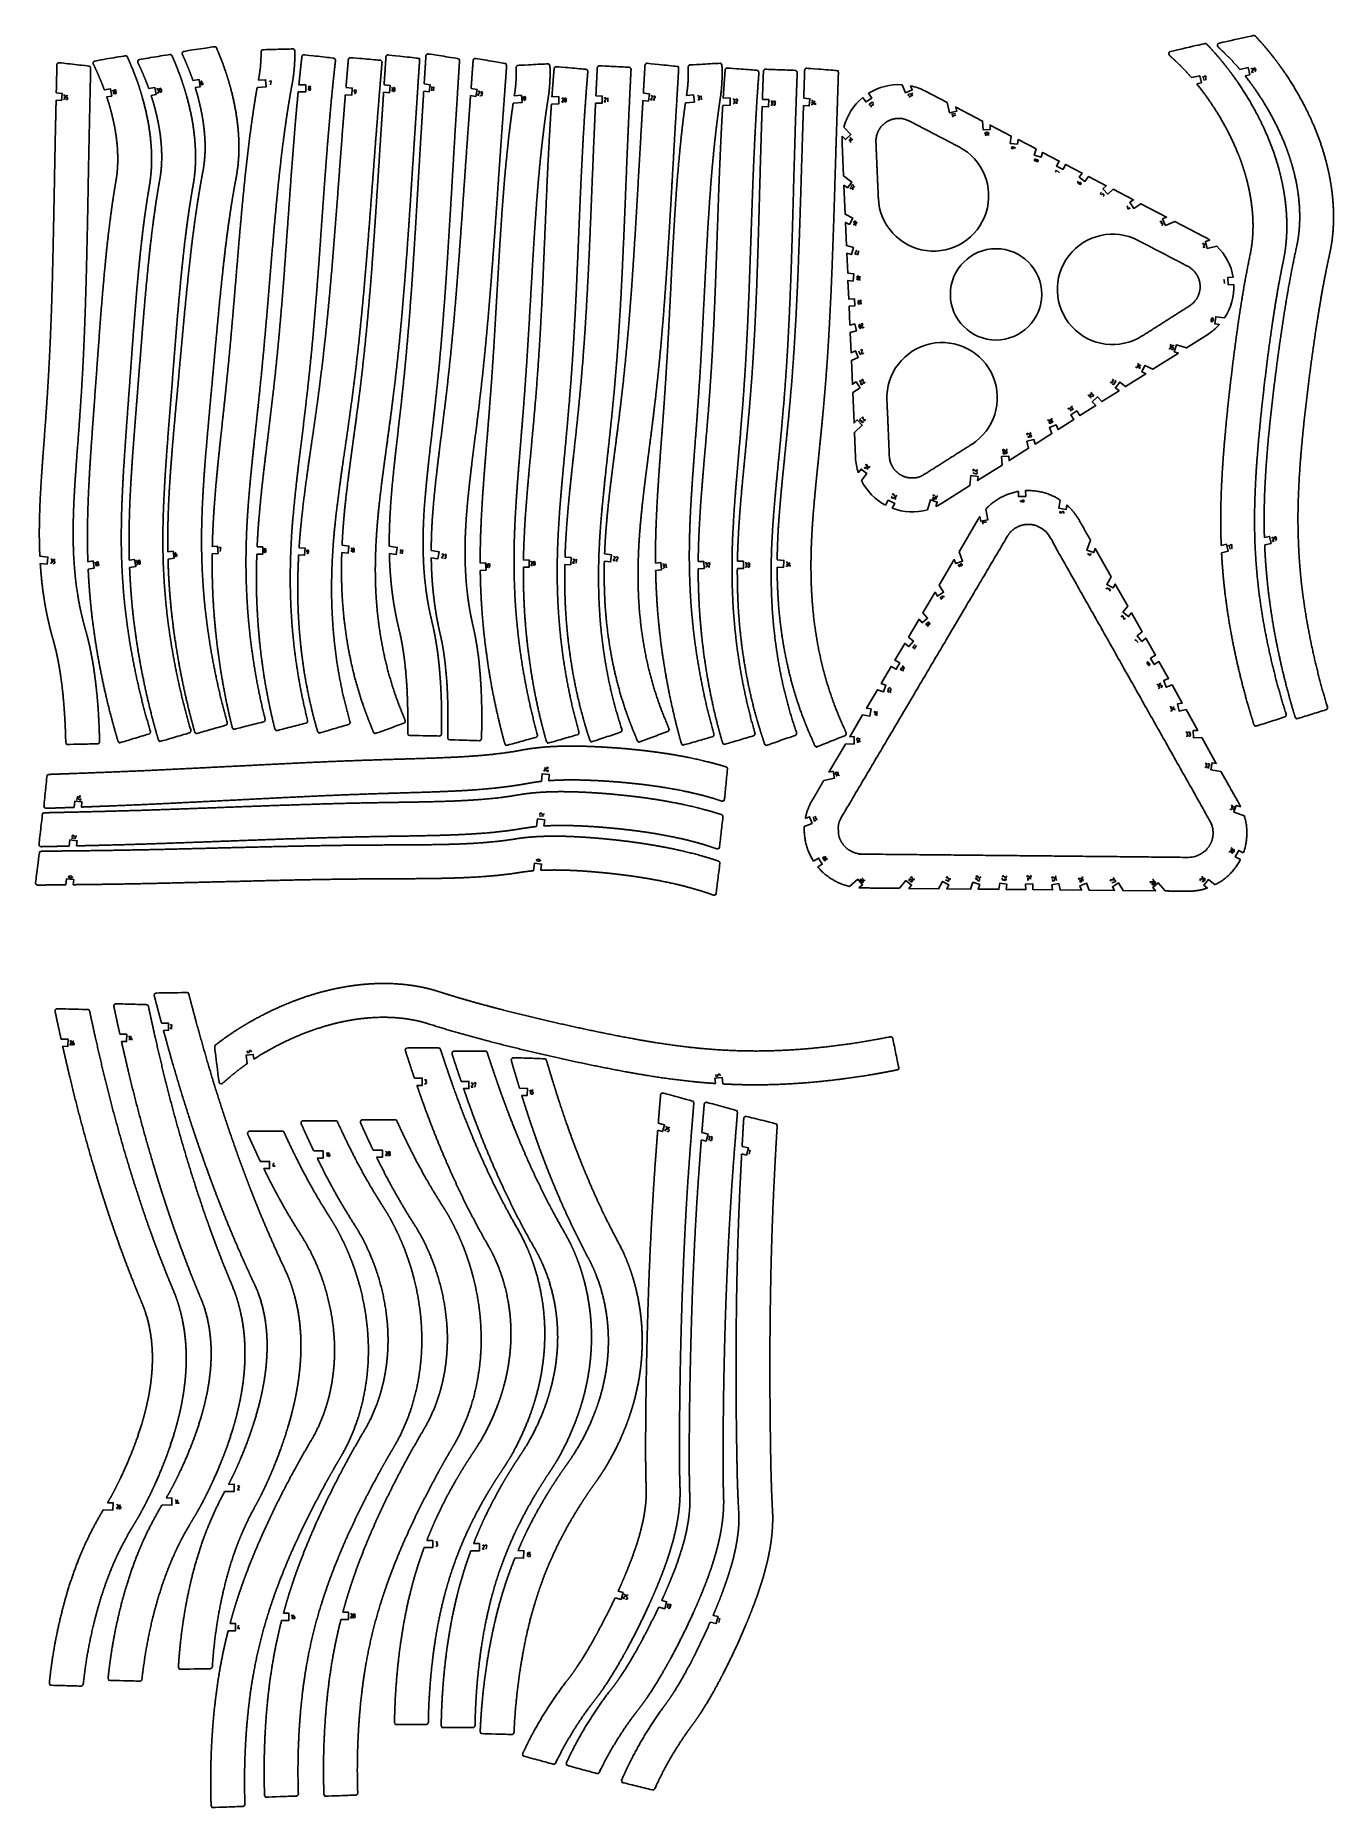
# Model space of a CAD drawing. Header units: millimetres. Extents: x -900 to -324, y -163 to 623.
import ezdxf

# ---------------------------------------------------------------- set-up
doc = ezdxf.new("R2010")
doc.units = ezdxf.units.MM
doc.layers.add('Cut', color=178, linetype='Continuous', true_color=0x000000)
doc.layers.add('Engrave', color=86, linetype='Continuous', true_color=0x118002)

msp = doc.modelspace()

# ---------------------------------------------------------------- linework, layer by layer
at = {"layer": 'Cut'}
for points in [[(-365.97, 607.75), (-362.3, 608.57), (-361.61, 605.45), (-363.7, 604.98)], [(-890.9, 597.42), (-888.24, 597.11), (-888.6, 593.93), (-890.97, 594.21)], [(-869.56, 598.67), (-866.82, 599.14), (-866.27, 595.98), (-868.5, 595.6)], [(-849.88, 599.29), (-847.13, 599.74), (-846.6, 596.59), (-848.83, 596.22)], [(-830.28, 602.85), (-827.53, 603.27), (-827.04, 600.11), (-829.28, 599.77)], [(-801.25, 603.02), (-798.07, 603.23), (-797.86, 600.03), (-801.82, 599.77)], [(-783.3, 601.01), (-780.27, 601.01), (-780.27, 597.81), (-783.62, 597.81)], [(-762.43, 599.73), (-759.61, 599.53), (-759.83, 596.34), (-762.69, 596.54)], [(-745.51, 600.94), (-742.82, 600.64), (-743.18, 597.46), (-745.72, 597.75)], [(-727.73, 601.39), (-725.09, 600.98), (-725.58, 597.81), (-727.93, 598.18)], [(-706.93, 599.37), (-704.29, 598.93), (-704.82, 595.77), (-707.17, 596.17)], [(-512.09, 600.51), (-511.29, 598.66), (-514.23, 597.4), (-515.78, 601.01)], [(-382.1, 533.73), (-394.8, 540.36), (-398.96, 538.57), (-400.23, 541.51), (-398.46, 542.27), (-409.88, 548.22), (-413.02, 546.16), (-414.77, 548.84), (-413.13, 549.92), (-422.2, 554.66), (-424.54, 552.46), (-426.73, 554.79), (-425.21, 556.22), (-433.06, 560.32), (-434.73, 558.08), (-437.29, 560), (-435.93, 561.82), (-443.27, 565.65), (-444.39, 563.43), (-447.24, 564.88), (-446.11, 567.13), (-453.49, 570.98), (-454.13, 568.83), (-457.2, 569.76), (-456.37, 572.49), (-464.37, 576.66), (-464.61, 574.6), (-467.79, 574.98), (-467.4, 578.24), (-476.76, 583.13), (-476.65, 581.17), (-479.85, 580.99), (-480.07, 584.85), (-492.01, 591.09), (-491.57, 589.22), (-494.69, 588.48), (-495.76, 593.04), (-505.65, 598.21)], [(-387.42, 604.13), (-383.76, 604.99), (-383.03, 601.87), (-385.11, 601.38)], [(-687.78, 596.02), (-684.61, 596.31), (-684.31, 593.13), (-688.27, 592.76)], [(-671.07, 595.64), (-668.05, 595.73), (-667.95, 592.53), (-671.3, 592.43)], [(-651.58, 596.07), (-648.76, 595.97), (-648.87, 592.78), (-651.74, 592.88)], [(-630.53, 597.21), (-627.84, 596.92), (-628.18, 593.74), (-630.72, 594.01)], [(-611.4, 596.19), (-608.24, 596.5), (-607.92, 593.32), (-611.87, 592.92)], [(-595.12, 595.06), (-592.09, 595.17), (-591.97, 591.97), (-595.32, 591.85)], [(-577.74, 594.5), (-574.92, 594.44), (-574.99, 591.24), (-577.85, 591.3)], [(-559.4, 594.98), (-556.7, 594.77), (-556.95, 591.58), (-559.51, 591.78)], [(-530.64, 597.2), (-529.26, 595.09), (-531.93, 593.34), (-533.24, 595.33)], [(-541.61, 582.14), (-538.53, 578.87), (-540.86, 576.68), (-542.29, 578.19)], [(-542.37, 574.87), (-541.76, 560.56), (-538.13, 557.85), (-540.04, 555.28), (-541.58, 556.43), (-541.03, 543.57), (-537.68, 541.88), (-539.12, 539.02), (-540.88, 539.91), (-540.44, 529.68), (-537.37, 528.75), (-538.29, 525.69), (-540.29, 526.29), (-539.92, 517.44), (-537.14, 517.11), (-537.52, 513.94), (-539.78, 514.2), (-539.43, 505.94), (-536.95, 506.08), (-536.77, 502.88), (-539.29, 502.74), (-538.94, 494.42), (-536.75, 494.94), (-536.02, 491.82), (-538.8, 491.17), (-538.41, 482.16), (-536.51, 482.98), (-535.25, 480.04), (-538.27, 478.74), (-537.82, 468.19), (-536.18, 469.26), (-534.43, 466.59), (-537.66, 464.47), (-537.08, 451.01), (-535.68, 452.32), (-533.49, 449.99), (-536.9, 446.78), (-536.43, 435.63)], [(-376.18, 529.44), (-380.55, 528.41), (-381.29, 531.52), (-379.26, 532)], [(-368.62, 512.41), (-371.14, 512.27), (-371.33, 515.46), (-368.95, 515.6)], [(-375.03, 494.68), (-377.03, 494.92), (-376.66, 498.1), (-372.75, 497.64)], [(-497.86, 415.51), (-485.77, 423.19), (-485.24, 427.69), (-482.06, 427.31), (-482.29, 425.41), (-471.42, 432.31), (-471.64, 436.06), (-468.44, 436.25), (-468.33, 434.28), (-459.69, 439.77), (-460.42, 442.89), (-457.31, 443.62), (-456.83, 441.59), (-449.36, 446.34), (-450.46, 448.91), (-447.52, 450.17), (-446.62, 448.08), (-439.64, 452.52), (-440.99, 454.59), (-438.32, 456.35), (-436.93, 454.23), (-429.91, 458.7), (-431.45, 460.33), (-429.11, 462.53), (-427.16, 460.45), (-419.55, 465.28), (-421.21, 466.52), (-419.29, 469.09), (-416.66, 467.12), (-407.75, 472.78), (-409.5, 473.67), (-408.06, 476.52), (-404.61, 474.78), (-393.24, 482.01), (-395.08, 482.57), (-394.15, 485.63), (-389.67, 484.28), (-380.25, 490.27)], [(-535.21, 428.91), (-534, 430.52), (-531.44, 428.61), (-533.79, 425.46)], [(-523.07, 414.49), (-521.93, 416.75), (-519.07, 415.31), (-520.14, 413.18)], [(-504.54, 412.52), (-503.24, 416.83), (-500.18, 415.9), (-500.78, 413.91)], [(-461.01, 420.98), (-460.96, 418.37), (-464.16, 418.31), (-464.2, 420.62)], [(-442.77, 414.63), (-443.08, 412.65), (-446.24, 413.15), (-445.66, 416.82)], [(-478.71, 412.75), (-477.78, 408), (-480.92, 407.38), (-481.33, 409.44)], [(-482.04, 408.29), (-490.54, 393.91), (-488.94, 389.75), (-491.93, 388.6), (-492.62, 390.39), (-499.31, 379.06), (-497.4, 375.89), (-500.14, 374.24), (-501.16, 375.93), (-506.53, 366.84), (-504.45, 364.46), (-506.86, 362.36), (-508.24, 363.94), (-512.92, 356.02), (-510.77, 354.28), (-512.79, 351.79), (-514.57, 353.23), (-518.97, 345.78), (-516.82, 344.59), (-518.37, 341.79), (-520.6, 343.03), (-525.05, 335.49), (-522.95, 334.77), (-523.99, 331.74), (-526.71, 332.68), (-531.56, 324.46), (-529.53, 324.14), (-530.03, 320.98), (-533.31, 321.5), (-539.03, 311.83), (-537.08, 311.87), (-537.02, 308.67), (-540.94, 308.6), (-548.27, 296.18), (-546.39, 296.55), (-545.77, 293.4), (-550.45, 292.49)], [(-841.42, 393.77), (-839.12, 394.12), (-838.64, 390.96), (-841.35, 390.55)], [(-821.7, 396.2), (-819.34, 396.35), (-819.13, 393.16), (-821.75, 392.99)], [(-801.83, 396.01), (-799.34, 396.01), (-799.34, 392.81), (-801.95, 392.81)], [(-783.21, 395.68), (-780.53, 395.49), (-780.75, 392.3), (-783.4, 392.48)], [(-764.16, 396.75), (-761.15, 396.41), (-761.51, 393.23), (-764.28, 393.54)], [(-743.23, 396.32), (-739.7, 395.77), (-740.19, 392.61), (-743.18, 393.08)], [(-724.61, 394.48), (-721.09, 393.9), (-721.62, 390.74), (-724.6, 391.24)], [(-374.41, 296.47), (-378.81, 297.17), (-378.31, 300.33), (-376.42, 300.03), (-382.88, 311.49), (-386.59, 311.42), (-386.65, 314.62), (-384.67, 314.66), (-389.86, 323.85), (-392.96, 323.25), (-393.58, 326.39), (-391.51, 326.79), (-396.03, 334.8), (-398.61, 333.81), (-399.76, 336.8), (-397.62, 337.62), (-401.87, 345.16), (-403.98, 343.89), (-405.63, 346.63), (-403.45, 347.95), (-407.75, 355.57), (-409.43, 354.11), (-411.53, 356.52), (-409.35, 358.42), (-414.04, 366.72), (-415.33, 365.13), (-417.82, 367.14), (-415.73, 369.72), (-421.25, 379.5), (-422.19, 377.8), (-424.99, 379.35), (-423.1, 382.78), (-430.18, 395.34), (-430.81, 393.52), (-433.83, 394.56), (-432.29, 399.07)], [(-374.25, 396.66), (-371.96, 397.2), (-371.23, 394.08), (-374.1, 393.41)], [(-355.09, 400.15), (-352.81, 400.66), (-352.11, 397.54), (-354.98, 396.9)], [(-898.18, 391.9), (-894.64, 391.49), (-895, 388.31), (-898, 388.66)], [(-876.88, 389.42), (-874.59, 389.81), (-874.05, 386.66), (-876.75, 386.2)], [(-858.5, 390.1), (-856.21, 390.47), (-855.69, 387.32), (-858.39, 386.87)], [(-702.89, 388.74), (-700.54, 388.96), (-700.24, 385.77), (-702.86, 385.53)], [(-683.71, 390.19), (-681.23, 390.26), (-681.14, 387.06), (-683.74, 386.99)], [(-665.28, 391.42), (-662.59, 391.33), (-662.7, 388.13), (-665.36, 388.22)], [(-647.72, 392.88), (-644.71, 392.57), (-645.05, 389.39), (-647.82, 389.68)], [(-625.13, 388.81), (-622.78, 389.05), (-622.46, 385.86), (-625.08, 385.6)], [(-606.2, 389.52), (-603.73, 389.61), (-603.61, 386.41), (-606.22, 386.32)], [(-588.81, 389.69), (-586.13, 389.64), (-586.19, 386.44), (-588.85, 386.49)], [(-571.18, 390.27), (-568.17, 390.04), (-568.42, 386.85), (-571.2, 387.06)], [(-675.77, 292.04), (-675.43, 295.41), (-672.25, 295.09), (-672.52, 292.34)], [(-882.95, 280.53), (-882.68, 283.24), (-879.5, 282.92), (-879.73, 280.65)], [(-677.85, 272), (-677.47, 275.36), (-674.29, 275), (-674.6, 272.26)], [(-558.69, 275.63), (-556.82, 276.35), (-555.67, 273.37), (-559.14, 272.03)], [(-364, 276.81), (-368.59, 278.38), (-367.55, 281.41), (-365.57, 280.73)], [(-885.18, 263.36), (-884.87, 266.06), (-881.69, 265.7), (-881.95, 263.44)], [(-365.74, 257.36), (-368.02, 258.62), (-366.47, 261.42), (-364.45, 260.3)], [(-679.25, 252.39), (-678.83, 255.74), (-675.66, 255.34), (-676, 252.6)], [(-555.07, 256.66), (-552.83, 258.01), (-551.18, 255.27), (-553.16, 254.07)], [(-886.67, 246.18), (-886.33, 248.88), (-883.15, 248.48), (-883.44, 246.22)], [(-539.09, 245.44), (-535.44, 248.62), (-533.33, 246.21), (-534.91, 244.84)], [(-516.86, 244.62), (-514.06, 248.08), (-511.57, 246.07), (-512.78, 244.58), (-499.61, 244.45), (-497.82, 247.69), (-495.02, 246.14), (-495.98, 244.41), (-485.42, 244.31), (-484.4, 247.3), (-481.37, 246.26), (-482.05, 244.27), (-472.85, 244.18), (-472.42, 246.91), (-469.26, 246.41), (-469.62, 244.15), (-460.96, 244.06), (-461.01, 246.52), (-457.81, 246.58), (-457.76, 244.03), (-449.01, 243.94), (-449.43, 246.13), (-446.29, 246.74), (-445.74, 243.91), (-436.2, 243.82), (-436.94, 245.73), (-433.95, 246.88), (-432.76, 243.78), (-421.53, 243.67), (-422.54, 245.34), (-419.8, 246.99), (-417.77, 243.63), (-403.35, 243.49), (-404.61, 244.94), (-402.2, 247.04), (-399.07, 243.44)], [(-380.35, 244.74), (-381.91, 246), (-379.9, 248.49), (-377.01, 246.15)], [(-844.22, 184.81), (-841.13, 184.86), (-841.08, 181.66), (-843.36, 181.62)], [(-888.77, 177.77), (-885.67, 177.68), (-885.76, 174.48), (-888.05, 174.55)], [(-862.7, 179.95), (-859.61, 179.87), (-859.7, 176.67), (-861.99, 176.73)], [(-806.24, 166.85), (-806.71, 170.58), (-803.53, 170.98), (-803.26, 168.85)], [(-732.06, 160.43), (-728.58, 160.43), (-728.58, 157.23), (-730.96, 157.23)], [(-711.35, 159), (-707.87, 159), (-707.87, 155.8), (-710.26, 155.8)], [(-598.54, 158.05), (-598.83, 160.38), (-595.65, 160.78), (-595.29, 157.86)], [(-685.45, 155.97), (-681.97, 155.87), (-682.07, 152.67), (-684.46, 152.74)], [(-623.91, 140.53), (-621.15, 139.79), (-621.99, 136.7), (-624.16, 137.29)], [(-604.57, 136.38), (-601.81, 135.63), (-602.65, 132.55), (-604.82, 133.14)], [(-776.71, 128.14), (-772.6, 128.14), (-772.6, 124.94), (-775.16, 124.94)], [(-750.39, 128.56), (-746.27, 128.56), (-746.27, 125.36), (-748.84, 125.36)], [(-586.74, 130.13), (-583.97, 129.45), (-584.73, 126.34), (-586.92, 126.88)], [(-800.41, 123.53), (-796.3, 123.53), (-796.3, 120.33), (-798.86, 120.33)], [(-814.5, -19.72), (-812, -19.68), (-811.95, -22.88), (-816.25, -22.95)], [(-868.17, -27.88), (-865.68, -27.95), (-865.77, -31.15), (-870.06, -31.03)], [(-842.11, -25.7), (-839.62, -25.77), (-839.71, -28.97), (-844, -28.85)], [(-726.54, -44.57), (-723.94, -44.57), (-723.94, -47.77), (-727.76, -47.77)], [(-705.84, -46), (-703.23, -46), (-703.23, -49.2), (-707.05, -49.2)], [(-686.13, -49.1), (-683.52, -49.18), (-683.62, -52.38), (-687.44, -52.26)], [(-641.71, -67.05), (-639.55, -67.64), (-640.39, -70.72), (-643.08, -70)], [(-790.13, -76.86), (-787.69, -76.86), (-787.69, -80.06), (-790.97, -80.06)], [(-763.81, -76.44), (-761.37, -76.44), (-761.37, -79.64), (-764.65, -79.64)], [(-622.37, -71.2), (-620.21, -71.79), (-621.05, -74.88), (-623.74, -74.15)], [(-599.58, -77.82), (-597.41, -78.36), (-598.18, -81.46), (-600.88, -80.8)], [(-813.83, -81.47), (-811.39, -81.47), (-811.39, -84.67), (-814.67, -84.67)]]:
    msp.add_lwpolyline(points, dxfattribs=at)
msp.add_circle((-474.11, 508.03), 20.25, dxfattribs=at)
for centre, radius, start, end in [((-517.27, 575.94), 25.12, 86.5992, 122.15913), ((-517.27, 575.94), 25.12, 62.44148, 78.08356), ((-517.27, 575.94), 25.12, 129.47161, 165.69975), ((-517.27, 575.94), 25.12, 174.8544, 182.44148), ((-501.86, 551.69), 24.48, 182.44148, 62.44152), ((-422.43, 510.24), 24.48, 62.44148, 302.44152), ((-393.72, 511.46), 25.12, 54.8544, 62.44148), ((-393.72, 511.46), 25.12, 9.47161, 45.69975), ((-393.72, 511.46), 25.12, 326.5992, 2.15913), ((-393.72, 511.46), 25.12, 302.44148, 318.08356), ((-498.04, 462.17), 24.48, 302.44148, 182.44152), ((-511.34, 436.7), 25.12, 182.44148, 198.08356), ((-511.34, 436.7), 25.12, 206.5992, 242.15913), ((-511.34, 436.7), 25.12, 249.47161, 285.69975), ((-511.34, 436.7), 25.12, 294.8544, 302.44148)]:
    msp.add_arc(centre, radius, start, end, dxfattribs=at)
for points, weights, degree, knots in [([(-327.82, 323.77), (-327.26, 323.94), (-326.98, 324.46), (-327.15, 325.01), (-329.95, 334.2), (-332.33, 343.5), (-334.29, 352.89), (-336.34, 362.62), (-337.89, 372.44), (-338.92, 382.34), (-339.92, 392.35), (-340.34, 402.41), (-340.18, 412.48), (-340.15, 414.1), (-339.91, 423.98), (-339.19, 434.24), (-338.39, 442.87), (-338.35, 443.27), (-337.34, 453.7), (-336.14, 464.1), (-334.76, 474.49), (-333.41, 485), (-331.84, 495.48), (-330.07, 505.93), (-329.75, 507.81), (-328.79, 513.2), (-327.46, 520.04), (-326.27, 525.48), (-325.64, 528.45), (-325.34, 530.31), (-325.15, 531.67), (-325.1, 532.02), (-324.85, 533.93), (-324.67, 535.84), (-324.56, 537.76), (-324.47, 539.33), (-324.36, 543.42), (-324.66, 549.99), (-325.73, 558.48), (-327.03, 564.37), (-327.96, 567.79), (-328.82, 571), (-329.83, 574.17), (-330.99, 577.29), (-333.37, 583.71), (-336.25, 589.93), (-339.62, 595.89), (-339.75, 596.13), (-342.28, 600.61), (-347.36, 608.55), (-353.01, 615.74), (-355.82, 618.95), (-356.88, 620.16), (-357.97, 621.35), (-359.08, 622.52), (-359.33, 622.78), (-359.67, 622.88), (-360.02, 622.81), (-365.06, 621.68), (-370.1, 620.56), (-375.14, 619.44), (-375.51, 619.36), (-375.78, 619.1), (-375.88, 618.73), (-375.99, 618.37), (-375.89, 618.01), (-375.62, 617.74), (-374.76, 616.91), (-373.89, 616.08), (-373.03, 615.26), (-370.58, 612.94), (-368.22, 610.41), (-365.97, 607.75)], [1, 0.80558505529, 0.80558505529, 1, 0.999336301574, 0.999336301574, 1, 0.999102436333, 0.999102436333, 1, 0.998879920408, 0.998879920408, 1, 1, 1, 1, 1, 1, 0.99989425678, 0.99989425678, 1, 0.999864263493, 0.999864263493, 1, 1, 1, 1, 1, 1, 1, 1, 1, 0.999528904293, 0.999528904293, 1, 1, 1, 1, 1, 1, 1, 0.999314067736, 0.999314067736, 1, 0.997897612433, 0.997897612433, 1, 1, 1, 1, 1, 1, 0.999847983648, 0.999847983648, 1, 0.913745659056, 0.913745659056, 1, 1, 1, 1, 0.905851308047, 0.905851308047, 1, 0.905851308047, 0.905851308047, 1, 0.99998967588, 0.99998967588, 1, 1, 1, 1], 3, [641.095836, 641.095836, 641.095836, 641.095836, 642.663035, 642.663035, 642.663035, 671.697145, 671.697145, 671.697145, 701.771985, 701.771985, 701.771985, 732.216968, 732.216968, 732.216968, 737.131206, 762.106332, 763.338996, 763.338996, 763.338996, 795.02929, 795.02929, 795.02929, 827.097478, 827.097478, 827.097478, 832.881548, 843.636687, 848.185876, 849.735805, 852.814843, 853.894713, 853.894713, 853.894713, 859.710081, 859.710081, 859.710081, 864.452694, 872.08329, 879.601982, 890.322524, 890.322524, 890.322524, 900.378366, 900.378366, 900.378366, 921.083896, 921.083896, 921.083896, 921.907013, 936.648509, 949.561027, 949.561027, 949.561027, 954.432605, 954.432605, 954.432605, 955.461281, 955.461281, 955.461281, 956.32665, 956.32665, 956.32665, 957.402488, 957.402488, 957.402488, 958.478325, 958.478325, 958.478325, 962.071505, 962.071505, 962.071505, 972.446764, 972.446764, 972.446764, 972.446764]), ([(-849.84, 313.03), (-849.28, 313.2), (-849.01, 313.71), (-849.17, 314.27), (-851.94, 323.51), (-854.27, 332.85), (-856.18, 342.3), (-858.17, 352.04), (-859.67, 361.87), (-860.68, 371.76), (-861.65, 381.71), (-862.12, 391.71), (-862.07, 401.71), (-862.06, 402.98), (-862.02, 407.47), (-861.76, 417.11), (-861.3, 425.96), (-860.96, 431.59), (-860.92, 432.08), (-860.26, 442.28), (-859.54, 452.47), (-858.78, 462.66), (-858.04, 472.86), (-857.29, 483.06), (-856.53, 493.26), (-855.78, 503.48), (-854.9, 513.7), (-853.88, 523.9), (-853.66, 526.11), (-853.06, 531.65), (-852, 540.42), (-850.88, 548.33), (-850.11, 553.07), (-849.86, 554.58), (-849.83, 554.73), (-849.43, 556.89), (-849.13, 559.07), (-848.93, 561.25), (-848.73, 563.3), (-848.5, 568.55), (-848.92, 576.57), (-849.79, 582.47), (-850.31, 585.19), (-851.69, 592.35), (-853.71, 599.36), (-856.36, 606.16), (-857.29, 608.55), (-858.28, 610.92), (-859.34, 613.25), (-859.54, 613.69), (-859.96, 613.91), (-860.42, 613.83), (-864.86, 613.07), (-869.29, 612.31), (-873.72, 611.55), (-874.04, 611.49), (-874.3, 611.3), (-874.44, 611.02), (-874.59, 610.73), (-874.59, 610.41), (-874.45, 610.13), (-873.41, 607.97), (-872.42, 605.78), (-871.49, 603.57), (-870.81, 601.95), (-870.16, 600.32), (-869.56, 598.67)], [1, 0.805561875351, 0.805561875351, 1, 0.999303567096, 0.999303567096, 1, 0.999165307858, 0.999165307858, 1, 0.99912085576, 0.99912085576, 1, 1, 1, 1, 1, 1, 1, 0.999992395339, 0.999992395339, 1, 0.999999512983, 0.999999512983, 1, 0.999944828376, 0.999944828376, 1, 1, 1, 1, 1, 1, 1, 1, 0.999349458011, 0.999349458011, 1, 1, 1, 1, 1, 1, 0.997238703932, 0.997238703932, 1, 0.999727312194, 0.999727312194, 1, 0.861188852293, 0.861188852293, 1, 1, 1, 1, 0.92974593468, 0.92974593468, 1, 0.92974593468, 0.92974593468, 1, 0.999761588176, 0.999761588176, 1, 0.999162576256, 0.998526183319, 0.99809082119], 3, [626.872782, 626.872782, 626.872782, 626.872782, 628.440079, 628.440079, 628.440079, 657.551289, 657.551289, 657.551289, 687.57695, 687.57695, 687.57695, 717.792108, 717.792108, 717.792108, 721.625585, 731.358105, 746.92644, 748.408164, 748.408164, 748.408164, 779.280225, 779.280225, 779.280225, 810.184754, 810.184754, 810.184754, 841.169434, 841.169434, 841.169434, 847.871121, 858.005802, 867.864506, 872.023994, 872.494764, 872.494764, 872.494764, 879.125684, 879.125684, 879.125684, 885.355523, 894.988598, 903.35571, 903.35571, 903.35571, 925.370962, 925.370962, 925.370962, 933.120992, 933.120992, 933.120992, 934.435138, 934.435138, 934.435138, 935.300077, 935.300077, 935.300077, 936.226515, 936.226515, 936.226515, 937.152952, 937.152952, 937.152952, 944.348745, 944.348745, 944.348745, 949.633377, 949.633377, 949.633377, 949.633377]), ([(-831.93, 313.54), (-831.37, 313.7), (-831.09, 314.22), (-831.26, 314.78), (-833.96, 324.03), (-836.24, 333.39), (-838.09, 342.85), (-840.02, 352.6), (-841.46, 362.43), (-842.4, 372.33), (-843.32, 382.29), (-843.72, 392.29), (-843.61, 402.29), (-843.6, 403.56), (-843.53, 408.05), (-843.2, 417.69), (-842.69, 426.54), (-842.31, 432.17), (-842.28, 432.66), (-841.55, 442.85), (-840.77, 453.03), (-839.94, 463.22), (-839.14, 473.41), (-838.33, 483.61), (-837.5, 493.8), (-836.69, 504.02), (-835.74, 514.23), (-834.66, 524.43), (-834.43, 526.64), (-833.79, 532.17), (-832.68, 540.94), (-831.5, 548.84), (-830.71, 553.57), (-830.45, 555.08), (-830.42, 555.24), (-830.01, 557.39), (-829.69, 559.56), (-829.47, 561.75), (-829.27, 563.8), (-829, 569.05), (-829.38, 577.07), (-830.21, 582.97), (-830.71, 585.7), (-832.04, 592.87), (-834.02, 599.89), (-836.63, 606.7), (-837.54, 609.1), (-838.52, 611.47), (-839.57, 613.82), (-839.76, 614.25), (-840.18, 614.47), (-840.64, 614.39), (-845.08, 613.66), (-849.52, 612.93), (-853.96, 612.2), (-854.27, 612.15), (-854.53, 611.96), (-854.68, 611.67), (-854.83, 611.39), (-854.83, 611.07), (-854.7, 610.78), (-853.66, 608.62), (-852.69, 606.43), (-851.77, 604.21), (-851.1, 602.59), (-850.47, 600.95), (-849.88, 599.29)], [1, 0.805561875278, 0.805561875278, 1, 0.999303567875, 0.999303567875, 1, 0.999165309148, 0.999165309148, 1, 0.99912085638, 0.99912085638, 1, 1, 1, 1, 1, 1, 1, 0.999992395217, 0.999992395217, 1, 0.999999513, 0.999999513, 1, 0.999944828906, 0.999944828906, 1, 1, 1, 1, 1, 1, 1, 1, 0.999349471085, 0.999349471085, 1, 1, 1, 1, 1, 1, 0.997243923563, 0.997243923563, 1, 0.999724957028, 0.999724957028, 1, 0.861203923787, 0.861203923787, 1, 1, 1, 1, 0.92974593468, 0.92974593468, 1, 0.92974593468, 0.92974593468, 1, 0.999761588176, 0.999761588176, 1, 0.999162576256, 0.99852618332, 0.998090821191], 3, [626.872777, 626.872777, 626.872777, 626.872777, 628.440075, 628.440075, 628.440075, 657.551284, 657.551284, 657.551284, 687.576944, 687.576944, 687.576944, 717.792103, 717.792103, 717.792103, 721.625631, 731.358157, 746.926501, 748.408159, 748.408159, 748.408159, 779.28022, 779.28022, 779.28022, 810.184748, 810.184748, 810.184748, 841.169428, 841.169428, 841.169428, 847.871238, 858.005924, 867.864633, 872.024124, 872.494759, 872.494759, 872.494759, 879.125679, 879.125679, 879.125679, 885.35566, 894.98874, 903.355704, 903.355704, 903.355704, 925.371002, 925.371002, 925.371002, 933.121048, 933.121048, 933.121048, 934.435121, 934.435121, 934.435121, 935.300068, 935.300068, 935.300068, 936.226505, 936.226505, 936.226505, 937.152943, 937.152943, 937.152943, 944.348736, 944.348736, 944.348736, 949.633367, 949.633367, 949.633367, 949.633367]), ([(-815.78, 316.9), (-815.22, 317.06), (-814.93, 317.57), (-815.09, 318.13), (-817.68, 327.41), (-819.85, 336.8), (-821.58, 346.28), (-823.39, 356.06), (-824.71, 365.91), (-825.54, 375.82), (-826.33, 385.79), (-826.62, 395.79), (-826.39, 405.79), (-826.36, 407.06), (-826.24, 411.55), (-825.79, 421.18), (-825.17, 430.02), (-824.73, 435.65), (-824.69, 436.14), (-823.83, 446.32), (-822.93, 456.49), (-821.98, 466.67), (-821.06, 476.85), (-820.12, 487.04), (-819.18, 497.22), (-818.24, 507.43), (-817.17, 517.63), (-815.97, 527.81), (-815.71, 530.01), (-815.01, 535.54), (-813.79, 544.29), (-812.52, 552.18), (-811.67, 556.9), (-811.39, 558.41), (-811.36, 558.56), (-810.92, 560.71), (-810.58, 562.88), (-810.33, 565.06), (-810.1, 567.11), (-809.77, 572.36), (-810.05, 580.38), (-810.81, 586.3), (-811.28, 589.03), (-812.53, 596.21), (-814.42, 603.26), (-816.95, 610.1), (-817.83, 612.51), (-818.78, 614.89), (-819.8, 617.25), (-819.99, 617.68), (-820.4, 617.91), (-820.87, 617.84), (-825.32, 617.16), (-829.76, 616.48), (-834.21, 615.8), (-834.52, 615.76), (-834.79, 615.57), (-834.94, 615.29), (-835.09, 615.01), (-835.1, 614.69), (-834.96, 614.4), (-833.96, 612.22), (-833.01, 610.02), (-832.12, 607.79), (-831.47, 606.16), (-830.85, 604.51), (-830.28, 602.85)], [1, 0.805561875352, 0.805561875352, 1, 0.999303567095, 0.999303567095, 1, 0.999165307858, 0.999165307858, 1, 0.999120855759, 0.999120855759, 1, 1, 1, 1, 1, 1, 1, 0.999992395339, 0.999992395339, 1, 0.999999512983, 0.999999512983, 1, 0.999944828376, 0.999944828376, 1, 1, 1, 1, 1, 1, 1, 1, 0.999349458011, 0.999349458011, 1, 1, 1, 1, 1, 1, 0.997238703932, 0.997238703932, 1, 0.999727312194, 0.999727312194, 1, 0.861188852299, 0.861188852299, 1, 1, 1, 1, 0.929745934678, 0.929745934678, 1, 0.929745934678, 0.929745934678, 1, 0.999761588176, 0.999761588176, 1, 0.999162576256, 0.998526183319, 0.998090821191], 3, [626.872782, 626.872782, 626.872782, 626.872782, 628.440079, 628.440079, 628.440079, 657.551289, 657.551289, 657.551289, 687.57695, 687.57695, 687.57695, 717.792108, 717.792108, 717.792108, 721.625585, 731.358105, 746.92644, 748.408164, 748.408164, 748.408164, 779.280225, 779.280225, 779.280225, 810.184754, 810.184754, 810.184754, 841.169434, 841.169434, 841.169434, 847.871121, 858.005802, 867.864506, 872.023994, 872.494764, 872.494764, 872.494764, 879.125684, 879.125684, 879.125684, 885.355523, 894.988598, 903.35571, 903.35571, 903.35571, 925.370962, 925.370962, 925.370962, 933.120992, 933.120992, 933.120992, 934.435138, 934.435138, 934.435138, 935.300077, 935.300077, 935.300077, 936.226515, 936.226515, 936.226515, 937.152952, 937.152952, 937.152952, 944.348745, 944.348745, 944.348745, 949.633377, 949.633377, 949.633377, 949.633377]), ([(-799.05, 318.42), (-798.48, 318.56), (-798.18, 319.06), (-798.32, 319.63), (-800.62, 329), (-802.46, 338.47), (-803.82, 348.03), (-805.24, 357.83), (-806.15, 367.69), (-806.55, 377.59), (-806.93, 387.51), (-806.82, 397.43), (-806.24, 407.33), (-806.06, 410.43), (-805.58, 417.37), (-804.68, 427.33), (-803.98, 434.18), (-803.67, 437.21), (-803.47, 439.05), (-802.76, 445.82), (-801.66, 455.8), (-800.81, 463.94), (-800.48, 467.16), (-799.46, 477.12), (-798.53, 487.1), (-797.68, 497.08), (-796.83, 507.05), (-796, 517.01), (-795.17, 526.98), (-794.34, 536.96), (-793.42, 546.93), (-792.42, 556.89), (-791.41, 566.9), (-790.17, 576.89), (-788.71, 586.85), (-788.58, 587.72), (-788.22, 590.06), (-787.63, 593.76), (-787.04, 597.27), (-786.55, 600), (-786.11, 602.32), (-785.85, 603.96), (-785.72, 604.92), (-785.25, 608.55), (-785.04, 612.21), (-785.09, 615.86), (-785.1, 616.14), (-785.2, 616.38), (-785.4, 616.57), (-785.59, 616.76), (-785.85, 616.86), (-786.12, 616.85), (-790.45, 616.75), (-794.78, 616.65), (-799.11, 616.54), (-799.69, 616.53), (-800.1, 616.11), (-800.09, 615.53), (-800.04, 611.83), (-800.34, 608.13), (-800.98, 604.48), (-801.07, 603.99), (-801.16, 603.5), (-801.25, 603.02)], [1, 0.805616418865, 0.805616418865, 1, 0.999169267915, 0.999169267915, 1, 0.999128054928, 0.999128054928, 1, 0.999217539956, 0.999217539956, 1, 1, 1, 1, 1, 1, 1, 1, 1, 1, 1, 0.99997568461, 0.99997568461, 1, 0.999999624816, 0.999999624816, 1, 0.999974045434, 0.999974045434, 1, 0.999828362468, 0.999828362468, 1, 1, 1, 1, 1, 1, 1, 1, 1, 0.998271217091, 0.998271217091, 1, 0.948674146243, 0.948674146243, 1, 0.948674146243, 0.948674146243, 1, 1, 1, 1, 0.807082222596, 0.807082222596, 1, 0.997057817076, 0.997057817076, 1, 0.999988222672, 0.999977389736, 0.999967501192], 3, [622.990432, 622.990432, 622.990432, 622.990432, 624.557497, 624.557497, 624.557497, 653.825, 653.825, 653.825, 683.864445, 683.864445, 683.864445, 713.954541, 713.954541, 713.954541, 723.382639, 735.047599, 744.286631, 744.286631, 744.286631, 749.898556, 764.939033, 774.739873, 774.739873, 774.739873, 805.136049, 805.136049, 805.136049, 835.479497, 835.479497, 835.479497, 865.853125, 865.853125, 865.853125, 896.384536, 896.384536, 896.384536, 899.076641, 903.554734, 907.762018, 909.86566, 911.969301, 914.911573, 914.911573, 914.911573, 926.006653, 926.006653, 926.006653, 926.796577, 926.796577, 926.796577, 927.586501, 927.586501, 927.586501, 928.453115, 928.453115, 928.453115, 930.013941, 930.013941, 930.013941, 941.141725, 941.141725, 941.141725, 942.627048, 942.627048, 942.627048, 942.627048]), ([(-780.17, 317.88), (-779.6, 318.03), (-779.31, 318.53), (-779.45, 319.1), (-781.8, 328.49), (-783.61, 338.01), (-784.88, 347.61), (-786.16, 357.39), (-786.9, 367.22), (-787.09, 377.09), (-787.25, 386.91), (-786.93, 396.74), (-786.14, 406.54), (-785.93, 409.02), (-785.07, 418.78), (-783.92, 428.59), (-783.03, 435.9), (-783.02, 435.97), (-781.79, 445.78), (-780.62, 455.6), (-779.49, 465.42), (-778.4, 475.23), (-777.43, 485.05), (-776.58, 494.88), (-775.74, 504.69), (-774.97, 514.5), (-774.27, 524.33), (-773.57, 534.14), (-772.87, 543.96), (-772.18, 553.77), (-771.48, 563.6), (-770.72, 573.41), (-769.88, 583.22), (-769.08, 592.72), (-768.15, 602.21), (-767.08, 611.68), (-767.01, 612.26), (-767.38, 612.72), (-767.96, 612.79), (-772.26, 613.29), (-776.57, 613.79), (-780.87, 614.29), (-781.14, 614.32), (-781.4, 614.25), (-781.61, 614.08), (-781.82, 613.91), (-781.95, 613.68), (-781.98, 613.41), (-782.44, 609.28), (-782.88, 605.14), (-783.3, 601.01)], [1, 0.806058575919, 0.806058575919, 1, 0.998910307091, 0.998910307091, 1, 0.998959780873, 0.998959780873, 1, 0.999215167655, 0.999215167655, 1, 1, 1, 1, 1, 1, 0.999990612447, 0.999990612447, 1, 0.999943592489, 0.999943592489, 1, 0.999981796631, 0.999981796631, 1, 1, 1, 1, 0.999983203585, 0.999983203585, 1, 0.999935855226, 0.999935855226, 1, 0.805648112631, 0.805648112631, 1, 1, 1, 1, 0.948987335551, 0.948987335551, 1, 0.948987335551, 0.948987335551, 1, 0.999973738807, 0.999958716408, 0.999954932803], 3, [618.819016, 618.819016, 618.819016, 618.819016, 620.384201, 620.384201, 620.384201, 649.970034, 649.970034, 649.970034, 680.101052, 680.101052, 680.101052, 710.131197, 710.131197, 710.131197, 717.761287, 740.076548, 740.289868, 740.289868, 740.289868, 770.508565, 770.508565, 770.508565, 800.660676, 800.660676, 800.660676, 830.755402, 830.755402, 830.755402, 860.831519, 860.831519, 860.831519, 890.922509, 890.922509, 890.922509, 920.056494, 920.056494, 920.056494, 921.623424, 921.623424, 921.623424, 922.490069, 922.490069, 922.490069, 923.277548, 923.277548, 923.277548, 924.065026, 924.065026, 924.065026, 936.538026, 936.538026, 936.538026, 936.538026]), ([(-761.32, 317.28), (-760.76, 317.45), (-760.48, 317.96), (-760.65, 318.52), (-763.41, 328.04), (-765.47, 337.75), (-766.8, 347.57), (-768.13, 357.42), (-768.8, 367.34), (-768.81, 377.28), (-768.79, 387.11), (-768.26, 396.92), (-767.21, 406.69), (-766.97, 408.91), (-765.92, 418.25), (-764.54, 427.98), (-763.46, 435.5), (-763.39, 435.93), (-761.95, 445.66), (-760.58, 455.4), (-759.29, 465.15), (-758.03, 474.89), (-756.9, 484.65), (-755.93, 494.43), (-754.95, 504.19), (-754.07, 513.97), (-753.27, 523.75), (-752.47, 533.53), (-751.71, 543.31), (-750.99, 553.09), (-750.26, 562.88), (-749.52, 572.66), (-748.76, 582.44), (-748.03, 591.89), (-747.25, 601.34), (-746.44, 610.78), (-746.39, 611.37), (-746.76, 611.81), (-747.35, 611.87), (-751.66, 612.24), (-755.98, 612.62), (-760.3, 613), (-760.56, 613.02), (-760.82, 612.94), (-761.03, 612.77), (-761.23, 612.59), (-761.36, 612.35), (-761.38, 612.09), (-761.74, 607.97), (-762.08, 603.85), (-762.43, 599.73)], [1, 0.806146057043, 0.806146057043, 1, 0.998166185595, 0.998166185595, 1, 0.998522854022, 0.998522854022, 1, 0.999080740582, 0.999080740582, 1, 1, 1, 1, 1, 1, 0.999979985465, 0.999979985465, 1, 0.999926320254, 0.999926320254, 1, 0.999971785453, 0.999971785453, 1, 0.999995546746, 0.999995546746, 1, 0.999999000462, 0.999999000462, 1, 0.999993734572, 0.999993734572, 1, 0.804960910883, 0.804960910883, 1, 1, 1, 1, 0.949205913419, 0.949205913419, 1, 0.949205913419, 0.949205913419, 1, 0.999996986398, 0.999995261379, 0.999994824944], 3, [618.808927, 618.808927, 618.808927, 618.808927, 620.37374, 620.37374, 620.37374, 650.670623, 650.670623, 650.670623, 681.042201, 681.042201, 681.042201, 711.0805, 711.0805, 711.0805, 717.903517, 739.801874, 741.132166, 741.132166, 741.132166, 771.211526, 771.211526, 771.211526, 801.247329, 801.247329, 801.247329, 831.256098, 831.256098, 831.256098, 861.257449, 861.257449, 861.257449, 891.258135, 891.258135, 891.258135, 920.242441, 920.242441, 920.242441, 921.812291, 921.812291, 921.812291, 922.678972, 922.678972, 922.678972, 923.464739, 923.464739, 923.464739, 924.250507, 924.250507, 924.250507, 936.651422, 936.651422, 936.651422, 936.651422]), ([(-736.8, 317.8), (-736.54, 317.89), (-736.34, 318.07), (-736.23, 318.32), (-736.11, 318.56), (-736.1, 318.83), (-736.2, 319.08), (-736.56, 320.07), (-736.94, 321.06), (-737.34, 322.04), (-737.34, 322.04), (-737.34, 322.04), (-737.34, 322.05), (-740.93, 330.69), (-743.7, 339.63), (-745.64, 348.79), (-747.72, 358.68), (-748.94, 368.71), (-749.28, 378.81), (-749.32, 379.95), (-749.46, 385.37), (-749.36, 392.96), (-748.89, 401.58), (-748.54, 405.97), (-748.35, 408.2), (-748.34, 408.26), (-747.92, 412.88), (-747.16, 419.73), (-746, 428.8), (-745.32, 433.89), (-744.93, 436.75), (-744.84, 437.37), (-744.62, 439), (-744.1, 442.86), (-742.95, 451.27), (-741.88, 459.34), (-741.17, 465.16), (-741.01, 466.44), (-739.84, 476.14), (-738.81, 485.86), (-737.92, 495.59), (-737.03, 505.33), (-736.24, 515.07), (-735.53, 524.82), (-734.82, 534.57), (-734.15, 544.33), (-733.53, 554.09), (-732.9, 563.85), (-732.27, 573.61), (-731.64, 583.37), (-731.03, 592.82), (-730.4, 602.26), (-729.77, 611.7), (-729.73, 612.26), (-730.09, 612.7), (-730.65, 612.76), (-734.97, 613.24), (-739.28, 613.73), (-743.59, 614.21), (-743.86, 614.24), (-744.13, 614.16), (-744.34, 613.98), (-744.55, 613.81), (-744.68, 613.56), (-744.7, 613.28), (-744.97, 609.17), (-745.24, 605.06), (-745.51, 600.94)], [1, 0.948756225498, 0.948756225498, 1, 0.948756225498, 0.948756225498, 1, 0.999934596127, 0.999934596127, 1, 0.999990136385, 0.999990136385, 1, 0.99717391065, 0.99717391065, 1, 0.997499681693, 0.997499681693, 1, 1, 1, 1, 1, 1, 1, 1, 1, 1, 1, 1, 1, 1, 1, 1, 1, 1, 1, 1, 0.999926652073, 0.999926652073, 1, 0.999971784865, 0.999971784865, 1, 0.999994642924, 0.999994642924, 1, 1, 1, 1, 0.999999727785, 0.999999727785, 1, 0.815191262324, 0.815191262324, 1, 1, 1, 1, 0.94629749531, 0.94629749531, 1, 0.94629749531, 0.94629749531, 1, 1, 1, 1], 3, [623.579059, 623.579059, 623.579059, 623.579059, 624.368343, 624.368343, 624.368343, 625.157626, 625.157626, 625.157626, 628.396631, 628.396631, 628.396631, 628.407511, 628.407511, 628.407511, 657.10333, 657.10333, 657.10333, 688.093461, 688.093461, 688.093461, 691.587824, 704.743704, 711.409109, 718.074514, 718.272913, 718.272913, 718.272913, 732.511234, 739.432876, 746.354519, 748.282923, 748.282923, 748.282923, 753.312817, 760.271116, 774.33896, 778.290409, 778.290409, 778.290409, 808.292455, 808.292455, 808.292455, 838.306049, 838.306049, 838.306049, 868.334008, 868.334008, 868.334008, 898.368312, 898.368312, 898.368312, 927.420723, 927.420723, 927.420723, 928.946662, 928.946662, 928.946662, 929.813269, 929.813269, 929.813269, 930.621522, 930.621522, 930.621522, 931.429775, 931.429775, 931.429775, 943.797629, 943.797629, 943.797629, 943.797629]), ([(-721.08, 312.15), (-720.81, 312.14), (-720.56, 312.24), (-720.36, 312.42), (-720.17, 312.61), (-720.06, 312.86), (-720.05, 313.13), (-719.95, 318.63), (-720, 327.1), (-720.53, 336.88), (-720.9, 341.16), (-721.02, 342.47), (-721.5, 347.82), (-722.26, 353.14), (-723.29, 358.4), (-723.5, 359.43), (-723.82, 360.9), (-724.33, 362.97), (-724.87, 365.26), (-725.64, 368.83), (-726.16, 371.8), (-726.44, 373.52), (-726.56, 374.31), (-727.4, 379.96), (-728.26, 390.1), (-728.27, 399.47), (-728.14, 403.91), (-728.12, 404.6), (-727.92, 410.5), (-727.18, 420.44), (-726.21, 429.66), (-725.76, 433.71), (-725.76, 433.72), (-725.17, 439.11), (-724.02, 448.98), (-722.9, 458.85), (-722.42, 463.34), (-721.36, 473.24), (-720.43, 483.14), (-719.64, 493.06), (-718.84, 503), (-718.12, 512.94), (-717.48, 522.88), (-716.84, 532.84), (-716.23, 542.79), (-715.64, 552.75), (-715.06, 562.71), (-714.47, 572.67), (-713.87, 582.63), (-713.27, 592.28), (-712.67, 601.94), (-712.07, 611.59), (-712.03, 612.13), (-712.37, 612.55), (-712.91, 612.64), (-717.21, 613.31), (-721.51, 613.98), (-725.81, 614.65), (-726.09, 614.69), (-726.37, 614.62), (-726.59, 614.44), (-726.81, 614.26), (-726.95, 614.01), (-726.96, 613.72), (-727.22, 609.61), (-727.48, 605.5), (-727.73, 601.39)], [1, 0.949058254369, 0.949058254369, 1, 0.949058254369, 0.949058254369, 1, 1, 1, 1, 1, 1, 0.999089404778, 0.999089404778, 1, 1, 1, 1, 1, 1, 1, 1, 1, 1, 1, 1, 1, 1, 1, 1, 1, 1, 1, 1, 1, 1, 1, 0.999942530284, 0.999942530284, 1, 0.999980927032, 0.999980927032, 1, 0.999996781801, 0.999996781801, 1, 0.999999681091, 0.999999681091, 1, 0.999999945463, 0.999999945463, 1, 0.825991780581, 0.825991780581, 1, 1, 1, 1, 0.943175369093, 0.943175369093, 1, 0.943175369093, 0.943175369093, 1, 1, 1, 1], 3, [623.033617, 623.033617, 623.033617, 623.033617, 623.82054, 623.82054, 623.82054, 624.607464, 624.607464, 624.607464, 641.226225, 650.196895, 654.188126, 654.188126, 654.188126, 670.398098, 670.398098, 670.398098, 673.571821, 674.930311, 676.846589, 680.685627, 685.953526, 685.953526, 685.953526, 688.355577, 703.214998, 716.644492, 716.644492, 716.644492, 718.726095, 734.457362, 746.747336, 746.747336, 746.747336, 746.785506, 763.128042, 776.775432, 776.775432, 776.775432, 806.833728, 806.833728, 806.833728, 836.93778, 836.93778, 836.93778, 867.069658, 867.069658, 867.069658, 897.20756, 897.20756, 897.20756, 926.418288, 926.418288, 926.418288, 927.896747, 927.896747, 927.896747, 928.763396, 928.763396, 928.763396, 929.595147, 929.595147, 929.595147, 930.426897, 930.426897, 930.426897, 942.787941, 942.787941, 942.787941, 942.787941]), ([(-346.13, 320.59), (-345.57, 320.76), (-345.3, 321.28), (-345.48, 321.84), (-348.37, 330.99), (-350.86, 340.26), (-352.92, 349.64), (-355.08, 359.34), (-356.74, 369.15), (-357.87, 379.03), (-358.99, 389.03), (-359.52, 399.09), (-359.47, 409.15), (-359.46, 410.78), (-359.33, 420.66), (-358.72, 430.93), (-358.01, 439.56), (-357.98, 439.97), (-357.08, 450.4), (-356, 460.82), (-354.74, 471.22), (-353.5, 481.74), (-352.05, 492.24), (-350.39, 502.71), (-350.09, 504.6), (-349.19, 509.99), (-347.94, 516.85), (-346.87, 522.05), (-346.46, 524.03), (-346.18, 525.53), (-345.93, 527.14), (-345.75, 528.51), (-345.71, 528.86), (-345.48, 530.77), (-345.32, 532.68), (-345.24, 534.6), (-345.22, 534.89), (-345.16, 536.46), (-345.13, 539.29), (-345.26, 543.09), (-345.64, 548.08), (-346.64, 555.31), (-347.99, 561.19), (-348.96, 564.6), (-349.86, 567.8), (-350.91, 570.95), (-352.1, 574.06), (-354.55, 580.45), (-357.5, 586.64), (-360.93, 592.56), (-361.07, 592.8), (-363.65, 597.25), (-368.81, 605.13), (-374.55, 612.26), (-377.39, 615.44), (-378.46, 616.64), (-379.56, 617.82), (-380.69, 618.97), (-380.94, 619.23), (-381.28, 619.33), (-381.63, 619.25), (-386.66, 618.07), (-391.68, 616.89), (-396.71, 615.72), (-397.08, 615.63), (-397.35, 615.37), (-397.45, 615), (-397.55, 614.64), (-397.44, 614.28), (-397.17, 614.02), (-396.3, 613.19), (-395.43, 612.37), (-394.55, 611.56), (-392.09, 609.26), (-389.7, 606.76), (-387.42, 604.13)], [1, 0.805521779417, 0.805521779417, 1, 0.999326138948, 0.999326138948, 1, 0.999085593476, 0.999085593476, 1, 0.998871883054, 0.998871883054, 1, 1, 1, 1, 1, 1, 0.999894161851, 0.999894161851, 1, 0.999863857736, 0.999863857736, 1, 1, 1, 1, 1, 1, 1, 1, 1, 1, 0.999538214337, 0.999538214337, 1, 1, 1, 1, 1, 1, 1, 1, 1, 0.999309610564, 0.999309610564, 1, 0.99790356532, 0.99790356532, 1, 1, 1, 1, 1, 1, 0.999847983547, 0.999847983547, 1, 0.913744797559, 0.913744797559, 1, 1, 1, 1, 0.905851308044, 0.905851308044, 1, 0.905851308044, 0.905851308044, 1, 0.99998967588, 0.99998967588, 1, 1, 1, 1], 3, [641.095817, 641.095817, 641.095817, 641.095817, 642.663285, 642.663285, 642.663285, 671.697571, 671.697571, 671.697571, 701.771592, 701.771592, 701.771592, 732.216944, 732.216944, 732.216944, 737.131187, 762.106314, 763.338973, 763.338973, 763.338973, 795.029271, 795.029271, 795.029271, 827.097455, 827.097455, 827.097455, 832.881533, 843.636672, 848.185862, 848.960826, 849.735791, 852.814829, 853.894689, 853.894689, 853.894689, 859.710057, 859.710057, 859.710057, 860.581799, 864.452681, 868.267979, 872.083278, 879.60197, 890.32247, 890.32247, 890.32247, 900.378343, 900.378343, 900.378343, 921.083873, 921.083873, 921.083873, 921.907004, 936.648499, 949.561004, 949.561004, 949.561004, 954.43258, 954.43258, 954.43258, 955.461262, 955.461262, 955.461262, 956.326631, 956.326631, 956.326631, 957.402468, 957.402468, 957.402468, 958.478305, 958.478305, 958.478305, 962.071486, 962.071486, 962.071486, 972.446744, 972.446744, 972.446744, 972.446744]), ([(-872.69, 308.68), (-872.42, 308.68), (-872.17, 308.79), (-871.99, 308.98), (-871.8, 309.18), (-871.7, 309.43), (-871.71, 309.7), (-871.82, 315.2), (-872.2, 323.66), (-873.13, 333.41), (-873.67, 337.67), (-873.84, 338.98), (-874.53, 344.3), (-875.5, 349.58), (-876.75, 354.81), (-876.99, 355.83), (-877.38, 357.28), (-877.97, 359.33), (-878.6, 361.6), (-879.51, 365.13), (-880.15, 368.08), (-880.5, 369.79), (-880.65, 370.57), (-881.72, 376.18), (-882.98, 386.28), (-883.37, 395.64), (-883.41, 400.09), (-883.42, 400.78), (-883.45, 406.67), (-883.11, 416.64), (-882.51, 425.89), (-882.23, 429.95), (-882.23, 429.96), (-881.85, 435.37), (-881.09, 445.29), (-880.37, 455.19), (-880.07, 459.7), (-879.41, 469.63), (-878.88, 479.56), (-878.48, 489.51), (-878.08, 499.46), (-877.76, 509.42), (-877.52, 519.39), (-877.27, 529.36), (-877.06, 539.33), (-876.87, 549.31), (-876.69, 559.28), (-876.5, 569.26), (-876.29, 579.23), (-876.08, 588.9), (-875.87, 598.57), (-875.65, 608.24), (-875.64, 608.78), (-876, 609.19), (-876.54, 609.25), (-880.86, 609.75), (-885.18, 610.25), (-889.51, 610.75), (-889.79, 610.78), (-890.06, 610.7), (-890.28, 610.51), (-890.49, 610.32), (-890.62, 610.06), (-890.62, 609.78), (-890.71, 605.66), (-890.8, 601.54), (-890.9, 597.42)], [1, 0.949058254369, 0.949058254369, 1, 0.949058254369, 0.949058254369, 1, 1, 1, 1, 1, 1, 0.999089404778, 0.999089404778, 1, 1, 1, 1, 1, 1, 1, 1, 1, 1, 1, 1, 1, 1, 1, 1, 1, 1, 1, 1, 1, 1, 1, 0.999942530284, 0.999942530284, 1, 0.999980927032, 0.999980927032, 1, 0.999996781801, 0.999996781801, 1, 0.999999681091, 0.999999681091, 1, 0.999999945463, 0.999999945463, 1, 0.82599178058, 0.82599178058, 1, 1, 1, 1, 0.943175369093, 0.943175369093, 1, 0.943175369093, 0.943175369093, 1, 1, 1, 1], 3, [623.033617, 623.033617, 623.033617, 623.033617, 623.82054, 623.82054, 623.82054, 624.607464, 624.607464, 624.607464, 641.226225, 650.196895, 654.188126, 654.188126, 654.188126, 670.398098, 670.398098, 670.398098, 673.571821, 674.930311, 676.846589, 680.685627, 685.953526, 685.953526, 685.953526, 688.355577, 703.214998, 716.644492, 716.644492, 716.644492, 718.726095, 734.457362, 746.747336, 746.747336, 746.747336, 746.785506, 763.128042, 776.775432, 776.775432, 776.775432, 806.833728, 806.833728, 806.833728, 836.93778, 836.93778, 836.93778, 867.069661, 867.069661, 867.069661, 897.207559, 897.207559, 897.207559, 926.418287, 926.418287, 926.418287, 927.896747, 927.896747, 927.896747, 928.763396, 928.763396, 928.763396, 929.595147, 929.595147, 929.595147, 930.426897, 930.426897, 930.426897, 942.787941, 942.787941, 942.787941, 942.787941]), ([(-703.36, 310.08), (-703.09, 310.07), (-702.84, 310.16), (-702.64, 310.35), (-702.45, 310.53), (-702.34, 310.78), (-702.33, 311.04), (-702.16, 316.54), (-702.12, 325.02), (-702.55, 334.8), (-702.87, 339.08), (-702.98, 340.4), (-703.4, 345.75), (-704.1, 351.07), (-705.08, 356.35), (-705.28, 357.39), (-705.59, 358.85), (-706.07, 360.93), (-706.59, 363.23), (-707.32, 366.81), (-707.81, 369.78), (-708.07, 371.51), (-708.18, 372.29), (-708.97, 377.95), (-709.71, 388.1), (-709.63, 397.47), (-709.45, 401.91), (-709.42, 402.6), (-709.15, 408.49), (-708.31, 418.43), (-707.24, 427.64), (-706.75, 431.68), (-706.75, 431.69), (-706.1, 437.08), (-704.84, 446.94), (-703.62, 456.79), (-703.09, 461.28), (-701.93, 471.16), (-700.9, 481.06), (-699.99, 490.97), (-699.09, 500.89), (-698.27, 510.82), (-697.52, 520.76), (-696.77, 530.71), (-696.05, 540.66), (-695.36, 550.61), (-694.68, 560.56), (-693.98, 570.52), (-693.27, 580.47), (-692.57, 590.11), (-691.87, 599.76), (-691.16, 609.4), (-691.12, 609.94), (-691.46, 610.37), (-691.99, 610.46), (-696.29, 611.18), (-700.58, 611.9), (-704.87, 612.61), (-705.15, 612.66), (-705.43, 612.59), (-705.65, 612.41), (-705.88, 612.24), (-706.01, 611.98), (-706.03, 611.7), (-706.33, 607.59), (-706.63, 603.48), (-706.93, 599.37)], [1, 0.949058254369, 0.949058254369, 1, 0.949058254369, 0.949058254369, 1, 1, 1, 1, 1, 1, 0.999089404778, 0.999089404778, 1, 1, 1, 1, 1, 1, 1, 1, 1, 1, 1, 1, 1, 1, 1, 1, 1, 1, 1, 1, 1, 1, 1, 0.999942530284, 0.999942530284, 1, 0.999980927032, 0.999980927032, 1, 0.999996781801, 0.999996781801, 1, 0.999999681091, 0.999999681091, 1, 0.999999945463, 0.999999945463, 1, 0.825991780573, 0.825991780573, 1, 1, 1, 1, 0.943175369095, 0.943175369095, 1, 0.943175369095, 0.943175369095, 1, 1, 1, 1], 3, [623.033617, 623.033617, 623.033617, 623.033617, 623.82054, 623.82054, 623.82054, 624.607464, 624.607464, 624.607464, 641.226225, 650.196895, 654.188126, 654.188126, 654.188126, 670.398098, 670.398098, 670.398098, 673.571821, 674.930311, 676.846589, 680.685627, 685.953526, 685.953526, 685.953526, 688.355577, 703.214998, 716.644492, 716.644492, 716.644492, 718.726095, 734.457362, 746.747336, 746.747336, 746.747336, 746.785506, 763.128042, 776.775432, 776.775432, 776.775432, 806.833728, 806.833728, 806.833728, 836.93778, 836.93778, 836.93778, 867.069661, 867.069661, 867.069661, 897.207559, 897.207559, 897.207559, 926.418287, 926.418287, 926.418287, 927.896747, 927.896747, 927.896747, 928.763396, 928.763396, 928.763396, 929.595147, 929.595147, 929.595147, 930.426897, 930.426897, 930.426897, 942.787941, 942.787941, 942.787941, 942.787941]), ([(-678.25, 311.57), (-677.68, 311.73), (-677.39, 312.24), (-677.55, 312.8), (-680.09, 322.11), (-682.17, 331.53), (-683.78, 341.05), (-685.45, 350.81), (-686.61, 360.65), (-687.27, 370.53), (-687.9, 380.44), (-688.06, 390.36), (-687.73, 400.27), (-687.62, 403.38), (-687.33, 410.33), (-686.68, 420.3), (-686.16, 427.17), (-685.92, 430.21), (-685.78, 432.05), (-685.23, 438.84), (-684.4, 448.84), (-683.75, 457), (-683.51, 460.23), (-682.75, 470.22), (-682.07, 480.21), (-681.48, 490.21), (-680.89, 500.2), (-680.31, 510.18), (-679.74, 520.17), (-679.17, 530.16), (-678.51, 540.15), (-677.76, 550.14), (-677.01, 560.17), (-676.03, 570.19), (-674.82, 580.18), (-674.72, 581.06), (-674.42, 583.41), (-673.92, 587.12), (-673.42, 590.64), (-673.01, 593.39), (-672.63, 595.71), (-672.41, 597.36), (-672.31, 598.33), (-671.93, 601.97), (-671.81, 605.62), (-671.96, 609.28), (-671.97, 609.55), (-672.08, 609.8), (-672.28, 609.98), (-672.48, 610.16), (-672.74, 610.25), (-673.01, 610.24), (-677.33, 610.03), (-681.66, 609.81), (-685.99, 609.6), (-686.57, 609.57), (-686.96, 609.14), (-686.94, 608.56), (-686.79, 604.86), (-687, 601.16), (-687.55, 597.49), (-687.62, 597), (-687.7, 596.51), (-687.78, 596.02)], [1, 0.805616418865, 0.805616418865, 1, 0.999169267915, 0.999169267915, 1, 0.999128054928, 0.999128054928, 1, 0.999217539956, 0.999217539956, 1, 1, 1, 1, 1, 1, 1, 1, 1, 1, 1, 0.99997568461, 0.99997568461, 1, 0.999999624816, 0.999999624816, 1, 0.999974045434, 0.999974045434, 1, 0.999828362468, 0.999828362468, 1, 1, 1, 1, 1, 1, 1, 1, 1, 0.998271217091, 0.998271217091, 1, 0.948674146242, 0.948674146242, 1, 0.948674146242, 0.948674146242, 1, 1, 1, 1, 0.807082222596, 0.807082222596, 1, 0.997057817076, 0.997057817076, 1, 0.999988222672, 0.999977389736, 0.999967501192], 3, [622.990432, 622.990432, 622.990432, 622.990432, 624.557497, 624.557497, 624.557497, 653.825, 653.825, 653.825, 683.864445, 683.864445, 683.864445, 713.954541, 713.954541, 713.954541, 723.382639, 735.047599, 744.286631, 744.286631, 744.286631, 749.898556, 764.939033, 774.739873, 774.739873, 774.739873, 805.136049, 805.136049, 805.136049, 835.479497, 835.479497, 835.479497, 865.853125, 865.853125, 865.853125, 896.384536, 896.384536, 896.384536, 899.076641, 903.554734, 907.762018, 909.86566, 911.969301, 914.911573, 914.911573, 914.911573, 926.006653, 926.006653, 926.006653, 926.796577, 926.796577, 926.796577, 927.586501, 927.586501, 927.586501, 928.453115, 928.453115, 928.453115, 930.013941, 930.013941, 930.013941, 941.141725, 941.141725, 941.141725, 942.627048, 942.627048, 942.627048, 942.627048]), ([(-659.82, 312.72), (-659.26, 312.88), (-658.97, 313.39), (-659.13, 313.95), (-661.75, 323.28), (-663.84, 332.74), (-665.38, 342.3), (-666.95, 352.04), (-667.97, 361.85), (-668.44, 371.7), (-668.88, 381.52), (-668.84, 391.35), (-668.33, 401.17), (-668.2, 403.66), (-667.62, 413.44), (-666.74, 423.27), (-666.06, 430.61), (-666.06, 430.68), (-665.11, 440.52), (-664.22, 450.37), (-663.38, 460.22), (-662.56, 470.05), (-661.87, 479.9), (-661.31, 489.75), (-660.75, 499.58), (-660.26, 509.41), (-659.85, 519.25), (-659.43, 529.08), (-659.01, 538.91), (-658.6, 548.75), (-658.18, 558.58), (-657.7, 568.42), (-657.15, 578.25), (-656.62, 587.76), (-655.96, 597.27), (-655.17, 606.77), (-655.12, 607.36), (-655.49, 607.8), (-656.08, 607.85), (-660.39, 608.23), (-664.71, 608.61), (-669.03, 608.99), (-669.29, 609.01), (-669.55, 608.93), (-669.76, 608.76), (-669.96, 608.58), (-670.09, 608.34), (-670.11, 608.07), (-670.45, 603.93), (-670.78, 599.79), (-671.07, 595.64)], [1, 0.806058575918, 0.806058575918, 1, 0.998910307091, 0.998910307091, 1, 0.998959780873, 0.998959780873, 1, 0.999215167655, 0.999215167655, 1, 1, 1, 1, 1, 1, 0.999990612447, 0.999990612447, 1, 0.999943592963, 0.999943592963, 1, 0.999981796784, 0.999981796784, 1, 1, 1, 1, 0.999985126971, 0.999985126971, 1, 0.999935854287, 0.999935854287, 1, 0.805648112631, 0.805648112631, 1, 1, 1, 1, 0.948987335551, 0.948987335551, 1, 0.948987335551, 0.948987335551, 1, 0.999973738807, 0.999958716408, 0.999954932803], 3, [618.819098, 618.819098, 618.819098, 618.819098, 620.384283, 620.384283, 620.384283, 649.970116, 649.970116, 649.970116, 680.101134, 680.101134, 680.101134, 710.131279, 710.131279, 710.131279, 717.761369, 740.07663, 740.28995, 740.28995, 740.28995, 770.508647, 770.508647, 770.508647, 800.660881, 800.660881, 800.660881, 830.75548, 830.75548, 830.75548, 860.831387, 860.831387, 860.831387, 890.92239, 890.92239, 890.92239, 920.056587, 920.056587, 920.056587, 921.623518, 921.623518, 921.623518, 922.490163, 922.490163, 922.490163, 923.277641, 923.277641, 923.277641, 924.06512, 924.06512, 924.06512, 936.53812, 936.53812, 936.53812, 936.53812]), ([(-640.68, 313.83), (-640.13, 314.02), (-639.87, 314.54), (-640.05, 315.09), (-643.15, 324.52), (-645.54, 334.14), (-647.21, 343.92), (-648.88, 353.71), (-649.89, 363.6), (-650.25, 373.54), (-650.57, 383.36), (-650.38, 393.18), (-649.67, 402.99), (-649.51, 405.21), (-648.78, 414.58), (-647.74, 424.35), (-646.92, 431.9), (-646.87, 432.34), (-645.77, 442.11), (-644.74, 451.89), (-643.79, 461.68), (-642.86, 471.46), (-642.07, 481.25), (-641.44, 491.06), (-640.8, 500.85), (-640.25, 510.65), (-639.8, 520.45), (-639.34, 530.25), (-638.92, 540.06), (-638.53, 549.86), (-638.15, 559.66), (-637.75, 569.47), (-637.33, 579.27), (-636.92, 588.74), (-636.48, 598.21), (-635.99, 607.67), (-635.96, 608.26), (-636.35, 608.69), (-636.93, 608.72), (-641.26, 608.95), (-645.59, 609.18), (-649.92, 609.4), (-650.19, 609.42), (-650.44, 609.33), (-650.64, 609.15), (-650.84, 608.97), (-650.95, 608.73), (-650.97, 608.46), (-651.18, 604.33), (-651.39, 600.2), (-651.58, 596.07)], [1, 0.806146057042, 0.806146057042, 1, 0.998166185595, 0.998166185595, 1, 0.998522854022, 0.998522854022, 1, 0.999080740582, 0.999080740582, 1, 1, 1, 1, 1, 1, 0.999979981865, 0.999979981865, 1, 0.999926136932, 0.999926136932, 1, 0.999971874655, 0.999971874655, 1, 0.999995500268, 0.999995500268, 1, 0.999999001115, 0.999999001115, 1, 0.999993716642, 0.999993716642, 1, 0.804959779329, 0.804959779329, 1, 1, 1, 1, 0.949205913419, 0.949205913419, 1, 0.949205913419, 0.949205913419, 1, 0.999996986398, 0.999995261379, 0.999994824944], 3, [618.808929, 618.808929, 618.808929, 618.808929, 620.373741, 620.373741, 620.373741, 650.670624, 650.670624, 650.670624, 681.042202, 681.042202, 681.042202, 711.080501, 711.080501, 711.080501, 717.903518, 739.801875, 741.132167, 741.132167, 741.132167, 771.211517, 771.211517, 771.211517, 801.247331, 801.247331, 801.247331, 831.256101, 831.256101, 831.256101, 861.257438, 861.257438, 861.257438, 891.258132, 891.258132, 891.258132, 920.242439, 920.242439, 920.242439, 921.812294, 921.812294, 921.812294, 922.678974, 922.678974, 922.678974, 923.464742, 923.464742, 923.464742, 924.250509, 924.250509, 924.250509, 936.651424, 936.651424, 936.651424, 936.651424]), ([(-619.8, 314.13), (-619.54, 314.22), (-619.35, 314.41), (-619.23, 314.65), (-619.12, 314.9), (-619.11, 315.17), (-619.21, 315.42), (-619.58, 316.41), (-619.97, 317.39), (-620.37, 318.37), (-620.37, 318.37), (-620.37, 318.37), (-620.37, 318.38), (-624.02, 326.99), (-626.86, 335.91), (-628.86, 345.06), (-631.01, 354.93), (-632.3, 364.95), (-632.72, 375.05), (-632.76, 376.19), (-632.95, 381.61), (-632.89, 389.2), (-632.49, 397.82), (-632.17, 402.22), (-631.99, 404.45), (-631.99, 404.51), (-631.6, 409.13), (-630.89, 415.99), (-629.79, 425.07), (-629.14, 430.16), (-628.78, 433.02), (-628.7, 433.65), (-628.49, 435.27), (-627.99, 439.14), (-626.9, 447.56), (-625.89, 455.63), (-625.22, 461.46), (-625.07, 462.74), (-623.97, 472.45), (-623.01, 482.17), (-622.19, 491.91), (-621.37, 501.65), (-620.64, 511.4), (-620.01, 521.15), (-619.37, 530.91), (-618.77, 540.68), (-618.21, 550.44), (-617.65, 560.21), (-617.1, 569.97), (-616.54, 579.74), (-615.99, 589.18), (-615.43, 598.63), (-614.87, 608.08), (-614.83, 608.64), (-615.2, 609.07), (-615.76, 609.13), (-620.07, 609.58), (-624.39, 610.04), (-628.7, 610.49), (-628.98, 610.52), (-629.24, 610.44), (-629.45, 610.26), (-629.67, 610.08), (-629.79, 609.83), (-629.81, 609.55), (-630.05, 605.44), (-630.29, 601.32), (-630.53, 597.21)], [1, 0.948756225498, 0.948756225498, 1, 0.948756225498, 0.948756225498, 1, 0.999934596127, 0.999934596127, 1, 0.999990136385, 0.999990136385, 1, 0.99717391065, 0.99717391065, 1, 0.997499681694, 0.997499681694, 1, 1, 1, 1, 1, 1, 1, 1, 1, 1, 1, 1, 1, 1, 1, 1, 1, 1, 1, 1, 0.999926652073, 0.999926652073, 1, 0.999971784728, 0.999971784728, 1, 0.999994015809, 0.999994015809, 1, 1, 1, 1, 0.999999727785, 0.999999727785, 1, 0.815191262315, 0.815191262315, 1, 1, 1, 1, 0.946297495312, 0.946297495312, 1, 0.946297495312, 0.946297495312, 1, 1, 1, 1], 3, [623.579057, 623.579057, 623.579057, 623.579057, 624.368341, 624.368341, 624.368341, 625.157624, 625.157624, 625.157624, 628.396629, 628.396629, 628.396629, 628.407509, 628.407509, 628.407509, 657.103328, 657.103328, 657.103328, 688.093459, 688.093459, 688.093459, 691.587822, 704.743702, 711.409107, 718.074512, 718.272911, 718.272911, 718.272911, 732.511232, 739.432874, 746.354517, 748.282921, 748.282921, 748.282921, 753.312815, 760.271114, 774.338958, 778.290407, 778.290407, 778.290407, 808.292453, 808.292453, 808.292453, 838.305978, 838.305978, 838.305978, 868.334121, 868.334121, 868.334121, 898.368308, 898.368308, 898.368308, 927.420719, 927.420719, 927.420719, 928.946658, 928.946658, 928.946658, 929.813265, 929.813265, 929.813265, 930.621518, 930.621518, 930.621518, 931.429771, 931.429771, 931.429771, 943.797625, 943.797625, 943.797625, 943.797625]), ([(-599.97, 311.81), (-599.41, 311.97), (-599.12, 312.48), (-599.28, 313.04), (-601.88, 322.33), (-604.02, 331.74), (-605.7, 341.25), (-607.44, 351), (-608.67, 360.83), (-609.39, 370.71), (-610.09, 380.61), (-610.31, 390.53), (-610.04, 400.44), (-609.96, 403.55), (-609.71, 410.5), (-609.13, 420.48), (-608.66, 427.35), (-608.44, 430.39), (-608.31, 432.24), (-607.81, 439.03), (-607.04, 449.03), (-606.45, 457.2), (-606.23, 460.42), (-605.53, 470.42), (-604.92, 480.42), (-604.4, 490.42), (-603.88, 500.41), (-603.37, 510.4), (-602.86, 520.39), (-602.36, 530.39), (-601.77, 540.38), (-601.08, 550.37), (-600.4, 560.41), (-599.49, 570.43), (-598.35, 580.43), (-598.25, 581.32), (-597.96, 583.66), (-597.58, 586.7), (-597.2, 589.53), (-596.91, 591.59), (-596.62, 593.65), (-596.26, 595.98), (-596.05, 597.63), (-595.95, 598.6), (-595.6, 602.24), (-595.5, 605.9), (-595.68, 609.55), (-595.69, 609.82), (-595.8, 610.07), (-596, 610.25), (-596.21, 610.43), (-596.46, 610.52), (-596.73, 610.51), (-601.06, 610.26), (-605.38, 610.02), (-609.71, 609.78), (-610.29, 609.75), (-610.68, 609.31), (-610.65, 608.73), (-610.48, 605.03), (-610.66, 601.33), (-611.18, 597.66), (-611.26, 597.17), (-611.33, 596.68), (-611.4, 596.19)], [1, 0.805733496047, 0.805733496047, 1, 0.999186934404, 0.999186934404, 1, 0.999111611724, 0.999111611724, 1, 0.999212401633, 0.999212401633, 1, 1, 1, 1, 1, 1, 1, 1, 1, 1, 1, 0.999975547569, 0.999975547569, 1, 0.999999624862, 0.999999624862, 1, 0.999974047885, 0.999974047885, 1, 0.99982839148, 0.99982839148, 1, 1, 1, 1, 1, 1, 1, 1, 1, 1, 0.998268700722, 0.998268700722, 1, 0.948673227426, 0.948673227426, 1, 0.948673227426, 0.948673227426, 1, 1, 1, 1, 0.807082222595, 0.807082222595, 1, 0.997057817076, 0.997057817076, 1, 0.999988222672, 0.999977389736, 0.999967501192], 3, [622.990463, 622.990463, 622.990463, 622.990463, 624.557031, 624.557031, 624.557031, 653.824928, 653.824928, 653.824928, 683.864052, 683.864052, 683.864052, 713.954573, 713.954573, 713.954573, 723.382671, 735.047631, 744.286663, 744.286663, 744.286663, 749.898589, 764.939065, 774.739904, 774.739904, 774.739904, 805.136081, 805.136081, 805.136081, 835.479533, 835.479533, 835.479533, 865.853157, 865.853157, 865.853157, 896.384568, 896.384568, 896.384568, 899.076673, 903.554766, 905.658408, 907.76205, 909.865692, 911.969333, 914.911605, 914.911605, 914.911605, 926.006668, 926.006668, 926.006668, 926.796599, 926.796599, 926.796599, 927.58653, 927.58653, 927.58653, 928.453144, 928.453144, 928.453144, 930.013969, 930.013969, 930.013969, 941.141753, 941.141753, 941.141753, 942.627076, 942.627076, 942.627076, 942.627076]), ([(-581.73, 312.24), (-581.17, 312.4), (-580.89, 312.91), (-581.06, 313.47), (-583.75, 322.78), (-585.9, 332.22), (-587.51, 341.77), (-589.16, 351.5), (-590.25, 361.3), (-590.8, 371.15), (-591.31, 380.96), (-591.35, 390.79), (-590.91, 400.61), (-590.79, 403.11), (-590.29, 412.89), (-589.49, 422.73), (-588.87, 430.07), (-588.86, 430.14), (-587.99, 439.99), (-587.17, 449.84), (-586.4, 459.7), (-585.66, 469.54), (-585.05, 479.39), (-584.56, 489.24), (-584.07, 499.08), (-583.66, 508.92), (-583.31, 518.76), (-582.97, 528.59), (-582.63, 538.43), (-582.29, 548.26), (-581.95, 558.1), (-581.54, 567.94), (-581.06, 577.77), (-580.61, 587.29), (-580.02, 596.81), (-579.29, 606.31), (-579.25, 606.9), (-579.63, 607.34), (-580.21, 607.39), (-584.53, 607.73), (-588.85, 608.08), (-593.17, 608.42), (-593.44, 608.44), (-593.69, 608.36), (-593.9, 608.19), (-594.1, 608.01), (-594.23, 607.77), (-594.25, 607.5), (-594.56, 603.36), (-594.85, 599.21), (-595.12, 595.06)], [1, 0.806058575919, 0.806058575919, 1, 0.998910307091, 0.998910307091, 1, 0.998959780873, 0.998959780873, 1, 0.999215167655, 0.999215167655, 1, 1, 1, 1, 1, 1, 0.999990612447, 0.999990612447, 1, 0.999943592489, 0.999943592489, 1, 0.999981796631, 0.999981796631, 1, 1, 1, 1, 0.999985126971, 0.999985126971, 1, 0.999935854287, 0.999935854287, 1, 0.805648112631, 0.805648112631, 1, 1, 1, 1, 0.948987335551, 0.948987335551, 1, 0.948987335551, 0.948987335551, 1, 0.999973738807, 0.999958716408, 0.999954932803], 3, [618.819032, 618.819032, 618.819032, 618.819032, 620.384217, 620.384217, 620.384217, 649.97005, 649.97005, 649.97005, 680.101068, 680.101068, 680.101068, 710.131213, 710.131213, 710.131213, 717.761303, 740.076563, 740.289883, 740.289883, 740.289883, 770.50858, 770.50858, 770.50858, 800.660692, 800.660692, 800.660692, 830.755418, 830.755418, 830.755418, 860.831325, 860.831325, 860.831325, 890.922328, 890.922328, 890.922328, 920.056525, 920.056525, 920.056525, 921.623456, 921.623456, 921.623456, 922.490101, 922.490101, 922.490101, 923.277579, 923.277579, 923.277579, 924.065058, 924.065058, 924.065058, 936.538058, 936.538058, 936.538058, 936.538058]), ([(-563.23, 312.43), (-562.68, 312.62), (-562.43, 313.14), (-562.61, 313.7), (-565.83, 323.08), (-568.34, 332.67), (-570.14, 342.42), (-571.93, 352.2), (-573.08, 362.07), (-573.56, 372), (-574.01, 381.82), (-573.94, 391.65), (-573.35, 401.46), (-573.22, 403.68), (-572.62, 413.06), (-571.7, 422.84), (-570.97, 430.41), (-570.93, 430.84), (-569.95, 440.63), (-569.05, 450.42), (-568.22, 460.22), (-567.42, 470.02), (-566.76, 479.82), (-566.25, 489.63), (-565.74, 499.43), (-565.32, 509.23), (-564.99, 519.04), (-564.65, 528.85), (-564.36, 538.65), (-564.1, 548.46), (-563.84, 558.27), (-563.56, 568.08), (-563.27, 577.88), (-562.98, 587.36), (-562.66, 596.83), (-562.29, 606.3), (-562.27, 606.89), (-562.67, 607.32), (-563.25, 607.34), (-567.58, 607.51), (-571.91, 607.68), (-576.24, 607.85), (-576.51, 607.87), (-576.76, 607.77), (-576.96, 607.59), (-577.16, 607.41), (-577.27, 607.16), (-577.28, 606.89), (-577.44, 602.76), (-577.59, 598.63), (-577.74, 594.5)], [1, 0.806146057042, 0.806146057042, 1, 0.998166185595, 0.998166185595, 1, 0.998522854022, 0.998522854022, 1, 0.999080740582, 0.999080740582, 1, 1, 1, 1, 1, 1, 0.999979985465, 0.999979985465, 1, 0.999926320254, 0.999926320254, 1, 0.99997178533, 0.99997178533, 1, 0.999995546727, 0.999995546727, 1, 0.999999000462, 0.999999000462, 1, 0.999993734572, 0.999993734572, 1, 0.804960910883, 0.804960910883, 1, 1, 1, 1, 0.949205913419, 0.949205913419, 1, 0.949205913419, 0.949205913419, 1, 0.999996986398, 0.999995261379, 0.999994824944], 3, [618.80893, 618.80893, 618.80893, 618.80893, 620.373743, 620.373743, 620.373743, 650.670625, 650.670625, 650.670625, 681.042203, 681.042203, 681.042203, 711.080502, 711.080502, 711.080502, 717.90352, 739.801876, 741.132169, 741.132169, 741.132169, 771.211528, 771.211528, 771.211528, 801.247331, 801.247331, 801.247331, 831.256037, 831.256037, 831.256037, 861.257453, 861.257453, 861.257453, 891.25814, 891.25814, 891.25814, 920.242446, 920.242446, 920.242446, 921.812296, 921.812296, 921.812296, 922.678977, 922.678977, 922.678977, 923.464744, 923.464744, 923.464744, 924.250511, 924.250511, 924.250511, 936.651426, 936.651426, 936.651426, 936.651426]), ([(-541.19, 312.28), (-540.93, 312.38), (-540.74, 312.57), (-540.64, 312.82), (-540.53, 313.07), (-540.53, 313.34), (-540.63, 313.59), (-541.03, 314.57), (-541.44, 315.54), (-541.87, 316.5), (-541.87, 316.51), (-541.87, 316.51), (-541.87, 316.51), (-545.75, 325.03), (-548.82, 333.87), (-551.07, 342.96), (-553.48, 352.77), (-555.03, 362.76), (-555.71, 372.84), (-555.79, 373.98), (-556.11, 379.39), (-556.26, 386.99), (-556.09, 395.61), (-555.89, 400.01), (-555.76, 402.25), (-555.76, 402.31), (-555.5, 406.94), (-554.96, 413.81), (-554.11, 422.92), (-553.6, 428.03), (-553.31, 430.9), (-553.24, 431.52), (-553.08, 433.15), (-552.68, 437.04), (-551.82, 445.48), (-551.02, 453.57), (-550.5, 459.42), (-550.39, 460.7), (-549.54, 470.44), (-548.84, 480.18), (-548.28, 489.94), (-547.72, 499.7), (-547.25, 509.46), (-546.87, 519.23), (-546.49, 529), (-546.15, 538.78), (-545.85, 548.55), (-545.55, 558.33), (-545.25, 568.11), (-544.95, 577.88), (-544.65, 587.34), (-544.34, 596.8), (-544.03, 606.26), (-544.01, 606.82), (-544.39, 607.24), (-544.95, 607.29), (-549.27, 607.62), (-553.6, 607.96), (-557.92, 608.3), (-558.2, 608.32), (-558.46, 608.24), (-558.67, 608.05), (-558.87, 607.87), (-558.99, 607.61), (-559, 607.34), (-559.13, 603.22), (-559.27, 599.1), (-559.4, 594.98)], [1, 0.948756225498, 0.948756225498, 1, 0.948756225498, 0.948756225498, 1, 0.999934596127, 0.999934596127, 1, 0.999990136385, 0.999990136385, 1, 0.99717391065, 0.99717391065, 1, 0.997499681693, 0.997499681693, 1, 1, 1, 1, 1, 1, 1, 1, 1, 1, 1, 1, 1, 1, 1, 1, 1, 1, 1, 1, 0.999926652073, 0.999926652073, 1, 0.999971784728, 0.999971784728, 1, 0.999994015809, 0.999994015809, 1, 1, 1, 1, 0.999999727785, 0.999999727785, 1, 0.815191262324, 0.815191262324, 1, 1, 1, 1, 0.94629749531, 0.94629749531, 1, 0.94629749531, 0.94629749531, 1, 1, 1, 1], 3, [623.579057, 623.579057, 623.579057, 623.579057, 624.368341, 624.368341, 624.368341, 625.157624, 625.157624, 625.157624, 628.396629, 628.396629, 628.396629, 628.407509, 628.407509, 628.407509, 657.103328, 657.103328, 657.103328, 688.093459, 688.093459, 688.093459, 691.587822, 704.743702, 711.409107, 718.074512, 718.272911, 718.272911, 718.272911, 732.511232, 739.432874, 746.354517, 748.282921, 748.282921, 748.282921, 753.312815, 760.271114, 774.338958, 778.290407, 778.290407, 778.290407, 808.292453, 808.292453, 808.292453, 838.305978, 838.305978, 838.305978, 868.334121, 868.334121, 868.334121, 898.368308, 898.368308, 898.368308, 927.420719, 927.420719, 927.420719, 928.946658, 928.946658, 928.946658, 929.813265, 929.813265, 929.813265, 930.621518, 930.621518, 930.621518, 931.429771, 931.429771, 931.429771, 943.797625, 943.797625, 943.797625, 943.797625]), ([(-829.28, 599.77), (-827.94, 595.48), (-826.89, 591.11), (-826.1, 586.69), (-825.63, 584.03), (-824.89, 578.09), (-824.8, 569.93), (-825.46, 564.73), (-825.84, 562.73), (-826.25, 560.56), (-826.65, 558.38), (-827.03, 556.21), (-827.05, 556.05), (-827.31, 554.53), (-828.11, 549.78), (-829.3, 541.81), (-830.46, 532.98), (-831.13, 527.41), (-831.38, 525.19), (-832.53, 514.93), (-833.58, 504.65), (-834.51, 494.37), (-835.46, 484.11), (-836.39, 473.85), (-837.32, 463.59), (-837.69, 459.52), (-838.64, 449.28), (-839.52, 439.02), (-839.99, 432.84), (-840.02, 432.35), (-840.44, 426.7), (-841.01, 417.77), (-841.36, 408.05), (-841.43, 403.54), (-841.44, 402.27), (-841.48, 399.44), (-841.47, 396.6), (-841.42, 393.77)], [0.998090821191, 0.997610324793, 0.998438836913, 1.00057635755, 1.00057635755, 1.00057635755, 1.00057635755, 1.00057635755, 1.00057635755, 1.00055006312, 1.00055006312, 1.00057635755, 1.00057635755, 1.00057635755, 1.00057635755, 1.00057635755, 1.00057635755, 1.00057635755, 1.00057635755, 1.00053703469, 1.00053703469, 1.00057635755, 1.00057609485, 1.00057609485, 1.00057635755, 1.00057635755, 1.00057635755, 1.00057635755, 1.00057635755, 1.00057635755, 1.00057635755, 1.00057635755, 1.00057635755, 1.00057635755, 1.00057635755, 1.00034345963, 1.00017606732, 1.00007418061], 3, [957.877024, 957.877024, 957.877024, 957.877024, 971.358254, 971.358254, 971.358254, 979.725366, 989.358441, 995.58828, 995.58828, 995.58828, 1002.2192, 1002.2192, 1002.2192, 1002.68997, 1006.849458, 1016.708161, 1026.842842, 1033.54453, 1033.54453, 1033.54453, 1064.530613, 1064.530613, 1064.530613, 1095.435164, 1095.435164, 1095.435164, 1107.693206, 1126.305828, 1126.305828, 1126.305828, 1127.787551, 1143.355887, 1153.088407, 1156.921884, 1156.921884, 1156.921884, 1165.42123, 1165.42123, 1165.42123, 1165.42123]), ([(-801.82, 599.77), (-802.61, 595.26), (-803.32, 590.73), (-803.96, 586.2), (-805.38, 576.12), (-806.6, 566.02), (-807.6, 555.89), (-808.59, 545.81), (-809.51, 535.73), (-810.34, 525.64), (-811.17, 515.56), (-812.02, 505.48), (-812.88, 495.4), (-813.76, 485.31), (-814.72, 475.22), (-815.77, 465.14), (-816.1, 461.89), (-816.98, 453.66), (-818.09, 443.57), (-818.8, 436.72), (-818.99, 434.86), (-819.3, 431.81), (-819.98, 424.88), (-820.83, 414.78), (-821.25, 407.76), (-821.4, 404.63), (-821.54, 401.82), (-821.64, 399.01), (-821.7, 396.2)], [0.999967501192, 0.999914797404, 0.999942926662, 1.00005188897, 0.99990808727, 0.99990808727, 1.00005188897, 1.00002962862, 1.00002962862, 1.00005188897, 1.00005076742, 1.00005076742, 1.00005188897, 1.00003056553, 1.00003056553, 1.00005188897, 1.00005188897, 1.00005188897, 1.00005188897, 1.00005188897, 1.00005188897, 1.00005188897, 1.00005188897, 1.00005188897, 1.00005188897, 1.00005188897, 0.999840895553, 0.999689141104, 0.999596625617], 3, [952.984497, 952.984497, 952.984497, 952.984497, 966.725796, 966.725796, 966.725796, 997.257057, 997.257057, 997.257057, 1027.630747, 1027.630747, 1027.630747, 1057.974637, 1057.974637, 1057.974637, 1088.370606, 1088.370606, 1088.370606, 1098.171059, 1113.211535, 1118.82346, 1118.82346, 1118.82346, 1128.062492, 1139.727452, 1149.15555, 1149.15555, 1149.15555, 1157.604577, 1157.604577, 1157.604577, 1157.604577]), ([(-783.62, 597.81), (-784.05, 593.34), (-784.46, 588.88), (-784.84, 584.41), (-785.68, 574.41), (-786.46, 564.41), (-787.17, 554.41), (-787.88, 544.41), (-788.59, 534.41), (-789.3, 524.41), (-790.01, 514.4), (-790.8, 504.4), (-791.68, 494.41), (-792.56, 484.39), (-793.57, 474.39), (-794.7, 464.41), (-794.87, 462.96), (-796.03, 452.96), (-797.29, 442.96), (-798.32, 434.41), (-798.33, 434.34), (-799.22, 426.9), (-800.36, 416.88), (-801.15, 406.94), (-801.34, 404.41), (-801.54, 401.61), (-801.7, 398.81), (-801.83, 396.01)], [0.999954932803, 0.999957102902, 0.99997235375, 1.00000068535, 0.999986547296, 0.999986547296, 1.00000068535, 1.00000068535, 1.00000068535, 1.00000068535, 0.999974854962, 0.999974854962, 1.00000068535, 0.999948952796, 0.999948952796, 1.00000068535, 1.00000068535, 1.00000068535, 1.00000068535, 1.00000068535, 1.00000068535, 1.00000068535, 1.00000068535, 1.00000068535, 1.00000068535, 0.999782129047, 0.999624844374, 0.999528831328], 3, [946.110538, 946.110538, 946.110538, 946.110538, 959.566887, 959.566887, 959.566887, 989.657593, 989.657593, 989.657593, 1019.733877, 1019.733877, 1019.733877, 1049.828226, 1049.828226, 1049.828226, 1079.981502, 1079.981502, 1079.981502, 1084.346065, 1110.199078, 1110.199078, 1110.199078, 1110.412398, 1132.727659, 1140.357749, 1140.357749, 1140.357749, 1148.777628, 1148.777628, 1148.777628, 1148.777628]), ([(-745.72, 597.75), (-746.02, 593.28), (-746.31, 588.82), (-746.61, 584.36), (-747.25, 574.37), (-747.89, 564.38), (-748.54, 554.39), (-749.18, 544.4), (-749.87, 534.42), (-750.6, 524.43), (-751.32, 514.45), (-752.15, 504.48), (-753.08, 494.52), (-754.02, 484.57), (-755.11, 474.63), (-756.34, 464.7), (-756.5, 463.39), (-757.26, 457.44), (-758.37, 449.18), (-759.55, 440.58), (-760.08, 436.62), (-760.31, 434.96), (-760.39, 434.32), (-760.78, 431.4), (-761.46, 426.19), (-762.59, 416.89), (-763.29, 409.87), (-763.65, 405.14), (-763.65, 405.08), (-763.82, 402.8), (-764, 400), (-764.13, 397.27), (-764.16, 396.75)], [1, 1, 1, 1, 1, 1, 1, 0.999994067653, 0.999994067653, 1, 0.999959506119, 0.999959506119, 1, 0.999927644139, 0.999927644139, 1, 1, 1, 1, 1, 1, 1, 1, 1, 1, 1, 1, 1, 1, 1, 1, 1, 1], 3, [952.263105, 952.263105, 952.263105, 952.263105, 965.67733, 965.67733, 965.67733, 995.710338, 995.710338, 995.710338, 1025.738883, 1025.738883, 1025.738883, 1055.751895, 1055.751895, 1055.751895, 1085.754232, 1085.754232, 1085.754232, 1089.705404, 1103.773247, 1110.731546, 1115.761441, 1115.761441, 1115.761441, 1117.689845, 1124.611487, 1131.53313, 1145.771451, 1145.771451, 1145.771451, 1145.96985, 1152.635255, 1154.194469, 1154.194469, 1154.194469, 1154.194469]), ([(-727.93, 598.18), (-728.21, 593.7), (-728.49, 589.23), (-728.77, 584.75), (-729.38, 574.72), (-729.97, 564.69), (-730.56, 554.66), (-731.15, 544.64), (-731.76, 534.61), (-732.4, 524.59), (-733.04, 514.58), (-733.76, 504.57), (-734.56, 494.56), (-735.37, 484.58), (-736.31, 474.6), (-737.37, 464.64), (-737.85, 460.11), (-738.98, 450.18), (-740.14, 440.24), (-740.73, 434.81), (-740.73, 434.8), (-741.18, 430.74), (-742.15, 421.45), (-742.88, 411.43), (-743.1, 405.5), (-743.12, 404.81), (-743.21, 401.98), (-743.25, 399.15), (-743.23, 396.32)], [1, 1, 1, 1, 0.999999510546, 0.999999510546, 1, 0.999998010318, 0.999998010318, 1, 0.99997810701, 0.99997810701, 1, 0.99994681393, 0.99994681393, 1, 1, 1, 1, 1, 1, 1, 1, 1, 1, 1, 1, 1, 1], 3, [951.042439, 951.042439, 951.042439, 951.042439, 964.500414, 964.500414, 964.500414, 994.637187, 994.637187, 994.637187, 1024.768734, 1024.768734, 1024.768734, 1054.873518, 1054.873518, 1054.873518, 1084.931396, 1084.931396, 1084.931396, 1098.57848, 1114.921017, 1114.959187, 1114.959187, 1114.959187, 1127.249161, 1142.980428, 1145.062031, 1145.062031, 1145.062031, 1153.560233, 1153.560233, 1153.560233, 1153.560233]), ([(-385.11, 601.38), (-382.2, 597.8), (-379.34, 593.81), (-376.81, 589.83), (-376.66, 589.6), (-372.96, 583.78), (-369.77, 577.66), (-367.13, 571.28), (-365.85, 568.18), (-364.73, 565.02), (-363.77, 561.81), (-362.76, 558.45), (-361.36, 552.56), (-360.42, 545.27), (-360.14, 540.24), (-360.14, 536.43), (-360.3, 533.61), (-360.45, 532.05), (-360.48, 531.77), (-360.67, 529.84), (-360.97, 527.92), (-361.36, 526.03), (-363.16, 517.28), (-364.73, 508.48), (-366.05, 499.65), (-367.64, 489.08), (-369.03, 478.48), (-370.23, 467.85), (-371.47, 457.37), (-372.5, 446.85), (-373.31, 436.32), (-373.34, 435.92), (-373.97, 427.25), (-374.48, 416.8), (-374.47, 406.87), (-374.46, 405.24), (-374.43, 402.38), (-374.36, 399.52), (-374.25, 396.66)], [1, 1, 1, 1, 1, 0.99746672927, 0.99746672927, 1, 0.999178826285, 0.999178826285, 1, 1, 1, 1, 1, 1, 1, 1, 1, 0.999119236889, 0.999119236889, 1, 0.999754482777, 0.999754482777, 1, 0.999892106467, 0.999892106467, 1, 0.999862642845, 0.999862642845, 1, 1, 1, 1, 1, 1, 0.999707718326, 0.999497870683, 0.999370457073], 3, [981.551594, 981.551594, 981.551594, 981.551594, 995.276018, 996.099149, 996.099149, 996.099149, 1016.805686, 1016.805686, 1016.805686, 1026.861266, 1026.861266, 1026.861266, 1037.581063, 1045.099755, 1048.915053, 1052.730351, 1056.601233, 1057.473593, 1057.473593, 1057.473593, 1063.288871, 1063.288871, 1063.288871, 1090.085569, 1090.085569, 1090.085569, 1122.158273, 1122.158273, 1122.158273, 1153.844087, 1153.844087, 1153.844087, 1155.076745, 1180.051873, 1184.966116, 1184.966116, 1184.966116, 1193.55379, 1193.55379, 1193.55379, 1193.55379]), ([(-363.7, 604.98), (-360.83, 601.36), (-358.01, 597.34), (-355.52, 593.33), (-355.38, 593.1), (-351.74, 587.24), (-348.62, 581.08), (-346.05, 574.68), (-344.81, 571.56), (-343.72, 568.39), (-342.8, 565.17), (-341.83, 561.8), (-340.48, 555.9), (-339.47, 547.33), (-339.36, 540.72), (-339.66, 536.65), (-339.83, 535.1), (-340.05, 533.17), (-340.37, 531.26), (-340.78, 529.36), (-342.68, 520.63), (-344.34, 511.86), (-345.76, 503.04), (-347.46, 492.49), (-348.97, 481.91), (-350.29, 471.29), (-351.65, 460.82), (-352.79, 450.32), (-353.72, 439.8), (-353.75, 439.39), (-354.48, 430.73), (-355.1, 420.29), (-355.21, 410.36), (-355.21, 408.73), (-355.22, 405.87), (-355.18, 403.01), (-355.09, 400.15)], [1, 1, 1, 1, 1, 0.99746672927, 0.99746672927, 1, 0.999178826285, 0.999178826285, 1, 1, 1, 1, 1, 1, 1, 0.999119237037, 0.999119237037, 1, 0.999754482777, 0.999754482777, 1, 0.999892106467, 0.999892106467, 1, 0.999862642845, 0.999862642845, 1, 1, 1, 1, 1, 1, 0.999707718325, 0.999497870683, 0.999370457073], 3, [981.551614, 981.551614, 981.551614, 981.551614, 995.276051, 996.099169, 996.099169, 996.099169, 1016.805705, 1016.805705, 1016.805705, 1026.861286, 1026.861286, 1026.861286, 1037.581093, 1045.099785, 1052.730381, 1057.473613, 1057.473613, 1057.473613, 1063.288891, 1063.288891, 1063.288891, 1090.085588, 1090.085588, 1090.085588, 1122.158292, 1122.158292, 1122.158292, 1153.844107, 1153.844107, 1153.844107, 1155.07677, 1180.051897, 1184.966135, 1184.966135, 1184.966135, 1193.553809, 1193.553809, 1193.553809, 1193.553809]), ([(-890.97, 594.21), (-891.07, 589.72), (-891.17, 585.24), (-891.27, 580.75), (-891.47, 570.71), (-891.67, 560.67), (-891.85, 550.62), (-892.04, 540.58), (-892.26, 530.54), (-892.49, 520.5), (-892.72, 510.46), (-893.04, 500.43), (-893.45, 490.41), (-893.86, 480.4), (-894.4, 470.39), (-895.06, 460.39), (-895.36, 455.86), (-896.1, 445.89), (-896.85, 435.91), (-897.23, 430.46), (-897.23, 430.45), (-897.51, 426.37), (-898.11, 417.04), (-898.44, 407.01), (-898.42, 401.08), (-898.42, 400.38), (-898.39, 397.56), (-898.32, 394.73), (-898.18, 391.9)], [1, 1, 1, 1, 0.999999510546, 0.999999510546, 1, 0.999998010374, 0.999998010374, 1, 0.999973266804, 0.999973266804, 1, 0.999946812422, 0.999946812422, 1, 1, 1, 1, 1, 1, 1, 1, 1, 1, 1, 1, 1, 1], 3, [951.042439, 951.042439, 951.042439, 951.042439, 964.500414, 964.500414, 964.500414, 994.637187, 994.637187, 994.637187, 1024.769159, 1024.769159, 1024.769159, 1054.873092, 1054.873092, 1054.873092, 1084.931396, 1084.931396, 1084.931396, 1098.57848, 1114.921017, 1114.959187, 1114.959187, 1114.959187, 1127.249161, 1142.980428, 1145.06203, 1145.06203, 1145.06203, 1153.560233, 1153.560233, 1153.560233, 1153.560233]), ([(-868.5, 595.6), (-867.09, 591.34), (-865.95, 586.99), (-865.09, 582.59), (-864.57, 579.93), (-863.72, 574.01), (-863.48, 565.85), (-864.04, 560.64), (-864.39, 558.63), (-864.76, 556.46), (-865.12, 554.27), (-865.45, 552.09), (-865.48, 551.94), (-865.71, 550.41), (-866.42, 545.64), (-867.47, 537.65), (-868.47, 528.8), (-869.03, 523.22), (-869.24, 521), (-870.21, 510.72), (-871.06, 500.43), (-871.81, 490.12), (-872.57, 479.85), (-873.32, 469.58), (-874.06, 459.3), (-874.35, 455.23), (-875.11, 444.97), (-875.81, 434.7), (-876.16, 428.5), (-876.19, 428.01), (-876.51, 422.36), (-876.91, 413.42), (-877.08, 403.69), (-877.07, 399.19), (-877.06, 397.91), (-877.04, 395.08), (-876.98, 392.25), (-876.88, 389.42)], [0.99809082119, 0.997610324793, 0.998438836913, 1.00057635755, 1.00057635755, 1.00057635755, 1.00057635755, 1.00057635755, 1.00057635755, 1.00055006312, 1.00055006312, 1.00057635755, 1.00057635755, 1.00057635755, 1.00057635755, 1.00057635755, 1.00057635755, 1.00057635755, 1.00057635755, 1.00053703469, 1.00053703469, 1.00057635755, 1.00057609485, 1.00057609485, 1.00057635755, 1.00057635755, 1.00057635755, 1.00057635755, 1.00057635755, 1.00057635755, 1.00057635755, 1.00057635755, 1.00057635755, 1.00057635755, 1.00057635755, 1.00034345963, 1.00017606732, 1.00007418061], 3, [957.877024, 957.877024, 957.877024, 957.877024, 971.358254, 971.358254, 971.358254, 979.725366, 989.358441, 995.58828, 995.58828, 995.58828, 1002.2192, 1002.2192, 1002.2192, 1002.68997, 1006.849458, 1016.708161, 1026.842842, 1033.54453, 1033.54453, 1033.54453, 1064.530613, 1064.530613, 1064.530613, 1095.435164, 1095.435164, 1095.435164, 1107.693206, 1126.305828, 1126.305828, 1126.305828, 1127.787551, 1143.355887, 1153.088407, 1156.921884, 1156.921884, 1156.921884, 1165.42123, 1165.42123, 1165.42123, 1165.42123]), ([(-848.83, 596.22), (-847.45, 591.95), (-846.34, 587.6), (-845.5, 583.19), (-845, 580.52), (-844.18, 574.6), (-844, 566.44), (-844.59, 561.23), (-844.95, 559.23), (-845.34, 557.05), (-845.71, 554.87), (-846.06, 552.69), (-846.08, 552.54), (-846.33, 551.01), (-847.06, 546.25), (-848.16, 538.27), (-849.22, 529.42), (-849.82, 523.84), (-850.04, 521.63), (-851.07, 511.35), (-851.99, 501.06), (-852.8, 490.77), (-853.62, 480.5), (-854.44, 470.23), (-855.24, 459.96), (-855.56, 455.88), (-856.39, 445.63), (-857.15, 435.37), (-857.54, 429.17), (-857.57, 428.68), (-857.92, 423.03), (-858.38, 414.09), (-858.61, 404.37), (-858.63, 399.86), (-858.62, 398.59), (-858.62, 395.76), (-858.58, 392.93), (-858.5, 390.1)], [0.998090821191, 0.997610324794, 0.998438836914, 1.00057635755, 1.00057635755, 1.00057635755, 1.00057635755, 1.00057635755, 1.00057635755, 1.00055006312, 1.00055006312, 1.00057635755, 1.00057635755, 1.00057635755, 1.00057635755, 1.00057635755, 1.00057635755, 1.00057635755, 1.00057635755, 1.00053703469, 1.00053703469, 1.00057635755, 1.00057609485, 1.00057609485, 1.00057635755, 1.00057635755, 1.00057635755, 1.00057635755, 1.00057635755, 1.00057635755, 1.00057635755, 1.00057635755, 1.00057635755, 1.00057635755, 1.00057635755, 1.00034345963, 1.00017606732, 1.00007418061], 3, [957.877015, 957.877015, 957.877015, 957.877015, 971.358244, 971.358244, 971.358244, 979.725208, 989.358288, 995.58827, 995.58827, 995.58827, 1002.21919, 1002.21919, 1002.21919, 1002.689825, 1006.849315, 1016.708024, 1026.842711, 1033.54452, 1033.54452, 1033.54452, 1064.530603, 1064.530603, 1064.530603, 1095.435154, 1095.435154, 1095.435154, 1107.693119, 1126.305818, 1126.305818, 1126.305818, 1127.787476, 1143.35582, 1153.088346, 1156.921874, 1156.921874, 1156.921874, 1165.42122, 1165.42122, 1165.42122, 1165.42122]), ([(-762.69, 596.54), (-763.05, 592.09), (-763.4, 587.64), (-763.75, 583.18), (-764.52, 573.21), (-765.28, 563.24), (-766.01, 553.27), (-766.76, 543.29), (-767.54, 533.32), (-768.35, 523.36), (-769.16, 513.39), (-770.08, 503.43), (-771.1, 493.48), (-772.13, 483.52), (-773.3, 473.57), (-774.62, 463.65), (-774.85, 461.86), (-776.21, 451.93), (-777.68, 442.01), (-778.84, 433.87), (-778.91, 433.43), (-780, 425.78), (-781.36, 415.83), (-782.33, 406.31), (-782.54, 404.05), (-782.8, 401.26), (-783.03, 398.47), (-783.21, 395.68)], [0.999994824944, 0.999995072027, 0.999996823857, 1.00000008043, 0.999999223947, 0.999999223947, 1.00000008043, 0.999995360072, 0.999995360072, 1.00000008043, 0.999959630381, 0.999959630381, 1.00000008043, 0.999929518133, 0.999929518133, 1.00000008043, 1.00000008043, 1.00000008043, 1.00000008043, 1.00000008043, 1.00000008043, 1.00000008043, 1.00000008043, 1.00000008043, 1.00000008043, 0.999737675168, 0.999548701731, 0.999433160124], 3, [945.537996, 945.537996, 945.537996, 945.537996, 958.938748, 958.938748, 958.938748, 988.939422, 988.939422, 988.939422, 1018.941321, 1018.941321, 1018.941321, 1048.949495, 1048.949495, 1048.949495, 1078.98647, 1078.98647, 1078.98647, 1084.39193, 1109.064702, 1109.064702, 1109.064702, 1110.394995, 1132.293351, 1139.116369, 1139.116369, 1139.116369, 1147.523189, 1147.523189, 1147.523189, 1147.523189]), ([(-707.17, 596.17), (-707.49, 591.69), (-707.82, 587.22), (-708.15, 582.74), (-708.86, 572.72), (-709.56, 562.7), (-710.26, 552.68), (-710.95, 542.66), (-711.68, 532.64), (-712.42, 522.63), (-713.16, 512.62), (-713.99, 502.62), (-714.9, 492.63), (-715.82, 482.65), (-716.86, 472.68), (-718.03, 462.73), (-718.56, 458.21), (-719.8, 448.29), (-721.06, 438.37), (-721.71, 432.94), (-721.71, 432.93), (-722.2, 428.87), (-723.27, 419.59), (-724.11, 409.58), (-724.39, 403.66), (-724.42, 402.97), (-724.54, 400.14), (-724.6, 397.31), (-724.61, 394.48)], [1, 1, 1, 1, 0.999999510546, 0.999999510546, 1, 0.999998010374, 0.999998010374, 1, 0.999973266804, 0.999973266804, 1, 0.999946812422, 0.999946812422, 1, 1, 1, 1, 1, 1, 1, 1, 1, 1, 1, 1, 1, 1], 3, [951.042439, 951.042439, 951.042439, 951.042439, 964.500414, 964.500414, 964.500414, 994.637187, 994.637187, 994.637187, 1024.769159, 1024.769159, 1024.769159, 1054.873092, 1054.873092, 1054.873092, 1084.931396, 1084.931396, 1084.931396, 1098.57848, 1114.921017, 1114.959187, 1114.959187, 1114.959187, 1127.249161, 1142.980428, 1145.06203, 1145.06203, 1145.06203, 1153.560233, 1153.560233, 1153.560233, 1153.560233]), ([(-688.27, 592.76), (-688.93, 588.23), (-689.53, 583.69), (-690.06, 579.14), (-691.22, 569.03), (-692.17, 558.9), (-692.91, 548.75), (-693.65, 538.65), (-694.3, 528.54), (-694.87, 518.44), (-695.44, 508.34), (-696.03, 498.24), (-696.63, 488.14), (-697.25, 478.03), (-697.96, 467.92), (-698.74, 457.82), (-698.99, 454.56), (-699.66, 446.31), (-700.5, 436.19), (-701.04, 429.33), (-701.18, 427.47), (-701.41, 424.41), (-701.91, 417.46), (-702.5, 407.34), (-702.74, 400.32), (-702.81, 397.19), (-702.88, 394.37), (-702.9, 391.56), (-702.89, 388.74)], [0.999967501192, 0.999914797404, 0.999942926661, 1.00005188897, 0.999908086293, 0.999908086293, 1.00005188897, 1.00002962847, 1.00002962847, 1.00005188897, 1.00005076742, 1.00005076742, 1.00005188897, 1.00003056553, 1.00003056553, 1.00005188897, 1.00005188897, 1.00005188897, 1.00005188897, 1.00005188897, 1.00005188897, 1.00005188897, 1.00005188897, 1.00005188897, 1.00005188897, 1.00005188897, 0.999840895553, 0.999689141104, 0.999596625618], 3, [952.984497, 952.984497, 952.984497, 952.984497, 966.725796, 966.725796, 966.725796, 997.256954, 997.256954, 997.256954, 1027.630747, 1027.630747, 1027.630747, 1057.974637, 1057.974637, 1057.974637, 1088.370606, 1088.370606, 1088.370606, 1098.171059, 1113.211535, 1118.82346, 1118.82346, 1118.82346, 1128.062492, 1139.727452, 1149.15555, 1149.15555, 1149.15555, 1157.604577, 1157.604577, 1157.604577, 1157.604577]), ([(-671.3, 592.43), (-671.6, 587.96), (-671.88, 583.48), (-672.13, 579), (-672.69, 568.99), (-673.18, 558.97), (-673.6, 548.95), (-674.03, 538.93), (-674.45, 528.91), (-674.88, 518.9), (-675.29, 508.87), (-675.8, 498.86), (-676.39, 488.84), (-676.99, 478.81), (-677.71, 468.78), (-678.55, 458.77), (-678.67, 457.32), (-679.54, 447.28), (-680.52, 437.26), (-681.3, 428.68), (-681.31, 428.61), (-681.99, 421.15), (-682.84, 411.1), (-683.35, 401.14), (-683.46, 398.6), (-683.58, 395.8), (-683.66, 393), (-683.71, 390.19)], [0.999954932803, 0.999957102902, 0.99997235375, 1.00000068535, 0.999986547296, 0.999986547296, 1.00000068535, 1.00000068535, 1.00000068535, 1.00000068535, 0.999974854962, 0.999974854962, 1.00000068535, 0.999948952796, 0.999948952796, 1.00000068535, 1.00000068535, 1.00000068535, 1.00000068535, 1.00000068535, 1.00000068535, 1.00000068535, 1.00000068535, 1.00000068535, 1.00000068535, 0.999782125097, 0.999624836776, 0.999528820383], 3, [946.110632, 946.110632, 946.110632, 946.110632, 959.56698, 959.56698, 959.56698, 989.657686, 989.657686, 989.657686, 1019.733971, 1019.733971, 1019.733971, 1049.82832, 1049.82832, 1049.82832, 1079.981596, 1079.981596, 1079.981596, 1084.346158, 1110.199171, 1110.199171, 1110.199171, 1110.412491, 1132.727752, 1140.357842, 1140.357842, 1140.357842, 1148.77748, 1148.77748, 1148.77748, 1148.77748]), ([(-651.74, 592.88), (-651.94, 588.41), (-652.14, 583.95), (-652.33, 579.49), (-652.76, 569.5), (-653.17, 559.5), (-653.56, 549.51), (-653.96, 539.52), (-654.39, 529.53), (-654.86, 519.54), (-655.33, 509.55), (-655.9, 499.56), (-656.57, 489.58), (-657.25, 479.59), (-658.08, 469.61), (-659.05, 459.65), (-659.22, 457.85), (-660.23, 447.88), (-661.36, 437.92), (-662.24, 429.74), (-662.29, 429.3), (-663.11, 421.62), (-664.13, 411.62), (-664.76, 402.08), (-664.9, 399.81), (-665.07, 397.02), (-665.19, 394.22), (-665.28, 391.42)], [0.999994824944, 0.999995072027, 0.999996823857, 1.00000008043, 0.999999223954, 0.999999223954, 1.00000008043, 0.999995359948, 0.999995359948, 1.00000008043, 0.999967070286, 0.999967070286, 1.00000008043, 0.999929520636, 0.999929520636, 1.00000008043, 1.00000008043, 1.00000008043, 1.00000008043, 1.00000008043, 1.00000008043, 1.00000008043, 1.00000008043, 1.00000008043, 1.00000008043, 0.999737675168, 0.999548701731, 0.999433160125], 3, [945.537998, 945.537998, 945.537998, 945.537998, 958.93875, 958.93875, 958.93875, 988.939563, 988.939563, 988.939563, 1018.940792, 1018.940792, 1018.940792, 1048.950031, 1048.950031, 1048.950031, 1078.986473, 1078.986473, 1078.986473, 1084.391933, 1109.064705, 1109.064705, 1109.064705, 1110.394997, 1132.293354, 1139.116371, 1139.116371, 1139.116371, 1147.523191, 1147.523191, 1147.523191, 1147.523191]), ([(-630.72, 594.01), (-630.98, 589.55), (-631.25, 585.08), (-631.51, 580.62), (-632.08, 570.62), (-632.65, 560.63), (-633.23, 550.63), (-633.8, 540.64), (-634.41, 530.65), (-635.07, 520.66), (-635.72, 510.68), (-636.48, 500.7), (-637.35, 490.74), (-638.21, 480.77), (-639.23, 470.82), (-640.39, 460.89), (-640.54, 459.58), (-641.26, 453.62), (-642.31, 445.36), (-643.42, 436.75), (-643.93, 432.78), (-644.14, 431.12), (-644.22, 430.48), (-644.59, 427.56), (-645.24, 422.35), (-646.3, 413.04), (-646.95, 406.01), (-647.27, 401.28), (-647.28, 401.22), (-647.43, 398.94), (-647.59, 396.14), (-647.7, 393.4), (-647.72, 392.88)], [1, 1, 1, 1, 1, 1, 1, 0.999994067699, 0.999994067699, 1, 0.999959506119, 0.999959506119, 1, 0.999927644139, 0.999927644139, 1, 1, 1, 1, 1, 1, 1, 1, 1, 1, 1, 1, 1, 1, 1, 1, 1, 1], 3, [952.263101, 952.263101, 952.263101, 952.263101, 965.677326, 965.677326, 965.677326, 995.710451, 995.710451, 995.710451, 1025.738879, 1025.738879, 1025.738879, 1055.751891, 1055.751891, 1055.751891, 1085.754228, 1085.754228, 1085.754228, 1089.7054, 1103.773243, 1110.731542, 1115.761437, 1115.761437, 1115.761437, 1117.689841, 1124.611483, 1131.533126, 1145.771447, 1145.771447, 1145.771447, 1145.969846, 1152.635251, 1154.194465, 1154.194465, 1154.194465, 1154.194465]), ([(-611.87, 592.92), (-612.51, 588.39), (-613.08, 583.84), (-613.57, 579.29), (-614.67, 569.17), (-615.55, 559.03), (-616.22, 548.88), (-616.89, 538.78), (-617.48, 528.67), (-617.98, 518.56), (-618.47, 508.45), (-618.99, 498.35), (-619.54, 488.25), (-620.09, 478.14), (-620.73, 468.02), (-621.44, 457.92), (-621.67, 454.66), (-622.28, 446.4), (-623.06, 436.28), (-623.55, 429.41), (-623.68, 427.55), (-623.89, 424.49), (-624.35, 417.54), (-624.86, 407.41), (-625.06, 400.39), (-625.11, 397.26), (-625.15, 394.44), (-625.16, 391.63), (-625.13, 388.81)], [0.999967501192, 0.999914797404, 0.999942926662, 1.00005188897, 0.99990808727, 0.99990808727, 1.00005188897, 1.00002962951, 1.00002962951, 1.00005188897, 1.00004880622, 1.00004880622, 1.00005188897, 1.00003056469, 1.00003056469, 1.00005188897, 1.00005188897, 1.00005188897, 1.00005188897, 1.00005188897, 1.00005188897, 1.00005188897, 1.00005188897, 1.00005188897, 1.00005188897, 1.00005188897, 0.999840895553, 0.999689141104, 0.999596625617], 3, [952.984525, 952.984525, 952.984525, 952.984525, 966.725824, 966.725824, 966.725824, 997.257085, 997.257085, 997.257085, 1027.631379, 1027.631379, 1027.631379, 1057.974062, 1057.974062, 1057.974062, 1088.370634, 1088.370634, 1088.370634, 1098.171087, 1113.211563, 1118.823488, 1118.823488, 1118.823488, 1128.06252, 1139.72748, 1149.155579, 1149.155579, 1149.155579, 1157.604605, 1157.604605, 1157.604605, 1157.604605]), ([(-595.32, 591.85), (-595.59, 587.37), (-595.83, 582.89), (-596.05, 578.41), (-596.53, 568.4), (-596.95, 558.37), (-597.29, 548.35), (-597.64, 538.33), (-597.99, 528.31), (-598.34, 518.29), (-598.68, 508.27), (-599.11, 498.24), (-599.63, 488.23), (-600.15, 478.19), (-600.79, 468.16), (-601.56, 458.14), (-601.67, 456.69), (-602.47, 446.64), (-603.38, 436.61), (-604.09, 428.02), (-604.1, 427.95), (-604.72, 420.49), (-605.5, 410.43), (-605.93, 400.47), (-606.02, 397.94), (-606.12, 395.13), (-606.18, 392.33), (-606.2, 389.52)], [0.999954932803, 0.999957102902, 0.99997235375, 1.00000068535, 0.999986547296, 0.999986547296, 1.00000068535, 1.00000068535, 1.00000068535, 1.00000068535, 0.999974854962, 0.999974854962, 1.00000068535, 0.999948952796, 0.999948952796, 1.00000068535, 1.00000068535, 1.00000068535, 1.00000068535, 1.00000068535, 1.00000068535, 1.00000068535, 1.00000068535, 1.00000068535, 1.00000068535, 0.999782129047, 0.999624844374, 0.999528831328], 3, [946.11057, 946.11057, 946.11057, 946.11057, 959.566918, 959.566918, 959.566918, 989.657625, 989.657625, 989.657625, 1019.733909, 1019.733909, 1019.733909, 1049.828258, 1049.828258, 1049.828258, 1079.981534, 1079.981534, 1079.981534, 1084.346097, 1110.19911, 1110.19911, 1110.19911, 1110.41243, 1132.72769, 1140.35778, 1140.35778, 1140.35778, 1148.77766, 1148.77766, 1148.77766, 1148.77766]), ([(-577.85, 591.3), (-578, 586.84), (-578.14, 582.37), (-578.28, 577.91), (-578.57, 567.91), (-578.85, 557.92), (-579.12, 547.92), (-579.39, 537.92), (-579.69, 527.93), (-580.03, 517.93), (-580.37, 507.94), (-580.81, 497.94), (-581.36, 487.96), (-581.92, 477.96), (-582.61, 467.97), (-583.46, 457.99), (-583.61, 456.2), (-584.49, 446.21), (-585.49, 436.24), (-586.27, 428.05), (-586.31, 427.61), (-587.04, 419.92), (-587.92, 409.91), (-588.44, 400.36), (-588.54, 398.09), (-588.67, 395.29), (-588.77, 392.49), (-588.81, 389.69)], [0.999994824944, 0.999995072027, 0.999996823857, 1.00000008043, 0.999999223947, 0.999999223947, 1.00000008043, 0.999995360072, 0.999995360072, 1.00000008043, 0.999959630381, 0.999959630381, 1.00000008043, 0.999929518133, 0.999929518133, 1.00000008043, 1.00000008043, 1.00000008043, 1.00000008043, 1.00000008043, 1.00000008043, 1.00000008043, 1.00000008043, 1.00000008043, 1.00000008043, 0.999737675168, 0.999548701731, 0.999433160124], 3, [945.538, 945.538, 945.538, 945.538, 958.938752, 958.938752, 958.938752, 988.939427, 988.939427, 988.939427, 1018.941326, 1018.941326, 1018.941326, 1048.9495, 1048.9495, 1048.9495, 1078.986475, 1078.986475, 1078.986475, 1084.391935, 1109.064707, 1109.064707, 1109.064707, 1110.395, 1132.293356, 1139.116374, 1139.116374, 1139.116374, 1147.523194, 1147.523194, 1147.523194, 1147.523194]), ([(-559.51, 591.78), (-559.65, 587.31), (-559.8, 582.84), (-559.94, 578.37), (-560.25, 568.36), (-560.55, 558.35), (-560.86, 548.35), (-561.17, 538.34), (-561.52, 528.34), (-561.92, 518.34), (-562.3, 508.34), (-562.79, 498.35), (-563.4, 488.36), (-564, 478.38), (-564.75, 468.41), (-565.65, 458.45), (-565.77, 457.14), (-566.32, 451.16), (-567.16, 442.87), (-568.05, 434.23), (-568.45, 430.26), (-568.62, 428.59), (-568.68, 427.95), (-568.97, 425.02), (-569.48, 419.79), (-570.29, 410.46), (-570.76, 403.41), (-570.96, 398.68), (-570.96, 398.61), (-571.05, 396.33), (-571.14, 393.53), (-571.17, 390.79), (-571.18, 390.27)], [1, 1, 1, 1, 1, 1, 1, 0.999994067699, 0.999994067699, 1, 0.999959506119, 0.999959506119, 1, 0.999927644139, 0.999927644139, 1, 1, 1, 1, 1, 1, 1, 1, 1, 1, 1, 1, 1, 1, 1, 1, 1, 1], 3, [952.263101, 952.263101, 952.263101, 952.263101, 965.677326, 965.677326, 965.677326, 995.710451, 995.710451, 995.710451, 1025.738879, 1025.738879, 1025.738879, 1055.751891, 1055.751891, 1055.751891, 1085.754228, 1085.754228, 1085.754228, 1089.7054, 1103.773243, 1110.731542, 1115.761437, 1115.761437, 1115.761437, 1117.689841, 1124.611483, 1131.533126, 1145.771447, 1145.771447, 1145.771447, 1145.969846, 1152.635251, 1154.194465, 1154.194465, 1154.194465, 1154.194465]), ([(-526.32, 550.65), (-526.85, 563.08), (-527.38, 575.51), (-527.63, 581.34), (-522.7, 584.48), (-517.77, 587.61), (-512.59, 584.91), (-501.56, 579.15), (-490.53, 573.4)], [1, 1, 1, 0.866025403784, 1, 0.866025403784, 1, 1, 1], 2, [405.404131, 405.404131, 405.404131, 435.063073, 435.063073, 461.363905, 461.363905, 487.664736, 487.664736, 517.323656, 517.323656, 517.323656]), ([(-411.16, 531.97), (-400.1, 526.2), (-389.04, 520.43), (-383.86, 517.73), (-383.62, 511.89), (-383.37, 506.06), (-388.3, 502.93), (-398.81, 496.24), (-409.32, 489.56)], [1, 1, 1, 0.866025403784, 1, 0.866025403784, 1, 1, 1], 2, [-29.743246, -29.743246, -29.743246, 0, 0, 25.109249, 25.109249, 50.218499, 50.218499, 79.915571, 79.915571, 79.915571]), ([(-484.85, 441.55), (-495.38, 434.86), (-505.91, 428.17), (-510.84, 425.03), (-516.02, 427.73), (-521.19, 430.44), (-521.44, 436.27), (-521.97, 448.7), (-522.5, 461.13)], [1, 1, 1, 0.866025403784, 1, 0.866025403784, 1, 1, 1], 2, [186.588275, 186.588275, 186.588275, 216.339955, 216.339955, 242.640786, 242.640786, 268.941617, 268.941617, 298.60046, 298.60046, 298.60046]), ([(-432.29, 399.07), (-434.76, 403.46), (-437.24, 407.85), (-439.42, 411.71), (-442.77, 414.63)], [1, 1, 1, 0.985585182735, 1], 2, [3067.441067, 3067.441067, 3067.441067, 3079.023805, 3079.023805, 3087.264976, 3087.264976, 3087.264976]), ([(-469.13, 400.67), (-465.94, 406.07), (-459.66, 406.01), (-453.39, 405.94), (-450.3, 400.48), (-414.78, 337.51), (-379.27, 274.55), (-376.18, 269.09), (-379.37, 263.68), (-382.57, 258.28), (-388.84, 258.34), (-461.13, 259.06), (-533.41, 259.79), (-539.69, 259.85), (-542.77, 265.31), (-545.86, 270.78), (-542.66, 276.18), (-505.9, 338.42), (-469.13, 400.67)], [1, 0.866025403784, 1, 0.866025403784, 1, 1, 1, 0.866025403784, 1, 0.866025403784, 1, 1, 1, 0.866025403784, 1, 0.866025403784, 1, 1, 1], 2, [-656.940452, -656.940452, -656.940452, -631.831203, -631.831203, -606.721953, -606.721953, -440.600497, -440.600497, -413.511101, -413.511101, -386.421705, -386.421705, -220.300249, -220.300249, -193.210852, -193.210852, -166.121456, -166.121456, 0, 0, 0]), ([(-821.75, 392.99), (-821.83, 386.84), (-821.72, 380.7), (-821.44, 374.56), (-820.94, 364.56), (-819.96, 354.6), (-818.49, 344.69), (-817.08, 335.04), (-815.21, 325.47), (-812.87, 315.99), (-812.81, 315.73), (-812.65, 315.52), (-812.42, 315.38), (-812.19, 315.24), (-811.92, 315.2), (-811.66, 315.26), (-807.46, 316.31), (-803.25, 317.36), (-799.05, 318.42)], [0.999596625617, 0.999493056415, 0.9996714359, 1.00013176407, 0.999339720499, 0.999339720499, 1.00013176407, 0.999363062257, 0.999363062257, 1.00013176407, 0.949150041548, 0.949150041548, 1.00013176407, 0.949150041548, 0.949150041548, 1.00013176407, 1.00013176407, 1.00013176407, 1.00013176407], 3, [1165.800447, 1165.800447, 1165.800447, 1165.800447, 1184.232369, 1184.232369, 1184.232369, 1214.270465, 1214.270465, 1214.270465, 1243.539823, 1243.539823, 1243.539823, 1244.327007, 1244.327007, 1244.327007, 1245.114191, 1245.114191, 1245.114191, 1245.980863, 1245.980863, 1245.980863, 1245.980863]), ([(-764.28, 393.54), (-764.3, 392.91), (-764.44, 387.89), (-764.43, 381.71), (-764.19, 376.17), (-764.13, 375.01), (-763.61, 364.69), (-762.24, 354.45), (-760.03, 344.36), (-757.96, 335.02), (-755.11, 325.89), (-751.49, 317.03), (-751.08, 316.02), (-750.68, 315), (-750.3, 313.97), (-750.1, 313.43), (-749.57, 313.18), (-749.02, 313.38), (-744.95, 314.85), (-740.87, 316.32), (-736.8, 317.8)], [1, 1, 1, 1, 1, 1, 0.997736698882, 0.997736698882, 1, 0.997592518949, 0.997592518949, 1, 0.999912302974, 0.999912302974, 1, 0.806834622593, 0.806834622593, 1, 1, 1, 1], 3, [1163.20546, 1163.20546, 1163.20546, 1163.20546, 1165.102905, 1178.258785, 1181.753148, 1181.753148, 1181.753148, 1212.745415, 1212.745415, 1212.745415, 1241.444681, 1241.444681, 1241.444681, 1244.729523, 1244.729523, 1244.729523, 1246.291403, 1246.291403, 1246.291403, 1247.158118, 1247.158118, 1247.158118, 1247.158118]), ([(-743.18, 393.08), (-743.16, 392.52), (-743, 387.01), (-742.55, 380.72), (-741.81, 375.02), (-741.7, 374.22), (-741, 369.09), (-740.03, 363.99), (-738.79, 358.96), (-738.63, 358.35), (-737.7, 354.34), (-736.8, 348.84), (-736.27, 344.17), (-736.14, 342.99), (-736.01, 341.7), (-735.61, 337.45), (-735.01, 327.55), (-734.95, 318.9), (-735.05, 313.46), (-735.06, 312.88), (-734.66, 312.45), (-734.07, 312.44), (-729.74, 312.34), (-725.41, 312.24), (-721.08, 312.15)], [1, 1, 1, 1, 1, 1, 0.999067770266, 0.999067770266, 1, 1, 1, 1, 1, 1, 1, 1, 1, 1, 1, 0.805512851473, 0.805512851473, 1, 1, 1, 1], 3, [1163.35188, 1163.35188, 1163.35188, 1163.35188, 1165.032281, 1179.891702, 1182.293753, 1182.293753, 1182.293753, 1197.849181, 1197.849181, 1197.849181, 1199.797497, 1210.416696, 1214.059153, 1214.059153, 1214.059153, 1218.050384, 1227.021054, 1243.633053, 1243.633053, 1243.633053, 1245.200559, 1245.200559, 1245.200559, 1246.067233, 1246.067233, 1246.067233, 1246.067233]), ([(-374.1, 393.41), (-373.77, 387.22), (-373.24, 381.04), (-372.49, 374.89), (-371.26, 364.94), (-369.53, 355.07), (-367.32, 345.29), (-365.21, 335.84), (-362.69, 326.5), (-359.77, 317.27), (-359.68, 317.02), (-359.51, 316.81), (-359.27, 316.69), (-359.03, 316.56), (-358.76, 316.54), (-358.51, 316.62), (-354.38, 317.94), (-350.25, 319.26), (-346.13, 320.59)], [0.999370457073, 0.999229838637, 0.999476173487, 1.00010946162, 0.999297947093, 0.999297947093, 1.00010946162, 0.99948006697, 0.99948006697, 1.00010946162, 0.949159462458, 0.949159462458, 1.00010946162, 0.949159462458, 0.949159462458, 1.00010946162, 1.00010946162, 1.00010946162, 1.00010946162], 3, [1202.039443, 1202.039443, 1202.039443, 1202.039443, 1220.644362, 1220.644362, 1220.644362, 1250.717678, 1250.717678, 1250.717678, 1279.751066, 1279.751066, 1279.751066, 1280.538011, 1280.538011, 1280.538011, 1281.324955, 1281.324955, 1281.324955, 1282.191634, 1282.191634, 1282.191634, 1282.191634]), ([(-354.98, 396.9), (-354.72, 390.7), (-354.26, 384.52), (-353.58, 378.36), (-352.45, 368.4), (-350.84, 358.5), (-348.73, 348.7), (-346.73, 339.23), (-344.31, 329.86), (-341.49, 320.61), (-341.41, 320.35), (-341.24, 320.14), (-341, 320.01), (-340.77, 319.89), (-340.5, 319.86), (-340.24, 319.94), (-336.1, 321.22), (-331.96, 322.49), (-327.82, 323.77)], [0.999370457073, 0.999229838637, 0.999476173487, 1.00010946162, 0.999297947092, 0.999297947092, 1.00010946162, 0.99948006697, 0.99948006697, 1.00010946162, 0.949159462458, 0.949159462458, 1.00010946162, 0.949159462458, 0.949159462458, 1.00010946162, 1.00010946162, 1.00010946162, 1.00010946162], 3, [1202.039463, 1202.039463, 1202.039463, 1202.039463, 1220.644382, 1220.644382, 1220.644382, 1250.717698, 1250.717698, 1250.717698, 1279.751086, 1279.751086, 1279.751086, 1280.53803, 1280.53803, 1280.53803, 1281.324975, 1281.324975, 1281.324975, 1282.191672, 1282.191672, 1282.191672, 1282.191672]), ([(-898, 388.66), (-897.97, 388.1), (-897.59, 382.61), (-896.88, 376.33), (-895.92, 370.67), (-895.78, 369.88), (-894.87, 364.77), (-893.69, 359.72), (-892.25, 354.74), (-892.08, 354.14), (-890.98, 350.17), (-889.87, 344.71), (-889.14, 340.06), (-888.97, 338.9), (-888.79, 337.61), (-888.22, 333.38), (-887.22, 323.51), (-886.82, 314.87), (-886.7, 309.43), (-886.69, 308.84), (-886.27, 308.44), (-885.69, 308.45), (-881.35, 308.53), (-877.02, 308.6), (-872.69, 308.68)], [1, 1, 1, 1, 1, 1, 0.999067770266, 0.999067770266, 1, 1, 1, 1, 1, 1, 1, 1, 1, 1, 1, 0.805512851473, 0.805512851473, 1, 1, 1, 1], 3, [1163.35188, 1163.35188, 1163.35188, 1163.35188, 1165.032281, 1179.891702, 1182.293753, 1182.293753, 1182.293753, 1197.849181, 1197.849181, 1197.849181, 1199.797497, 1210.416696, 1214.059153, 1214.059153, 1214.059153, 1218.050384, 1227.021054, 1243.633053, 1243.633053, 1243.633053, 1245.200559, 1245.200559, 1245.200559, 1246.067233, 1246.067233, 1246.067233, 1246.067233]), ([(-876.75, 386.2), (-876.47, 380.04), (-876, 373.9), (-875.34, 367.77), (-874.24, 357.82), (-872.68, 347.94), (-870.64, 338.14), (-868.69, 328.63), (-866.32, 319.22), (-863.53, 309.93), (-863.45, 309.67), (-863.28, 309.46), (-863.05, 309.34), (-862.81, 309.21), (-862.54, 309.18), (-862.28, 309.26), (-858.14, 310.52), (-853.99, 311.77), (-849.84, 313.03)], [1.00007418061, 0.9999607606, 1.00015741775, 1.00066415206, 0.999914052336, 0.999914052336, 1.00066415206, 1.00001479739, 1.00001479739, 1.00066415206, 0.949677146748, 0.949677146748, 1.00066415206, 0.949677146748, 0.949677146748, 1.00066415206, 1.00066415206, 1.00066415206, 1.00066415206], 3, [1173.680052, 1173.680052, 1173.680052, 1173.680052, 1192.171124, 1192.171124, 1192.171124, 1222.195558, 1222.195558, 1222.195558, 1251.304858, 1251.304858, 1251.304858, 1252.091871, 1252.091871, 1252.091871, 1252.878884, 1252.878884, 1252.878884, 1253.745564, 1253.745564, 1253.745564, 1253.745564]), ([(-858.39, 386.87), (-858.14, 380.71), (-857.71, 374.57), (-857.09, 368.43), (-856.06, 358.48), (-854.55, 348.59), (-852.58, 338.77), (-850.68, 329.26), (-848.37, 319.83), (-845.64, 310.52), (-845.57, 310.26), (-845.4, 310.05), (-845.16, 309.93), (-844.93, 309.8), (-844.66, 309.77), (-844.4, 309.84), (-840.24, 311.08), (-836.09, 312.31), (-831.93, 313.54)], [1.00007418061, 0.9999607606, 1.00015741775, 1.00066415206, 0.999914052336, 0.999914052336, 1.00066415206, 1.00001479739, 1.00001479739, 1.00066415206, 0.949677146748, 0.949677146748, 1.00066415206, 0.949677146748, 0.949677146748, 1.00066415206, 1.00066415206, 1.00066415206, 1.00066415206], 3, [1173.680042, 1173.680042, 1173.680042, 1173.680042, 1192.171114, 1192.171114, 1192.171114, 1222.195548, 1222.195548, 1222.195548, 1251.304848, 1251.304848, 1251.304848, 1252.091861, 1252.091861, 1252.091861, 1252.878874, 1252.878874, 1252.878874, 1253.745555, 1253.745555, 1253.745555, 1253.745555]), ([(-841.35, 390.55), (-841.18, 384.39), (-840.82, 378.23), (-840.28, 372.1), (-839.36, 362.13), (-837.97, 352.22), (-836.12, 342.38), (-834.34, 332.85), (-832.14, 323.4), (-829.52, 314.05), (-829.45, 313.79), (-829.28, 313.58), (-829.05, 313.45), (-828.81, 313.32), (-828.55, 313.29), (-828.29, 313.36), (-824.12, 314.54), (-819.95, 315.72), (-815.78, 316.9)], [1.00007418061, 0.9999607606, 1.00015741775, 1.00066415206, 0.999914052336, 0.999914052336, 1.00066415206, 1.00001479739, 1.00001479739, 1.00066415206, 0.949677146748, 0.949677146748, 1.00066415206, 0.949677146748, 0.949677146748, 1.00066415206, 1.00066415206, 1.00066415206, 1.00066415206], 3, [1173.680052, 1173.680052, 1173.680052, 1173.680052, 1192.171124, 1192.171124, 1192.171124, 1222.195558, 1222.195558, 1222.195558, 1251.304858, 1251.304858, 1251.304858, 1252.091871, 1252.091871, 1252.091871, 1252.878884, 1252.878884, 1252.878884, 1253.745564, 1253.745564, 1253.745564, 1253.745564]), ([(-801.95, 392.81), (-802.16, 386.67), (-802.19, 380.54), (-802.04, 374.4), (-801.75, 364.37), (-800.93, 354.36), (-799.58, 344.41), (-798.26, 334.63), (-796.39, 324.95), (-793.98, 315.38), (-793.91, 315.12), (-793.75, 314.9), (-793.52, 314.76), (-793.29, 314.63), (-793.02, 314.59), (-792.76, 314.66), (-788.56, 315.73), (-784.37, 316.81), (-780.17, 317.88)], [0.999528831328, 0.99942083648, 0.999605797849, 1.00008371544, 0.999155769805, 0.999155769805, 1.00008371544, 0.999031995288, 0.999031995288, 1.00008371544, 0.949065423637, 0.949065423637, 1.00008371544, 0.949065423637, 0.949065423637, 1.00008371544, 1.00008371544, 1.00008371544, 1.00008371544], 3, [1157.064437, 1157.064437, 1157.064437, 1157.064437, 1175.474679, 1175.474679, 1175.474679, 1205.602135, 1205.602135, 1205.602135, 1235.196295, 1235.196295, 1235.196295, 1235.983784, 1235.983784, 1235.983784, 1236.771273, 1236.771273, 1236.771273, 1237.638031, 1237.638031, 1237.638031, 1237.638031]), ([(-783.4, 392.48), (-783.73, 386.35), (-783.86, 380.21), (-783.79, 374.07), (-783.64, 363.94), (-782.85, 353.85), (-781.42, 343.83), (-779.99, 333.83), (-777.86, 323.96), (-775.03, 314.26), (-774.95, 314), (-774.78, 313.79), (-774.55, 313.66), (-774.31, 313.53), (-774.04, 313.51), (-773.78, 313.58), (-769.63, 314.82), (-765.48, 316.05), (-761.32, 317.28)], [0.999433160124, 0.999302434888, 0.999524781351, 1.00010019951, 0.998743314519, 0.998743314519, 1.00010019951, 0.998424551852, 0.998424551852, 1.00010019951, 0.94902482852, 0.94902482852, 1.00010019951, 0.94902482852, 0.94902482852, 1.00010019951, 1.00010019951, 1.00010019951, 1.00010019951], 3, [1156.069468, 1156.069468, 1156.069468, 1156.069468, 1174.502607, 1174.502607, 1174.502607, 1204.871159, 1204.871159, 1204.871159, 1235.175278, 1235.175278, 1235.175278, 1235.963207, 1235.963207, 1235.963207, 1236.751135, 1236.751135, 1236.751135, 1237.617855, 1237.617855, 1237.617855, 1237.617855]), ([(-724.6, 391.24), (-724.59, 390.68), (-724.49, 385.17), (-724.1, 378.87), (-723.42, 373.16), (-723.32, 372.37), (-722.68, 367.23), (-721.76, 362.12), (-720.57, 357.07), (-720.43, 356.46), (-719.53, 352.44), (-718.7, 346.94), (-718.21, 342.26), (-718.1, 341.08), (-717.97, 339.78), (-717.62, 335.53), (-717.13, 325.63), (-717.16, 316.97), (-717.32, 311.54), (-717.34, 310.95), (-716.94, 310.53), (-716.35, 310.51), (-712.02, 310.36), (-707.69, 310.22), (-703.36, 310.08)], [1, 1, 1, 1, 1, 1, 0.999067770266, 0.999067770266, 1, 1, 1, 1, 1, 1, 1, 1, 1, 1, 1, 0.805512851473, 0.805512851473, 1, 1, 1, 1], 3, [1163.35188, 1163.35188, 1163.35188, 1163.35188, 1165.032281, 1179.891702, 1182.293753, 1182.293753, 1182.293753, 1197.849181, 1197.849181, 1197.849181, 1199.797497, 1210.416696, 1214.059153, 1214.059153, 1214.059153, 1218.050384, 1227.021054, 1243.633053, 1243.633053, 1243.633053, 1245.200559, 1245.200559, 1245.200559, 1246.067233, 1246.067233, 1246.067233, 1246.067233]), ([(-702.86, 385.53), (-702.78, 379.39), (-702.51, 373.25), (-702.07, 367.12), (-701.32, 357.14), (-700.08, 347.21), (-698.36, 337.34), (-696.7, 327.73), (-694.58, 318.2), (-692, 308.79), (-691.93, 308.53), (-691.77, 308.32), (-691.53, 308.19), (-691.3, 308.06), (-691.03, 308.02), (-690.77, 308.09), (-686.6, 309.25), (-682.42, 310.41), (-678.25, 311.57)], [0.999596625618, 0.999493056415, 0.9996714359, 1.00013176407, 0.9993397205, 0.9993397205, 1.00013176407, 0.999363062257, 0.999363062257, 1.00013176407, 0.949150041548, 0.949150041548, 1.00013176407, 0.949150041548, 0.949150041548, 1.00013176407, 1.00013176407, 1.00013176407, 1.00013176407], 3, [1165.800447, 1165.800447, 1165.800447, 1165.800447, 1184.232369, 1184.232369, 1184.232369, 1214.270465, 1214.270465, 1214.270465, 1243.539823, 1243.539823, 1243.539823, 1244.327007, 1244.327007, 1244.327007, 1245.114191, 1245.114191, 1245.114191, 1245.980863, 1245.980863, 1245.980863, 1245.980863]), ([(-683.74, 386.99), (-683.78, 380.85), (-683.63, 374.72), (-683.3, 368.59), (-682.73, 358.57), (-681.62, 348.59), (-679.98, 338.68), (-678.38, 328.94), (-676.24, 319.32), (-673.55, 309.82), (-673.48, 309.56), (-673.31, 309.35), (-673.08, 309.22), (-672.84, 309.09), (-672.57, 309.06), (-672.31, 309.13), (-668.15, 310.33), (-663.98, 311.53), (-659.82, 312.72)], [0.999528820383, 0.999420817374, 0.999605783774, 1.00008371958, 0.999122627021, 0.999122627021, 1.00008371958, 0.999032032525, 0.999032032525, 1.00008371958, 0.949065427572, 0.949065427572, 1.00008371958, 0.949065427572, 0.949065427572, 1.00008371958, 1.00008371958, 1.00008371958, 1.00008371958], 3, [1157.064293, 1157.064293, 1157.064293, 1157.064293, 1175.474375, 1175.474375, 1175.474375, 1205.602766, 1205.602766, 1205.602766, 1235.19646, 1235.19646, 1235.19646, 1235.983949, 1235.983949, 1235.983949, 1236.771438, 1236.771438, 1236.771438, 1237.638196, 1237.638196, 1237.638196, 1237.638196]), ([(-665.36, 388.22), (-665.47, 382.08), (-665.39, 375.94), (-665.11, 369.8), (-664.61, 359.69), (-663.47, 349.63), (-661.69, 339.67), (-659.91, 329.72), (-657.44, 319.93), (-654.28, 310.34), (-654.19, 310.08), (-654.02, 309.88), (-653.78, 309.76), (-653.54, 309.64), (-653.27, 309.62), (-653.01, 309.7), (-648.9, 311.08), (-644.79, 312.46), (-640.68, 313.83)], [0.999433160125, 0.999302434889, 0.999524781351, 1.00010019951, 0.998743320899, 0.998743320899, 1.00010019951, 0.998424559747, 0.998424559747, 1.00010019951, 0.94902482852, 0.94902482852, 1.00010019951, 0.94902482852, 0.94902482852, 1.00010019951, 1.00010019951, 1.00010019951, 1.00010019951], 3, [1156.069471, 1156.069471, 1156.069471, 1156.069471, 1174.50261, 1174.50261, 1174.50261, 1204.871233, 1204.871233, 1204.871233, 1235.175281, 1235.175281, 1235.175281, 1235.963209, 1235.963209, 1235.963209, 1236.751138, 1236.751138, 1236.751138, 1237.617857, 1237.617857, 1237.617857, 1237.617857]), ([(-647.82, 389.68), (-647.84, 389.04), (-647.94, 384.03), (-647.88, 377.84), (-647.6, 372.31), (-647.54, 371.15), (-646.94, 360.83), (-645.5, 350.6), (-643.22, 340.53), (-641.09, 331.2), (-638.17, 322.09), (-634.49, 313.26), (-634.07, 312.25), (-633.66, 311.23), (-633.27, 310.21), (-633.07, 309.67), (-632.54, 309.43), (-631.99, 309.63), (-627.93, 311.13), (-623.86, 312.63), (-619.8, 314.13)], [1, 1, 1, 1, 1, 1, 0.997736698883, 0.997736698883, 1, 0.997592518949, 0.997592518949, 1, 0.999912302974, 0.999912302974, 1, 0.806834622593, 0.806834622593, 1, 1, 1, 1], 3, [1163.205456, 1163.205456, 1163.205456, 1163.205456, 1165.102901, 1178.258781, 1181.753144, 1181.753144, 1181.753144, 1212.745411, 1212.745411, 1212.745411, 1241.444677, 1241.444677, 1241.444677, 1244.729519, 1244.729519, 1244.729519, 1246.291399, 1246.291399, 1246.291399, 1247.158114, 1247.158114, 1247.158114, 1247.158114]), ([(-625.08, 385.6), (-624.96, 379.46), (-624.65, 373.33), (-624.17, 367.2), (-623.35, 357.22), (-622.04, 347.3), (-620.26, 337.44), (-618.53, 327.84), (-616.35, 318.33), (-613.71, 308.94), (-613.63, 308.68), (-613.47, 308.47), (-613.23, 308.34), (-613, 308.21), (-612.73, 308.17), (-612.47, 308.25), (-608.3, 309.43), (-604.13, 310.62), (-599.97, 311.81)], [0.999596625617, 0.999493056415, 0.9996714359, 1.00013176407, 0.999339720499, 0.999339720499, 1.00013176407, 0.999363062257, 0.999363062257, 1.00013176407, 0.949150041548, 0.949150041548, 1.00013176407, 0.949150041548, 0.949150041548, 1.00013176407, 1.00013176407, 1.00013176407, 1.00013176407], 3, [1165.800475, 1165.800475, 1165.800475, 1165.800475, 1184.232397, 1184.232397, 1184.232397, 1214.270493, 1214.270493, 1214.270493, 1243.539851, 1243.539851, 1243.539851, 1244.327035, 1244.327035, 1244.327035, 1245.114219, 1245.114219, 1245.114219, 1245.980926, 1245.980926, 1245.980926, 1245.980926]), ([(-606.22, 386.32), (-606.2, 380.18), (-606.01, 374.05), (-605.63, 367.93), (-604.98, 357.91), (-603.8, 347.93), (-602.09, 338.04), (-600.42, 328.32), (-598.2, 318.71), (-595.45, 309.23), (-595.37, 308.97), (-595.2, 308.76), (-594.97, 308.63), (-594.73, 308.51), (-594.46, 308.48), (-594.2, 308.55), (-590.05, 309.78), (-585.89, 311.01), (-581.73, 312.24)], [0.999528831328, 0.99942083648, 0.999605797849, 1.00008371544, 0.999155769805, 0.999155769805, 1.00008371544, 0.999031995288, 0.999031995288, 1.00008371544, 0.949065423637, 0.949065423637, 1.00008371544, 0.949065423637, 0.949065423637, 1.00008371544, 1.00008371544, 1.00008371544, 1.00008371544], 3, [1157.064468, 1157.064468, 1157.064468, 1157.064468, 1175.474711, 1175.474711, 1175.474711, 1205.602167, 1205.602167, 1205.602167, 1235.196327, 1235.196327, 1235.196327, 1235.983816, 1235.983816, 1235.983816, 1236.771305, 1236.771305, 1236.771305, 1237.638063, 1237.638063, 1237.638063, 1237.638063]), ([(-588.85, 386.49), (-588.89, 380.35), (-588.73, 374.21), (-588.37, 368.08), (-587.74, 357.97), (-586.47, 347.93), (-584.56, 337.99), (-582.66, 328.07), (-580.06, 318.31), (-576.78, 308.76), (-576.69, 308.5), (-576.51, 308.3), (-576.27, 308.18), (-576.03, 308.06), (-575.76, 308.05), (-575.5, 308.14), (-571.41, 309.57), (-567.32, 311), (-563.23, 312.43)], [0.999433160124, 0.999302434888, 0.999524781351, 1.00010019951, 0.998743320899, 0.998743320899, 1.00010019951, 0.998424559747, 0.998424559747, 1.00010019951, 0.949024828521, 0.949024828521, 1.00010019951, 0.949024828521, 0.949024828521, 1.00010019951, 1.00010019951, 1.00010019951, 1.00010019951], 3, [1156.069473, 1156.069473, 1156.069473, 1156.069473, 1174.502612, 1174.502612, 1174.502612, 1204.871236, 1204.871236, 1204.871236, 1235.175283, 1235.175283, 1235.175283, 1235.963212, 1235.963212, 1235.963212, 1236.75114, 1236.75114, 1236.75114, 1237.61786, 1237.61786, 1237.61786, 1237.61786]), ([(-571.2, 387.06), (-571.2, 386.43), (-571.17, 381.41), (-570.95, 375.23), (-570.52, 369.7), (-570.42, 368.55), (-569.56, 358.25), (-567.84, 348.07), (-565.3, 338.05), (-562.92, 328.79), (-559.76, 319.76), (-555.85, 311.03), (-555.4, 310.03), (-554.97, 309.02), (-554.55, 308.01), (-554.33, 307.47), (-553.8, 307.24), (-553.26, 307.46), (-549.23, 309.07), (-545.21, 310.67), (-541.19, 312.28)], [1, 1, 1, 1, 1, 1, 0.997736698882, 0.997736698882, 1, 0.997592518949, 0.997592518949, 1, 0.999912302974, 0.999912302974, 1, 0.806834622593, 0.806834622593, 1, 1, 1, 1], 3, [1163.205456, 1163.205456, 1163.205456, 1163.205456, 1165.102901, 1178.258781, 1181.753144, 1181.753144, 1181.753144, 1212.745411, 1212.745411, 1212.745411, 1241.444677, 1241.444677, 1241.444677, 1244.729519, 1244.729519, 1244.729519, 1246.291399, 1246.291399, 1246.291399, 1247.158114, 1247.158114, 1247.158114, 1247.158114]), ([(-593.22, 297.41), (-593.17, 297.91), (-593.44, 298.32), (-593.91, 298.47), (-596.09, 299.15), (-601.89, 300.79), (-611.27, 302.88), (-618.72, 304.14), (-622.5, 304.69), (-622.72, 304.72), (-626.56, 305.27), (-630.41, 305.74), (-634.27, 306.14), (-640.36, 306.76), (-646.47, 307.2), (-652.58, 307.46), (-653.92, 307.52), (-656.89, 307.62), (-664.49, 307.75), (-672.3, 307.53), (-678.45, 306.85), (-679.99, 306.64), (-681, 306.51), (-682.01, 306.35), (-683.01, 306.17), (-683.13, 306.15), (-683.77, 306.04), (-685.01, 305.8), (-689.14, 305.07), (-695.96, 304.13), (-704.87, 303.32), (-710.74, 302.96), (-713.41, 302.82), (-714.02, 302.79), (-721.2, 302.43), (-731.28, 302.11), (-740.76, 301.83), (-743.65, 301.74), (-753.73, 301.44), (-763.81, 301.07), (-773.89, 300.62), (-783.99, 300.16), (-794.08, 299.68), (-804.17, 299.15), (-814.26, 298.64), (-824.36, 298.14), (-834.45, 297.63), (-844.54, 297.12), (-854.63, 296.66), (-864.72, 296.24), (-874.51, 295.85), (-884.3, 295.49), (-894.09, 295.14), (-894.61, 295.12), (-894.99, 294.76), (-895.05, 294.24), (-895.48, 289.89), (-895.92, 285.54), (-896.36, 281.19), (-896.39, 280.89), (-896.29, 280.62), (-896.09, 280.4), (-895.89, 280.19), (-895.62, 280.08), (-895.33, 280.09), (-891.2, 280.23), (-887.08, 280.38), (-882.95, 280.53)], [1, 0.849975458988, 0.849975458988, 1, 1, 1, 1, 1, 1, 1, 0.999864412002, 0.999864412002, 1, 0.999714206266, 0.999714206266, 1, 1, 1, 1, 1, 1, 1, 0.999882333738, 0.999882333738, 1, 1, 1, 1, 1, 1, 1, 1, 1, 1, 1, 1, 1, 1, 0.999981317911, 0.999981317911, 1, 0.999996076366, 0.999996076366, 1, 1, 1, 1, 0.999993684226, 0.999993684226, 1, 0.999998195475, 0.999998195475, 1, 0.835532117686, 0.835532117686, 1, 1, 1, 1, 0.940247999018, 0.940247999018, 1, 0.940247999018, 0.940247999018, 1, 0.999999603291, 0.999999375126, 0.999999315506], 3, [621.739732, 621.739732, 621.739732, 621.739732, 623.108011, 623.108011, 623.108011, 629.953603, 641.186262, 651.953232, 652.638574, 652.638574, 652.638574, 664.284639, 664.284639, 664.284639, 682.656901, 682.656901, 682.656901, 686.681165, 691.575034, 705.469269, 710.137574, 710.137574, 710.137574, 713.196459, 713.196459, 713.196459, 713.557456, 715.136075, 716.977901, 726.175472, 735.791769, 743.828688, 743.828688, 743.828688, 745.648935, 765.42151, 774.104013, 774.104013, 774.104013, 804.39333, 804.39333, 804.39333, 834.729477, 834.729477, 834.729477, 865.071198, 865.071198, 865.071198, 895.390745, 895.390745, 895.390745, 924.801288, 924.801288, 924.801288, 926.236755, 926.236755, 926.236755, 927.10342, 927.10342, 927.10342, 927.956648, 927.956648, 927.956648, 928.809876, 928.809876, 928.809876, 941.190203, 941.190203, 941.190203, 941.190203]), ([(-879.73, 280.65), (-875.22, 280.82), (-870.71, 281), (-866.21, 281.17), (-856.11, 281.58), (-846.01, 282.04), (-835.92, 282.54), (-825.82, 283.04), (-815.72, 283.55), (-805.61, 284.06), (-795.52, 284.59), (-785.42, 285.08), (-775.32, 285.54), (-765.23, 285.99), (-755.14, 286.38), (-745.05, 286.69), (-742.16, 286.79), (-732.68, 287.06), (-722.59, 287.37), (-715.4, 287.71), (-714.79, 287.73), (-712.12, 287.86), (-706.25, 288.19), (-697.33, 288.9), (-690.51, 289.73), (-686.35, 290.36), (-685.1, 290.56), (-684.46, 290.67), (-684.35, 290.69), (-683.34, 290.87), (-682.34, 291.05), (-681.33, 291.23), (-679.89, 291.49), (-678.04, 291.78), (-676.14, 292), (-675.77, 292.04)], [0.999999315506, 0.999999346473, 0.999999578719, 1.00000001224, 0.999993608514, 0.999993608514, 1.00000001224, 1.00000001224, 1.00000001224, 1.00000001224, 0.999995099251, 0.999995099251, 1.00000001224, 0.99998511901, 0.99998511901, 1.00000001224, 1.00000001224, 1.00000001224, 1.00000001224, 1.00000001224, 1.00000001224, 1.00000001224, 1.00000001224, 1.00000001224, 1.00000001224, 1.00000001224, 1.00000001224, 1.00000001224, 1.00000001224, 1.00000001224, 1.00000001224, 1.00000001224, 1.00000001224, 1.00000001224, 1.00000001224, 1.00000001224], 3, [949.393516, 949.393516, 949.393516, 949.393516, 962.922798, 962.922798, 962.922798, 993.24135, 993.24135, 993.24135, 1023.584326, 1023.584326, 1023.584326, 1053.918637, 1053.918637, 1053.918637, 1084.208332, 1084.208332, 1084.208332, 1092.890457, 1112.663032, 1114.48328, 1114.48328, 1114.48328, 1122.520199, 1132.136496, 1141.334066, 1143.175892, 1144.754512, 1145.115509, 1145.115509, 1145.115509, 1148.174394, 1148.174394, 1148.174394, 1152.842699, 1153.968978, 1153.968978, 1153.968978, 1153.968978]), ([(-672.52, 292.34), (-669.3, 292.58), (-664.31, 292.73), (-658.12, 292.65), (-655.27, 292.56), (-654.01, 292.51), (-647.89, 292.26), (-641.78, 291.82), (-635.69, 291.2), (-631.83, 290.81), (-627.98, 290.33), (-624.14, 289.77), (-623.92, 289.74), (-620.3, 289.2), (-612.81, 287.91), (-603.36, 285.69), (-597.8, 283.99), (-595.86, 283.33), (-595.57, 283.23), (-595.26, 283.27), (-595, 283.43), (-594.74, 283.6), (-594.58, 283.87), (-594.55, 284.18), (-594.1, 288.59), (-593.66, 293), (-593.22, 297.41)], [1.00000001224, 1.00000001224, 1.00000001224, 1.00000001224, 1.00000001224, 1.00000001224, 0.999697218983, 0.999697218983, 1.00000001224, 0.999837226325, 0.999837226325, 1.00000001224, 1.00000001224, 1.00000001224, 1.00000001224, 1.00000001224, 1.00000001224, 1.00000001224, 0.933756543896, 0.933756543896, 1.00000001224, 0.933756543896, 0.933756543896, 1.00000001224, 1.00000001224, 1.00000001224, 1.00000001224], 3, [1163.30896, 1163.30896, 1163.30896, 1163.30896, 1172.841139, 1177.735009, 1181.759649, 1181.759649, 1181.759649, 1200.131506, 1200.131506, 1200.131506, 1211.777998, 1211.777998, 1211.777998, 1212.462913, 1223.229884, 1234.462543, 1240.816338, 1240.816338, 1240.816338, 1241.715474, 1241.715474, 1241.715474, 1242.614611, 1242.614611, 1242.614611, 1243.479464, 1243.479464, 1243.479464, 1243.479464]), ([(-550.45, 292.49), (-553.01, 288.15), (-555.58, 283.81), (-557.84, 279.99), (-558.69, 275.63)], [1, 1, 1, 0.985585182734, 1], 2, [2510.434036, 2510.434036, 2510.434036, 2522.016774, 2522.016774, 2530.907854, 2530.907854, 2530.907854]), ([(-365.57, 280.73), (-365.87, 281.33), (-366.2, 281.92), (-370.31, 289.2), (-374.41, 296.47)], [1, 0.999660265175, 1, 1, 1], 2, [2869.35144, 2869.35144, 2869.35144, 2870.754258, 2870.754258, 2889.951919, 2889.951919, 2889.951919]), ([(-595.24, 276.23), (-595.18, 276.73), (-595.45, 277.14), (-595.92, 277.3), (-598.09, 278.01), (-603.86, 279.73), (-613.21, 281.95), (-620.65, 283.31), (-624.41, 283.92), (-624.64, 283.95), (-628.47, 284.56), (-632.31, 285.08), (-636.17, 285.52), (-642.25, 286.23), (-648.35, 286.75), (-654.46, 287.1), (-655.79, 287.18), (-658.76, 287.32), (-666.36, 287.56), (-674.18, 287.44), (-680.33, 286.85), (-681.88, 286.66), (-682.89, 286.54), (-683.9, 286.4), (-684.9, 286.23), (-685.02, 286.22), (-685.66, 286.11), (-686.9, 285.89), (-691.05, 285.21), (-697.88, 284.36), (-706.8, 283.68), (-712.67, 283.41), (-715.35, 283.3), (-715.95, 283.28), (-723.14, 283.02), (-733.22, 282.83), (-742.7, 282.69), (-745.59, 282.64), (-755.68, 282.48), (-765.77, 282.25), (-775.85, 281.93), (-785.95, 281.62), (-796.05, 281.27), (-806.15, 280.89), (-816.25, 280.52), (-826.35, 280.15), (-836.45, 279.78), (-846.54, 279.4), (-856.63, 279.08), (-866.73, 278.82), (-876.52, 278.56), (-886.31, 278.33), (-896.11, 278.12), (-896.63, 278.11), (-897.02, 277.75), (-897.08, 277.23), (-897.58, 272.89), (-898.07, 268.54), (-898.57, 264.2), (-898.61, 263.9), (-898.51, 263.62), (-898.32, 263.41), (-898.12, 263.19), (-897.85, 263.08), (-897.56, 263.08), (-893.43, 263.17), (-889.31, 263.26), (-885.18, 263.36)], [1, 0.849975458991, 0.849975458991, 1, 1, 1, 1, 1, 1, 1, 0.999852764688, 0.999852764688, 1, 0.999714219414, 0.999714219414, 1, 1, 1, 1, 1, 1, 1, 0.999882333714, 0.999882333714, 1, 1, 1, 1, 1, 1, 1, 1, 1, 1, 1, 1, 1, 1, 0.999980725281, 0.999980725281, 1, 0.999996426347, 0.999996426347, 1, 1, 1, 1, 0.999990391301, 0.999990391301, 1, 0.999997827038, 0.999997827038, 1, 0.835492426957, 0.835492426957, 1, 1, 1, 1, 0.940247999016, 0.940247999016, 1, 0.940247999016, 0.940247999016, 1, 0.999999603284, 0.999999375113, 0.999999315489], 3, [621.739772, 621.739772, 621.739772, 621.739772, 623.10805, 623.10805, 623.10805, 629.953642, 641.186301, 651.953271, 652.638188, 652.638188, 652.638188, 664.285101, 664.285101, 664.285101, 682.65694, 682.65694, 682.65694, 686.681203, 691.575072, 705.469307, 710.137613, 710.137613, 710.137613, 713.196499, 713.196499, 713.196499, 713.557494, 715.136113, 716.977939, 726.175509, 735.791806, 743.828728, 743.828728, 743.828728, 745.648972, 765.421547, 774.104103, 774.104103, 774.104103, 804.393369, 804.393369, 804.393369, 834.729377, 834.729377, 834.729377, 865.071274, 865.071274, 865.071274, 895.390088, 895.390088, 895.390088, 924.80117, 924.80117, 924.80117, 926.236818, 926.236818, 926.236818, 927.103471, 927.103471, 927.103471, 927.9567, 927.9567, 927.9567, 928.809928, 928.809928, 928.809928, 941.18998, 941.18998, 941.18998, 941.18998]), ([(-674.6, 272.26), (-671.38, 272.45), (-666.38, 272.53), (-660.2, 272.37), (-657.35, 272.24), (-656.09, 272.17), (-649.98, 271.83), (-643.88, 271.31), (-637.79, 270.61), (-633.94, 270.17), (-630.09, 269.64), (-626.26, 269.02), (-626.04, 268.99), (-622.43, 268.4), (-614.96, 267), (-605.54, 264.65), (-600.01, 262.87), (-598.08, 262.19), (-597.79, 262.08), (-597.48, 262.12), (-597.21, 262.28), (-596.95, 262.45), (-596.78, 262.71), (-596.75, 263.02), (-596.25, 267.42), (-595.74, 271.83), (-595.24, 276.23)], [1.00000001225, 1.00000001225, 1.00000001225, 1.00000001225, 1.00000001225, 1.00000001225, 0.999697218985, 0.999697218985, 1.00000001225, 0.999837226327, 0.999837226327, 1.00000001225, 1.00000001225, 1.00000001225, 1.00000001225, 1.00000001225, 1.00000001225, 1.00000001225, 0.933756543897, 0.933756543897, 1.00000001225, 0.933756543897, 0.933756543897, 1.00000001225, 1.00000001225, 1.00000001225, 1.00000001225], 3, [1163.309039, 1163.309039, 1163.309039, 1163.309039, 1172.84122, 1177.735089, 1181.759728, 1181.759728, 1181.759728, 1200.131585, 1200.131585, 1200.131585, 1211.778077, 1211.778077, 1211.778077, 1212.462993, 1223.229963, 1234.462622, 1240.816417, 1240.816417, 1240.816417, 1241.715553, 1241.715553, 1241.715553, 1242.61469, 1242.61469, 1242.61469, 1243.479543, 1243.479543, 1243.479543, 1243.479543]), ([(-596.59, 255.64), (-596.53, 256.13), (-596.8, 256.55), (-597.26, 256.71), (-599.42, 257.45), (-605.18, 259.24), (-614.5, 261.57), (-621.92, 263.02), (-625.68, 263.67), (-625.9, 263.7), (-629.73, 264.35), (-633.56, 264.92), (-637.41, 265.41), (-643.48, 266.19), (-649.58, 266.79), (-655.68, 267.2), (-657.02, 267.3), (-659.98, 267.47), (-665.81, 267.73), (-672.07, 267.78), (-678.25, 267.54), (-681.56, 267.26), (-683.11, 267.09), (-684.12, 266.98), (-685.13, 266.85), (-686.14, 266.7), (-686.26, 266.68), (-686.9, 266.58), (-688.14, 266.38), (-692.29, 265.75), (-699.13, 264.98), (-708.06, 264.4), (-713.94, 264.2), (-716.61, 264.12), (-717.22, 264.11), (-724.41, 263.93), (-734.49, 263.86), (-743.97, 263.83), (-746.86, 263.82), (-756.95, 263.78), (-767.04, 263.66), (-777.13, 263.46), (-787.23, 263.26), (-797.33, 263.03), (-807.43, 262.78), (-817.54, 262.53), (-827.64, 262.28), (-837.75, 262.03), (-847.84, 261.78), (-857.94, 261.58), (-868.04, 261.42), (-877.83, 261.28), (-887.63, 261.16), (-897.42, 261.07), (-897.95, 261.06), (-898.34, 260.71), (-898.41, 260.19), (-898.95, 255.85), (-899.5, 251.51), (-900.05, 247.17), (-900.09, 246.88), (-900, 246.6), (-899.8, 246.38), (-899.61, 246.16), (-899.34, 246.04), (-899.05, 246.05), (-894.92, 246.09), (-890.8, 246.13), (-886.67, 246.18)], [1, 0.84997590597, 0.84997590597, 1, 1, 1, 1, 1, 1, 1, 0.999852826047, 0.999852826047, 1, 0.999712861266, 0.999712861266, 1, 1, 1, 1, 1, 1, 1, 1, 0.99988387417, 0.99988387417, 1, 1, 1, 1, 1, 1, 1, 1, 1, 1, 1, 1, 1, 1, 0.999981119099, 0.999981119099, 1, 0.999998522681, 0.999998522681, 1, 1, 1, 1, 0.999993680901, 0.999993680901, 1, 0.999998181608, 0.999998181608, 1, 0.835530635012, 0.835530635012, 1, 1, 1, 1, 0.940247999016, 0.940247999016, 1, 0.940247999016, 0.940247999016, 1, 0.999999603284, 0.999999375113, 0.999999315489], 3, [621.737095, 621.737095, 621.737095, 621.737095, 623.105372, 623.105372, 623.105372, 629.950969, 641.183628, 651.950598, 652.635512, 652.635512, 652.635512, 664.282458, 664.282458, 664.282458, 682.654265, 682.654265, 682.654265, 686.678531, 691.5724, 700.148019, 705.466635, 710.134938, 710.134938, 710.134938, 713.193823, 713.193823, 713.193823, 713.554822, 715.133441, 716.975267, 726.172837, 735.789135, 743.826052, 743.826052, 743.826052, 745.646301, 765.418875, 774.101392, 774.101392, 774.101392, 804.391343, 804.391343, 804.391343, 834.726178, 834.726178, 834.726178, 865.068566, 865.068566, 865.068566, 895.388101, 895.388101, 895.388101, 924.798646, 924.798646, 924.798646, 926.23412, 926.23412, 926.23412, 927.100784, 927.100784, 927.100784, 927.954012, 927.954012, 927.954012, 928.807241, 928.807241, 928.807241, 941.187292, 941.187292, 941.187292, 941.187292]), ([(-881.95, 263.44), (-877.44, 263.54), (-872.93, 263.65), (-868.42, 263.76), (-858.32, 264.03), (-848.22, 264.34), (-838.12, 264.71), (-828.01, 265.08), (-817.91, 265.45), (-807.8, 265.82), (-797.69, 266.21), (-787.59, 266.56), (-777.48, 266.87), (-767.39, 267.19), (-757.3, 267.43), (-747.2, 267.61), (-744.31, 267.66), (-734.83, 267.81), (-724.73, 267.98), (-717.54, 268.21), (-716.94, 268.24), (-714.26, 268.33), (-708.38, 268.57), (-699.46, 269.16), (-692.62, 269.89), (-688.46, 270.47), (-687.21, 270.65), (-686.57, 270.75), (-686.45, 270.77), (-685.44, 270.94), (-684.44, 271.11), (-683.43, 271.27), (-681.99, 271.51), (-680.13, 271.77), (-678.23, 271.97), (-677.85, 272)], [0.999999315489, 0.999999346454, 0.999999578707, 1.00000001225, 0.99999109087, 0.99999109087, 1.00000001225, 1.00000001225, 1.00000001225, 1.00000001225, 0.999995099253, 0.999995099253, 1.00000001225, 0.999985119012, 0.999985119012, 1.00000001225, 1.00000001225, 1.00000001225, 1.00000001225, 1.00000001225, 1.00000001225, 1.00000001225, 1.00000001225, 1.00000001225, 1.00000001225, 1.00000001225, 1.00000001225, 1.00000001225, 1.00000001225, 1.00000001225, 1.00000001225, 1.00000001225, 1.00000001225, 1.00000001225, 1.00000001225, 1.00000001225], 3, [949.393293, 949.393293, 949.393293, 949.393293, 962.922482, 962.922482, 962.922482, 993.241033, 993.241033, 993.241033, 1023.584405, 1023.584405, 1023.584405, 1053.918716, 1053.918716, 1053.918716, 1084.208411, 1084.208411, 1084.208411, 1092.89054, 1112.663114, 1114.483359, 1114.483359, 1114.483359, 1122.52028, 1132.136577, 1141.334147, 1143.175973, 1144.754592, 1145.115588, 1145.115588, 1145.115588, 1148.174473, 1148.174473, 1148.174473, 1152.84278, 1153.969057, 1153.969057, 1153.969057, 1153.969057]), ([(-883.44, 246.22), (-878.93, 246.27), (-874.42, 246.33), (-869.91, 246.39), (-859.81, 246.53), (-849.7, 246.73), (-839.6, 246.98), (-829.49, 247.23), (-819.38, 247.48), (-809.26, 247.72), (-799.16, 248), (-789.05, 248.23), (-778.94, 248.43), (-768.84, 248.62), (-758.75, 248.75), (-748.65, 248.81), (-745.76, 248.83), (-736.27, 248.86), (-726.18, 248.91), (-718.99, 249.06), (-718.38, 249.08), (-715.7, 249.14), (-709.82, 249.31), (-700.9, 249.8), (-694.05, 250.45), (-689.87, 250.97), (-688.62, 251.14), (-687.98, 251.23), (-687.86, 251.25), (-686.86, 251.41), (-685.85, 251.56), (-684.84, 251.72), (-683.39, 251.94), (-681.54, 252.18), (-679.63, 252.36), (-679.25, 252.39)], [0.999999315489, 0.999999346454, 0.999999578707, 1.00000001225, 0.99999109087, 0.99999109087, 1.00000001225, 1.00000001225, 1.00000001225, 1.00000001225, 0.999995099253, 0.999995099253, 1.00000001225, 0.999985119012, 0.999985119012, 1.00000001225, 1.00000001225, 1.00000001225, 1.00000001225, 1.00000001225, 1.00000001225, 1.00000001225, 1.00000001225, 1.00000001225, 1.00000001225, 1.00000001225, 1.00000001225, 1.00000001225, 1.00000001225, 1.00000001225, 1.00000001225, 1.00000001225, 1.00000001225, 1.00000001225, 1.00000001225, 1.00000001225], 3, [949.390606, 949.390606, 949.390606, 949.390606, 962.919795, 962.919795, 962.919795, 993.238346, 993.238346, 993.238346, 1023.581717, 1023.581717, 1023.581717, 1053.916029, 1053.916029, 1053.916029, 1084.205724, 1084.205724, 1084.205724, 1092.887848, 1112.660423, 1114.480672, 1114.480672, 1114.480672, 1122.517589, 1132.133887, 1141.331457, 1143.173283, 1144.751902, 1145.112901, 1145.112901, 1145.112901, 1148.171786, 1148.171786, 1148.171786, 1152.840089, 1153.967553, 1153.967553, 1153.967553, 1153.967553]), ([(-676, 252.6), (-675.68, 252.62), (-672.45, 252.76), (-667.46, 252.76), (-661.6, 252.54), (-658.75, 252.37), (-657.49, 252.29), (-651.38, 251.88), (-645.29, 251.29), (-639.21, 250.52), (-635.36, 250.03), (-631.52, 249.45), (-627.7, 248.79), (-627.48, 248.76), (-623.88, 248.12), (-616.43, 246.64), (-607.03, 244.18), (-601.52, 242.34), (-599.6, 241.63), (-599.31, 241.52), (-599, 241.55), (-598.74, 241.71), (-598.47, 241.87), (-598.3, 242.13), (-598.26, 242.44), (-597.71, 246.84), (-597.15, 251.24), (-596.59, 255.64)], [1.00000001225, 1.00000001225, 1.00000001225, 1.00000001225, 1.00000001225, 1.00000001225, 1.00000001225, 0.999697218985, 0.999697218985, 1.00000001225, 0.999837226327, 0.999837226327, 1.00000001225, 1.00000001225, 1.00000001225, 1.00000001225, 1.00000001225, 1.00000001225, 1.00000001225, 0.933756543899, 0.933756543899, 1.00000001225, 0.933756543899, 0.933756543899, 1.00000001225, 1.00000001225, 1.00000001225, 1.00000001225], 3, [1163.304381, 1163.304381, 1163.304381, 1163.304381, 1164.260245, 1172.835865, 1177.729734, 1181.754376, 1181.754376, 1181.754376, 1200.126233, 1200.126233, 1200.126233, 1211.772724, 1211.772724, 1211.772724, 1212.457638, 1223.224608, 1234.457268, 1240.811065, 1240.811065, 1240.811065, 1241.710201, 1241.710201, 1241.710201, 1242.609338, 1242.609338, 1242.609338, 1243.474191, 1243.474191, 1243.474191, 1243.474191]), ([(-534.91, 244.84), (-534.24, 244.79), (-533.56, 244.79), (-525.21, 244.7), (-516.86, 244.62)], [1, 0.999660265175, 1, 1, 1], 2, [2590.847924, 2590.847924, 2590.847924, 2592.250743, 2592.250743, 2611.448403, 2611.448403, 2611.448403]), ([(-399.07, 243.44), (-394.03, 243.39), (-388.99, 243.34), (-384.55, 243.3), (-380.35, 244.74)], [1, 1, 1, 0.985585182736, 1], 2, [2788.937551, 2788.937551, 2788.937551, 2800.520289, 2800.520289, 2809.41137, 2809.41137, 2809.41137]), ([(-822.66, -101.47), (-822.12, -101.46), (-821.72, -101.08), (-821.68, -100.53), (-821.06, -90.75), (-819.75, -81.04), (-817.77, -71.44), (-817.5, -70.15), (-816.37, -64.97), (-814.08, -56.26), (-811.12, -47.62), (-809.17, -42.86), (-808.61, -41.54), (-808.1, -40.37), (-806.48, -36.72), (-804.2, -32.14), (-801.89, -27.98), (-800.35, -25.08), (-799.4, -23.15), (-798.86, -22.03), (-797.18, -18.52), (-795.62, -14.96), (-794.16, -11.35), (-792.88, -8.19), (-789.98, -0.46), (-786.87, 9.72), (-785.25, 16.78), (-784.77, 19.12), (-784.43, 20.79), (-784.13, 22.47), (-783.86, 24.16), (-783.28, 27.68), (-782.79, 31.85), (-782.55, 36.03), (-782.34, 40.13), (-782.34, 44.32), (-782.63, 48.5), (-782.69, 49.21), (-783.24, 56.27), (-784.72, 63.2), (-787.11, 69.87), (-787.59, 71.22), (-788.3, 72.99), (-789.29, 75.18), (-789.92, 76.51), (-790.6, 77.95), (-791.06, 78.94), (-791.31, 79.48), (-795.82, 89.23), (-800.04, 99.11), (-803.95, 109.12), (-807.79, 118.94), (-811.4, 128.84), (-814.78, 138.83), (-818.11, 148.69), (-821.23, 158.61), (-824.14, 168.6), (-826.93, 178.25), (-829.59, 187.93), (-832.11, 197.65), (-832.23, 198.11), (-832.61, 198.41), (-833.09, 198.4), (-837.55, 198.32), (-842.01, 198.25), (-846.47, 198.17), (-846.78, 198.17), (-847.06, 198.03), (-847.25, 197.78), (-847.44, 197.53), (-847.5, 197.23), (-847.42, 196.92), (-846.38, 192.88), (-845.31, 188.84), (-844.22, 184.81)], [1, 0.823350359107, 0.823350359107, 1, 0.998369880359, 0.998369880359, 1, 1, 1, 1, 1, 1, 1, 1, 1, 1, 1, 1, 1, 1, 0.999679276824, 0.999679276824, 1, 1, 1, 1, 1, 1, 0.9998710399, 0.9998710399, 1, 1, 1, 1, 1, 1, 1, 1, 0.994104897885, 0.994104897885, 1, 1, 1, 1, 1, 1, 1, 1, 0.999699799715, 0.999699799715, 1, 0.999816935431, 0.999816935431, 1, 0.999850630993, 0.999850630993, 1, 0.999933779504, 0.999933779504, 1, 0.857173901053, 0.857173901053, 1, 1, 1, 1, 0.933088890912, 0.933088890912, 1, 0.933088890912, 0.933088890912, 1, 0.99998220889, 0.999971929974, 0.999969163252], 3, [646.157877, 646.157877, 646.157877, 646.157877, 647.648061, 647.648061, 647.648061, 677.060374, 677.060374, 677.060374, 681.030176, 692.960821, 704.112629, 708.416658, 708.416658, 708.416658, 712.25541, 720.39314, 723.794174, 726.541207, 730.255504, 730.255504, 730.255504, 741.941708, 741.941708, 741.941708, 752.175548, 766.733985, 773.906195, 773.906195, 773.906195, 779.031345, 779.031345, 779.031345, 789.76786, 791.613435, 791.613435, 802.077318, 804.199749, 804.199749, 804.199749, 825.414144, 825.414144, 825.414144, 829.727642, 831.139842, 832.639066, 834.13829, 835.918858, 835.918858, 835.918858, 868.183339, 868.183339, 868.183339, 899.845995, 899.845995, 899.845995, 931.088263, 931.088263, 931.088263, 961.243549, 961.243549, 961.243549, 962.577291, 962.577291, 962.577291, 963.444055, 963.444055, 963.444055, 964.347789, 964.347789, 964.347789, 965.251524, 965.251524, 965.251524, 977.782026, 977.782026, 977.782026, 977.782026]), ([(-519.92, 177.99), (-520.04, 178.56), (-520.53, 178.89), (-521.1, 178.77), (-530.5, 176.86), (-539.99, 175.37), (-549.53, 174.3), (-559.41, 173.18), (-569.33, 172.57), (-579.28, 172.47), (-589.34, 172.42), (-599.4, 172.96), (-609.4, 174.07), (-611.02, 174.25), (-620.82, 175.42), (-630.97, 177.11), (-639.48, 178.73), (-639.88, 178.8), (-650.17, 180.79), (-660.41, 182.97), (-670.62, 185.32), (-680.96, 187.66), (-691.24, 190.21), (-701.48, 192.97), (-703.32, 193.46), (-708.59, 194.93), (-715.28, 196.9), (-720.58, 198.59), (-723.48, 199.5), (-725.3, 199.98), (-726.64, 200.3), (-726.99, 200.38), (-728.86, 200.81), (-730.75, 201.17), (-732.65, 201.46), (-734.2, 201.7), (-738.26, 202.19), (-744.83, 202.52), (-753.38, 202.25), (-759.37, 201.52), (-762.87, 200.92), (-766.14, 200.36), (-769.39, 199.65), (-772.61, 198.8), (-779.23, 197.03), (-785.68, 194.75), (-791.94, 191.97), (-792.19, 191.86), (-796.89, 189.76), (-805.27, 185.45), (-812.97, 180.51), (-816.43, 178.01), (-817.74, 177.07), (-819.02, 176.1), (-820.29, 175.11), (-820.57, 174.89), (-820.71, 174.55), (-820.66, 174.2), (-820.02, 169.08), (-819.38, 163.95), (-818.74, 158.83), (-818.69, 158.46), (-818.46, 158.16), (-818.11, 158.02), (-817.76, 157.88), (-817.39, 157.95), (-817.1, 158.19), (-816.19, 158.97), (-815.28, 159.75), (-814.38, 160.54), (-811.84, 162.75), (-809.1, 164.86), (-806.24, 166.85)], [1, 0.80558505529, 0.80558505529, 1, 0.999336301574, 0.999336301574, 1, 0.999102436333, 0.999102436333, 1, 0.998879920408, 0.998879920408, 1, 1, 1, 1, 1, 1, 0.99989425678, 0.99989425678, 1, 0.999864263493, 0.999864263493, 1, 1, 1, 1, 1, 1, 1, 1, 1, 0.999528904294, 0.999528904294, 1, 1, 1, 1, 1, 1, 1, 0.999314067736, 0.999314067736, 1, 0.997897612433, 0.997897612433, 1, 1, 1, 1, 1, 1, 0.999847983648, 0.999847983648, 1, 0.91374565906, 0.91374565906, 1, 1, 1, 1, 0.905851308044, 0.905851308044, 1, 0.905851308044, 0.905851308044, 1, 0.99998967588, 0.99998967588, 1, 1, 1, 1], 3, [641.095836, 641.095836, 641.095836, 641.095836, 642.663035, 642.663035, 642.663035, 671.697145, 671.697145, 671.697145, 701.771985, 701.771985, 701.771985, 732.216968, 732.216968, 732.216968, 737.131206, 762.106332, 763.338996, 763.338996, 763.338996, 795.02929, 795.02929, 795.02929, 827.097478, 827.097478, 827.097478, 832.881548, 843.636687, 848.185876, 849.735805, 852.814843, 853.894713, 853.894713, 853.894713, 859.710081, 859.710081, 859.710081, 864.452694, 872.08329, 879.601982, 890.322524, 890.322524, 890.322524, 900.378366, 900.378366, 900.378366, 921.083896, 921.083896, 921.083896, 921.907013, 936.648509, 949.561027, 949.561027, 949.561027, 954.432605, 954.432605, 954.432605, 955.461281, 955.461281, 955.461281, 956.32665, 956.32665, 956.32665, 957.402488, 957.402488, 957.402488, 958.478325, 958.478325, 958.478325, 962.071505, 962.071505, 962.071505, 972.446764, 972.446764, 972.446764, 972.446764]), ([(-879.97, -109.19), (-879.42, -109.2), (-879.01, -108.84), (-878.95, -108.3), (-877.89, -98.55), (-876.15, -88.91), (-873.74, -79.41), (-873.41, -78.12), (-872.05, -73.01), (-869.38, -64.4), (-866.04, -55.91), (-863.88, -51.24), (-863.26, -49.95), (-862.7, -48.79), (-860.92, -45.23), (-858.44, -40.75), (-855.94, -36.7), (-854.28, -33.86), (-853.24, -31.98), (-852.66, -30.89), (-850.82, -27.46), (-849.1, -23.97), (-847.48, -20.43), (-846.06, -17.33), (-842.82, -9.74), (-839.26, 0.3), (-837.33, 7.28), (-836.75, 9.6), (-836.33, 11.25), (-835.95, 12.91), (-835.61, 14.59), (-834.88, 18.09), (-834.2, 22.22), (-833.77, 26.39), (-833.38, 30.47), (-833.19, 34.66), (-833.3, 38.85), (-833.33, 39.56), (-833.56, 46.64), (-834.73, 53.63), (-836.82, 60.4), (-837.24, 61.77), (-837.87, 63.57), (-838.77, 65.81), (-839.34, 67.16), (-839.95, 68.63), (-840.37, 69.64), (-840.59, 70.18), (-844.67, 80.13), (-848.44, 90.19), (-851.9, 100.36), (-855.3, 110.34), (-858.47, 120.4), (-861.39, 130.53), (-864.28, 140.52), (-866.96, 150.57), (-869.42, 160.68), (-871.78, 170.44), (-874, 180.23), (-876.09, 190.05), (-876.19, 190.53), (-876.56, 190.83), (-877.04, 190.85), (-881.5, 190.97), (-885.96, 191.09), (-890.42, 191.22), (-890.73, 191.23), (-891.01, 191.1), (-891.21, 190.86), (-891.41, 190.62), (-891.49, 190.32), (-891.42, 190.01), (-890.56, 185.93), (-889.67, 181.84), (-888.77, 177.77)], [1, 0.823350359108, 0.823350359108, 1, 0.998369880359, 0.998369880359, 1, 1, 1, 1, 1, 1, 1, 1, 1, 1, 1, 1, 1, 1, 0.999679276824, 0.999679276824, 1, 1, 1, 1, 1, 1, 0.9998710399, 0.9998710399, 1, 1, 1, 1, 1, 1, 1, 1, 0.994104897886, 0.994104897886, 1, 1, 1, 1, 1, 1, 1, 1, 0.999699799715, 0.999699799715, 1, 0.999816935431, 0.999816935431, 1, 0.999850630993, 0.999850630993, 1, 0.999933779504, 0.999933779504, 1, 0.857173901046, 0.857173901046, 1, 1, 1, 1, 0.933088890915, 0.933088890915, 1, 0.933088890915, 0.933088890915, 1, 0.99998220889, 0.999971929974, 0.999969163252], 3, [646.157877, 646.157877, 646.157877, 646.157877, 647.648061, 647.648061, 647.648061, 677.060374, 677.060374, 677.060374, 681.030176, 692.960821, 704.112629, 708.416658, 708.416658, 708.416658, 712.25541, 720.39314, 723.794174, 726.541207, 730.255504, 730.255504, 730.255504, 741.941708, 741.941708, 741.941708, 752.175548, 766.733985, 773.906195, 773.906195, 773.906195, 779.031345, 779.031345, 779.031345, 789.76786, 791.613435, 791.613435, 802.077318, 804.199749, 804.199749, 804.199749, 825.414144, 825.414144, 825.414144, 829.727642, 831.139842, 832.639066, 834.13829, 835.918858, 835.918858, 835.918858, 868.183338, 868.183338, 868.183338, 899.845995, 899.845995, 899.845995, 931.088263, 931.088263, 931.088263, 961.243549, 961.243549, 961.243549, 962.577291, 962.577291, 962.577291, 963.444055, 963.444055, 963.444055, 964.347789, 964.347789, 964.347789, 965.251524, 965.251524, 965.251524, 977.782026, 977.782026, 977.782026, 977.782026]), ([(-853.91, -107), (-853.36, -107.02), (-852.94, -106.66), (-852.89, -106.11), (-851.83, -96.37), (-850.09, -86.72), (-847.68, -77.22), (-847.35, -75.94), (-845.99, -70.82), (-843.32, -62.21), (-839.98, -53.72), (-837.82, -49.05), (-837.2, -47.76), (-836.64, -46.61), (-834.86, -43.04), (-832.38, -38.56), (-829.88, -34.51), (-828.22, -31.68), (-827.18, -29.8), (-826.59, -28.7), (-824.76, -25.27), (-823.03, -21.78), (-821.42, -18.24), (-820, -15.15), (-816.76, -7.55), (-813.2, 2.49), (-811.26, 9.46), (-810.69, 11.78), (-810.27, 13.44), (-809.89, 15.1), (-809.55, 16.77), (-808.82, 20.27), (-808.14, 24.41), (-807.71, 28.58), (-807.32, 32.66), (-807.13, 36.85), (-807.24, 41.04), (-807.27, 41.75), (-807.5, 48.83), (-808.67, 55.81), (-810.76, 62.58), (-811.18, 63.96), (-811.81, 65.76), (-812.71, 67.99), (-813.28, 69.34), (-813.89, 70.81), (-814.31, 71.82), (-814.53, 72.37), (-818.6, 82.31), (-822.38, 92.37), (-825.84, 102.54), (-829.24, 112.52), (-832.4, 122.58), (-835.33, 132.71), (-838.22, 142.71), (-840.89, 152.76), (-843.36, 162.87), (-845.72, 172.63), (-847.94, 182.42), (-850.03, 192.24), (-850.13, 192.71), (-850.5, 193.02), (-850.98, 193.03), (-855.44, 193.16), (-859.9, 193.28), (-864.35, 193.4), (-864.67, 193.41), (-864.95, 193.28), (-865.15, 193.04), (-865.35, 192.8), (-865.43, 192.5), (-865.36, 192.2), (-864.49, 188.11), (-863.61, 184.03), (-862.7, 179.95)], [1, 0.823350359113, 0.823350359113, 1, 0.998369880359, 0.998369880359, 1, 1, 1, 1, 1, 1, 1, 1, 1, 1, 1, 1, 1, 1, 0.999679276824, 0.999679276824, 1, 1, 1, 1, 1, 1, 0.9998710399, 0.9998710399, 1, 1, 1, 1, 1, 1, 1, 1, 0.994104897884, 0.994104897884, 1, 1, 1, 1, 1, 1, 1, 1, 0.999699799716, 0.999699799716, 1, 0.999816935431, 0.999816935431, 1, 0.999850630993, 0.999850630993, 1, 0.999933779504, 0.999933779504, 1, 0.857173901053, 0.857173901053, 1, 1, 1, 1, 0.933088890912, 0.933088890912, 1, 0.933088890912, 0.933088890912, 1, 0.99998220889, 0.999971929974, 0.999969163252], 3, [646.157877, 646.157877, 646.157877, 646.157877, 647.648061, 647.648061, 647.648061, 677.060374, 677.060374, 677.060374, 681.030176, 692.960821, 704.112629, 708.416658, 708.416658, 708.416658, 712.25541, 720.39314, 723.794174, 726.541207, 730.255504, 730.255504, 730.255504, 741.941708, 741.941708, 741.941708, 752.175548, 766.733985, 773.906195, 773.906195, 773.906195, 779.031345, 779.031345, 779.031345, 789.76786, 791.613435, 791.613435, 802.077318, 804.199749, 804.199749, 804.199749, 825.414144, 825.414144, 825.414144, 829.727642, 831.139842, 832.639066, 834.13829, 835.918858, 835.918858, 835.918858, 868.183338, 868.183338, 868.183338, 899.845995, 899.845995, 899.845995, 931.088263, 931.088263, 931.088263, 961.243549, 961.243549, 961.243549, 962.577291, 962.577291, 962.577291, 963.444055, 963.444055, 963.444055, 964.347789, 964.347789, 964.347789, 965.251524, 965.251524, 965.251524, 977.782026, 977.782026, 977.782026, 977.782026]), ([(-843.36, 181.62), (-842.15, 177.17), (-840.92, 172.72), (-839.66, 168.28), (-836.79, 158.27), (-833.72, 148.32), (-830.46, 138.43), (-827.15, 128.41), (-823.61, 118.47), (-819.85, 108.61), (-816.02, 98.56), (-811.9, 88.62), (-807.5, 78.81), (-806.06, 75.61), (-804.6, 72.44), (-803.09, 69.27), (-802.91, 68.89), (-801.23, 65.24), (-799.05, 58.48), (-798.01, 51.91), (-797.73, 48.97), (-797.66, 48.27), (-797.32, 44.09), (-797.34, 39.88), (-797.59, 35.79), (-797.89, 31.62), (-798.46, 27.45), (-799.12, 23.94), (-799.43, 22.26), (-799.78, 20.59), (-800.16, 18.92), (-800.68, 16.66), (-802.47, 9.73), (-805.93, -0.61), (-809.08, -8.23), (-810.41, -11.25), (-811.67, -14.12), (-813.03, -16.95), (-814.5, -19.72)], [0.999969163252, 0.999970479046, 0.999980965516, 1.00000062266, 0.99987002522, 0.99987002522, 1.00000062266, 0.999826791674, 0.999826791674, 1.00000062266, 0.999725837758, 0.999725837758, 1.00000062266, 0.999961188322, 0.999961188322, 1.00000062266, 1.00000062266, 1.00000062266, 1.00000062266, 1.00000062266, 1.00000062266, 1.00000062266, 1.00000062266, 1.00000062266, 1.00000062266, 1.00000062266, 1.00000062266, 1.00000062266, 0.999854845203, 0.999854845203, 1.00000062266, 1.00000062266, 1.00000062266, 1.00000062266, 1.00000062266, 1.00000062266, 0.999477531686, 0.99937564054, 0.999694949223], 3, [986.358369, 986.358369, 986.358369, 986.358369, 1000.203135, 1000.203135, 1000.203135, 1031.442945, 1031.442945, 1031.442945, 1063.105989, 1063.105989, 1063.105989, 1095.370083, 1095.370083, 1095.370083, 1105.874796, 1105.874796, 1105.874796, 1107.152573, 1118.078189, 1127.089192, 1127.089192, 1127.089192, 1129.211623, 1139.675505, 1139.675505, 1141.52108, 1152.257596, 1152.257596, 1152.257596, 1157.382746, 1157.382746, 1157.382746, 1164.554955, 1179.113392, 1189.347232, 1189.347232, 1189.347232, 1198.759061, 1198.759061, 1198.759061, 1198.759061]), ([(-803.26, 168.85), (-799.39, 171.36), (-795.12, 173.79), (-790.89, 175.89), (-790.66, 176.01), (-784.47, 179.08), (-778.05, 181.6), (-771.43, 183.56), (-768.21, 184.5), (-764.95, 185.28), (-761.66, 185.9), (-758.21, 186.54), (-752.21, 187.32), (-743.58, 187.52), (-736.99, 187.01), (-732.97, 186.32), (-731.44, 186), (-729.54, 185.6), (-727.67, 185.11), (-725.82, 184.52), (-717.31, 181.8), (-708.73, 179.32), (-700.09, 177.07), (-689.74, 174.38), (-679.35, 171.88), (-668.91, 169.56), (-658.61, 167.22), (-648.26, 165.09), (-637.88, 163.17), (-637.48, 163.1), (-628.93, 161.56), (-618.59, 159.95), (-608.71, 158.91), (-607.09, 158.75), (-604.24, 158.47), (-601.39, 158.24), (-598.54, 158.05)], [1, 1, 1, 1, 1, 0.99746672927, 0.99746672927, 1, 0.999178826285, 0.999178826285, 1, 1, 1, 1, 1, 1, 1, 0.999119237038, 0.999119237038, 1, 0.999754482777, 0.999754482777, 1, 0.999892106467, 0.999892106467, 1, 0.999862642845, 0.999862642845, 1, 1, 1, 1, 1, 1, 0.999707718325, 0.999497870683, 0.999370457073], 3, [981.551614, 981.551614, 981.551614, 981.551614, 995.276051, 996.099169, 996.099169, 996.099169, 1016.805705, 1016.805705, 1016.805705, 1026.861286, 1026.861286, 1026.861286, 1037.581093, 1045.099785, 1052.730381, 1057.473613, 1057.473613, 1057.473613, 1063.288891, 1063.288891, 1063.288891, 1090.085588, 1090.085588, 1090.085588, 1122.158292, 1122.158292, 1122.158292, 1153.844107, 1153.844107, 1153.844107, 1155.07677, 1180.051897, 1184.966135, 1184.966135, 1184.966135, 1193.553809, 1193.553809, 1193.553809, 1193.553809]), ([(-888.05, 174.55), (-887.04, 170.04), (-886, 165.55), (-884.94, 161.05), (-882.52, 150.93), (-879.9, 140.85), (-877.07, 130.82), (-874.22, 120.66), (-871.12, 110.57), (-867.8, 100.55), (-864.42, 90.34), (-860.75, 80.24), (-856.79, 70.24), (-855.5, 66.98), (-854.18, 63.74), (-852.82, 60.51), (-852.65, 60.13), (-851.14, 56.4), (-849.26, 49.55), (-848.51, 42.94), (-848.36, 39.99), (-848.32, 39.29), (-848.17, 35.1), (-848.38, 30.9), (-848.81, 26.82), (-849.29, 22.66), (-850.05, 18.53), (-850.86, 15.05), (-851.25, 13.39), (-851.67, 11.73), (-852.13, 10.08), (-852.75, 7.85), (-854.84, 1), (-858.76, -9.17), (-862.24, -16.64), (-863.71, -19.61), (-865.1, -22.42), (-866.58, -25.18), (-868.17, -27.88)], [0.999969163252, 0.999970479046, 0.999980965516, 1.00000062266, 0.99987002522, 0.99987002522, 1.00000062266, 0.999826791674, 0.999826791674, 1.00000062266, 0.999725837758, 0.999725837758, 1.00000062266, 0.999961188322, 0.999961188322, 1.00000062266, 1.00000062266, 1.00000062266, 1.00000062266, 1.00000062266, 1.00000062266, 1.00000062266, 1.00000062266, 1.00000062266, 1.00000062266, 1.00000062266, 1.00000062266, 1.00000062266, 0.999854845203, 0.999854845203, 1.00000062266, 1.00000062266, 1.00000062266, 1.00000062266, 1.00000062266, 1.00000062266, 0.999477531686, 0.99937564054, 0.999694949223], 3, [986.358369, 986.358369, 986.358369, 986.358369, 1000.203135, 1000.203135, 1000.203135, 1031.442945, 1031.442945, 1031.442945, 1063.105989, 1063.105989, 1063.105989, 1095.370083, 1095.370083, 1095.370083, 1105.874796, 1105.874796, 1105.874796, 1107.152573, 1118.078189, 1127.089192, 1127.089192, 1127.089192, 1129.211623, 1139.675505, 1139.675505, 1141.52108, 1152.257596, 1152.257596, 1152.257596, 1157.382746, 1157.382746, 1157.382746, 1164.554955, 1179.113392, 1189.347232, 1189.347232, 1189.347232, 1198.759061, 1198.759061, 1198.759061, 1198.759061]), ([(-861.99, 176.73), (-860.97, 172.23), (-859.94, 167.73), (-858.88, 163.24), (-856.46, 153.11), (-853.84, 143.03), (-851.01, 133.01), (-848.15, 122.85), (-845.06, 112.76), (-841.74, 102.74), (-838.36, 92.53), (-834.69, 82.42), (-830.73, 72.42), (-829.44, 69.17), (-828.12, 65.93), (-826.76, 62.7), (-826.59, 62.31), (-825.08, 58.59), (-823.19, 51.73), (-822.45, 45.13), (-822.3, 42.18), (-822.26, 41.47), (-822.11, 37.28), (-822.32, 33.08), (-822.75, 29.01), (-823.23, 24.85), (-823.99, 20.71), (-824.8, 17.24), (-825.19, 15.57), (-825.61, 13.92), (-826.07, 12.27), (-826.69, 10.04), (-828.78, 3.18), (-832.7, -6.99), (-836.18, -14.46), (-837.65, -17.42), (-839.03, -20.23), (-840.52, -22.99), (-842.11, -25.7)], [0.999969163252, 0.999970479046, 0.999980965516, 1.00000062266, 0.99987002522, 0.99987002522, 1.00000062266, 0.999826791674, 0.999826791674, 1.00000062266, 0.999725837758, 0.999725837758, 1.00000062266, 0.999961188322, 0.999961188322, 1.00000062266, 1.00000062266, 1.00000062266, 1.00000062266, 1.00000062266, 1.00000062266, 1.00000062266, 1.00000062266, 1.00000062266, 1.00000062266, 1.00000062266, 1.00000062266, 1.00000062266, 0.999854845203, 0.999854845203, 1.00000062266, 1.00000062266, 1.00000062266, 1.00000062266, 1.00000062266, 1.00000062266, 0.999477531686, 0.99937564054, 0.999694949223], 3, [986.358369, 986.358369, 986.358369, 986.358369, 1000.203135, 1000.203135, 1000.203135, 1031.442945, 1031.442945, 1031.442945, 1063.105989, 1063.105989, 1063.105989, 1095.370083, 1095.370083, 1095.370083, 1105.874796, 1105.874796, 1105.874796, 1107.152573, 1118.078189, 1127.089192, 1127.089192, 1127.089192, 1129.211623, 1139.675505, 1139.675505, 1141.52108, 1152.257596, 1152.257596, 1152.257596, 1157.382746, 1157.382746, 1157.382746, 1164.554955, 1179.113392, 1189.347232, 1189.347232, 1189.347232, 1198.759061, 1198.759061, 1198.759061, 1198.759061]), ([(-726.89, -126.17), (-726.31, -126.17), (-725.89, -125.76), (-725.89, -125.19), (-725.74, -115.5), (-725.07, -105.84), (-723.86, -96.23), (-723.64, -94.46), (-722.86, -88.78), (-721.23, -79.26), (-719.32, -71.1), (-718.15, -66.83), (-718.01, -66.35), (-715.17, -56.13), (-711.39, -46.22), (-706.7, -36.7), (-706.12, -35.51), (-704.51, -32.34), (-701.76, -27.27), (-699.06, -22.67), (-696.96, -19.27), (-695.54, -17.02), (-694.09, -14.79), (-692.39, -12.27), (-690.78, -9.73), (-689.69, -7.91), (-689.27, -7.17), (-689.02, -6.72), (-688.76, -6.28), (-688.51, -5.83), (-687.31, -3.71), (-685.04, 0.71), (-682.02, 7.59), (-679.36, 14.85), (-677.81, 20.25), (-677.08, 23.25), (-676.98, 23.66), (-675.68, 29.16), (-674.84, 34.75), (-674.46, 40.39), (-674.17, 44.83), (-674.17, 49.28), (-674.47, 53.71), (-674.58, 55.38), (-675.22, 62.18), (-677.31, 72.52), (-680.23, 80.88), (-681.67, 84.28), (-681.98, 85), (-682.29, 85.71), (-682.62, 86.43), (-682.93, 87.12), (-683.86, 89.09), (-685.06, 91.38), (-686.93, 94.66), (-691.02, 101.88), (-694.64, 108.89), (-697.23, 114.23), (-701.94, 123.97), (-706.26, 133.89), (-710.17, 143.98), (-710.27, 144.25), (-711.92, 148.51), (-715.49, 158.19), (-718.69, 167.69), (-720.48, 173.14), (-720.62, 173.57), (-720.98, 173.83), (-721.43, 173.83), (-725.99, 173.83), (-730.54, 173.83), (-735.1, 173.83), (-735.43, 173.83), (-735.72, 173.68), (-735.91, 173.42), (-736.1, 173.15), (-736.15, 172.83), (-736.05, 172.52), (-734.76, 168.53), (-733.43, 164.48), (-732.06, 160.43)], [1, 0.808171455654, 0.808171455654, 1, 0.998987163916, 0.998987163916, 1, 1, 1, 1, 1, 1, 1, 0.997110462879, 0.997110462879, 1, 1, 1, 1, 1, 1, 1, 1, 1, 1, 1, 1, 1, 1, 1, 1, 1, 1, 1, 1, 1, 1, 0.997739545901, 0.997739545901, 1, 0.998491301905, 0.998491301905, 1, 1, 1, 1, 1, 1, 0.999937808259, 0.999937808259, 1, 1, 1, 1, 1, 1, 1, 1, 0.999451167112, 0.999451167112, 1, 1, 1, 1, 1, 1, 0.873149718998, 0.873149718998, 1, 1, 1, 1, 0.927463475578, 0.927463475578, 1, 0.927463475578, 0.927463475578, 1, 1, 1, 1], 3, [656.367616, 656.367616, 656.367616, 656.367616, 657.923792, 657.923792, 657.923792, 687.02771, 687.02771, 687.02771, 692.395634, 704.264581, 716.061507, 717.568127, 717.568127, 717.568127, 749.417339, 749.417339, 749.417339, 753.410613, 760.090501, 766.770389, 769.436561, 772.102734, 774.768906, 777.435079, 781.244245, 783.811221, 783.811221, 783.811221, 785.347372, 785.347372, 785.347372, 792.671743, 800.289987, 807.908231, 815.898724, 817.184179, 817.184179, 817.184179, 834.158442, 834.158442, 834.158442, 847.517338, 847.517338, 847.517338, 852.539294, 868.031017, 879.131381, 879.131381, 879.131381, 881.481424, 881.481424, 881.481424, 883.774663, 888.029581, 889.241263, 895.139241, 912.962769, 912.962769, 912.962769, 945.486676, 945.486676, 945.486676, 946.348564, 959.235742, 976.489192, 976.489192, 976.489192, 977.74342, 977.74342, 977.74342, 978.610363, 978.610363, 978.610363, 979.552009, 979.552009, 979.552009, 980.493655, 980.493655, 980.493655, 993.226224, 993.226224, 993.226224, 993.226224]), ([(-595.29, 157.86), (-589.1, 157.53), (-582.9, 157.41), (-576.7, 157.5), (-566.68, 157.68), (-556.68, 158.36), (-546.72, 159.53), (-537.1, 160.63), (-527.55, 162.15), (-518.06, 164.08), (-517.8, 164.13), (-517.58, 164.28), (-517.43, 164.51), (-517.28, 164.73), (-517.23, 165), (-517.28, 165.26), (-518.16, 169.51), (-519.04, 173.75), (-519.92, 177.99)], [0.999370457073, 0.999229838637, 0.999476173487, 1.00010946162, 0.999297947092, 0.999297947092, 1.00010946162, 0.99948006697, 0.99948006697, 1.00010946162, 0.949159462458, 0.949159462458, 1.00010946162, 0.949159462458, 0.949159462458, 1.00010946162, 1.00010946162, 1.00010946162, 1.00010946162], 3, [1202.039463, 1202.039463, 1202.039463, 1202.039463, 1220.644382, 1220.644382, 1220.644382, 1250.717698, 1250.717698, 1250.717698, 1279.751086, 1279.751086, 1279.751086, 1280.53803, 1280.53803, 1280.53803, 1281.324975, 1281.324975, 1281.324975, 1282.191672, 1282.191672, 1282.191672, 1282.191672]), ([(-706.18, -127.6), (-705.6, -127.6), (-705.19, -127.2), (-705.18, -126.62), (-705.04, -116.93), (-704.36, -107.27), (-703.16, -97.66), (-702.94, -95.89), (-702.16, -90.21), (-700.52, -80.69), (-698.61, -72.53), (-697.44, -68.26), (-697.31, -67.78), (-694.47, -57.56), (-690.68, -47.65), (-686, -38.13), (-685.41, -36.94), (-683.81, -33.77), (-681.05, -28.7), (-678.36, -24.1), (-676.26, -20.7), (-674.83, -18.45), (-673.39, -16.22), (-671.68, -13.7), (-670.07, -11.16), (-668.98, -9.34), (-668.56, -8.6), (-668.31, -8.15), (-668.06, -7.71), (-667.81, -7.27), (-666.6, -5.15), (-664.33, -0.72), (-661.32, 6.15), (-659.13, 12.13), (-657.62, 17.01), (-656.82, 19.99), (-656.4, 21.73), (-656.28, 22.23), (-654.98, 27.73), (-654.14, 33.32), (-653.76, 38.96), (-653.46, 43.4), (-653.46, 47.84), (-653.76, 52.28), (-653.87, 53.95), (-654.27, 58.18), (-655.36, 64.92), (-657.2, 72.47), (-659.17, 78.43), (-660.55, 81.86), (-660.97, 82.84), (-661.28, 83.56), (-661.59, 84.28), (-661.91, 84.99), (-662.23, 85.69), (-663.16, 87.65), (-664.35, 89.95), (-665.73, 92.38), (-666.92, 94.43), (-669.91, 99.79), (-673.13, 105.9), (-675.76, 111.22), (-676.52, 112.79), (-681.24, 122.53), (-685.55, 132.45), (-689.46, 142.55), (-689.57, 142.81), (-691.22, 147.08), (-694.11, 154.93), (-697.36, 164.41), (-699.17, 169.86), (-699.77, 171.71), (-699.91, 172.13), (-700.28, 172.4), (-700.72, 172.4), (-705.28, 172.4), (-709.84, 172.4), (-714.4, 172.4), (-714.72, 172.4), (-715.01, 172.25), (-715.2, 171.98), (-715.4, 171.72), (-715.45, 171.4), (-715.35, 171.09), (-714.82, 169.46), (-713.51, 165.45), (-712.16, 161.4), (-711.35, 159)], [1, 0.808171455801, 0.808171455801, 1, 0.99898716623, 0.99898716623, 1, 1, 1, 1, 1, 1, 1, 0.997110469891, 0.997110469891, 1, 1, 1, 1, 1, 1, 1, 1, 1, 1, 1, 1, 1, 1, 1, 1, 1, 1, 1, 1, 1, 1, 1, 0.997738396831, 0.997738396831, 1, 0.998489595458, 0.998489595458, 1, 1, 1, 1, 1, 1, 1, 1, 0.999938914874, 0.999938914874, 1, 1, 1, 1, 1, 1, 1, 1, 1, 1, 0.999447715662, 0.999447715662, 1, 1, 1, 1, 1, 1, 1, 0.873206375415, 0.873206375415, 1, 1, 1, 1, 0.92746347558, 0.92746347558, 1, 0.92746347558, 0.92746347558, 1, 1, 1, 1, 1], 3, [656.367557, 656.367557, 656.367557, 656.367557, 657.923733, 657.923733, 657.923733, 687.02765, 687.02765, 687.02765, 692.395613, 704.264572, 716.061511, 717.568067, 717.568067, 717.568067, 749.417279, 749.417279, 749.417279, 753.410657, 760.090553, 766.770448, 769.436623, 772.102799, 774.768974, 777.435149, 781.244319, 783.811161, 783.811161, 783.811161, 785.347312, 785.347312, 785.347312, 792.671831, 800.290083, 807.908335, 811.778334, 815.648333, 817.184057, 817.184057, 817.184057, 834.158382, 834.158382, 834.158382, 847.517278, 847.517278, 847.517278, 852.539446, 860.285316, 868.031186, 875.903018, 879.131322, 879.131322, 879.131322, 881.481364, 881.481364, 881.481364, 883.77485, 888.029772, 889.241455, 892.190447, 895.13944, 907.701135, 912.962709, 912.962709, 912.962709, 945.486616, 945.486616, 945.486616, 946.348819, 959.23601, 970.645619, 976.489337, 976.489337, 976.489337, 977.743275, 977.743275, 977.743275, 978.61024, 978.61024, 978.61024, 979.551886, 979.551886, 979.551886, 980.493532, 980.493532, 980.493532, 985.672061, 993.226076, 993.226076, 993.226076, 993.226076]), ([(-688.93, -130.65), (-688.35, -130.67), (-687.93, -130.27), (-687.9, -129.7), (-687.47, -120.02), (-686.5, -110.38), (-685.01, -100.81), (-684.73, -99.05), (-683.78, -93.4), (-681.86, -83.93), (-679.71, -75.83), (-678.41, -71.6), (-678.26, -71.12), (-675.11, -60.99), (-671.03, -51.2), (-666.06, -41.83), (-665.44, -40.65), (-663.74, -37.54), (-660.83, -32.55), (-658, -28.03), (-655.8, -24.7), (-654.31, -22.5), (-652.79, -20.31), (-651.01, -17.84), (-649.32, -15.35), (-648.18, -13.56), (-647.74, -12.83), (-647.47, -12.4), (-647.21, -11.96), (-646.94, -11.52), (-645.68, -9.44), (-643.27, -5.09), (-640.05, 1.69), (-637.69, 7.6), (-636.03, 12.43), (-635.14, 15.38), (-634.66, 17.12), (-634.53, 17.61), (-633.07, 23.07), (-632.06, 28.63), (-631.51, 34.26), (-631.08, 38.68), (-630.94, 43.13), (-631.11, 47.57), (-631.17, 49.24), (-631.44, 53.48), (-632.32, 60.25), (-633.93, 67.86), (-635.73, 73.87), (-637, 77.34), (-637.39, 78.34), (-637.68, 79.07), (-637.97, 79.79), (-638.27, 80.51), (-638.57, 81.22), (-639.44, 83.21), (-640.56, 85.54), (-641.87, 88.01), (-642.99, 90.1), (-645.82, 95.55), (-648.85, 101.75), (-651.32, 107.14), (-652.03, 108.74), (-656.45, 118.62), (-660.47, 128.67), (-664.07, 138.87), (-664.17, 139.14), (-665.69, 143.45), (-668.34, 151.39), (-671.31, 160.97), (-672.95, 166.47), (-673.5, 168.33), (-673.63, 168.76), (-673.98, 169.03), (-674.43, 169.05), (-678.98, 169.19), (-683.54, 169.32), (-688.09, 169.46), (-688.42, 169.47), (-688.71, 169.33), (-688.91, 169.07), (-689.11, 168.82), (-689.18, 168.5), (-689.08, 168.18), (-688.61, 166.54), (-687.42, 162.49), (-686.19, 158.4), (-685.45, 155.97)], [1, 0.808171455805, 0.808171455805, 1, 0.99898716623, 0.99898716623, 1, 1, 1, 1, 1, 1, 1, 0.997110469892, 0.997110469892, 1, 1, 1, 1, 1, 1, 1, 1, 1, 1, 1, 1, 1, 1, 1, 1, 1, 1, 1, 1, 1, 1, 1, 0.99773839683, 0.99773839683, 1, 0.998489595459, 0.998489595459, 1, 1, 1, 1, 1, 1, 1, 1, 0.999938914874, 0.999938914874, 1, 1, 1, 1, 1, 1, 1, 1, 1, 1, 0.999447715662, 0.999447715662, 1, 1, 1, 1, 1, 1, 1, 0.873206375422, 0.873206375422, 1, 1, 1, 1, 0.927463475578, 0.927463475578, 1, 0.927463475578, 0.927463475578, 1, 1, 1, 1, 1], 3, [656.367557, 656.367557, 656.367557, 656.367557, 657.923733, 657.923733, 657.923733, 687.02765, 687.02765, 687.02765, 692.395613, 704.264572, 716.061511, 717.568067, 717.568067, 717.568067, 749.417279, 749.417279, 749.417279, 753.410657, 760.090553, 766.770448, 769.436623, 772.102799, 774.768974, 777.435149, 781.244319, 783.811161, 783.811161, 783.811161, 785.347312, 785.347312, 785.347312, 792.671831, 800.290083, 807.908335, 811.778334, 815.648333, 817.184057, 817.184057, 817.184057, 834.158382, 834.158382, 834.158382, 847.517278, 847.517278, 847.517278, 852.539446, 860.285316, 868.031186, 875.903018, 879.131322, 879.131322, 879.131322, 881.481364, 881.481364, 881.481364, 883.77485, 888.029772, 889.241455, 892.190447, 895.13944, 907.701135, 912.962709, 912.962709, 912.962709, 945.486616, 945.486616, 945.486616, 946.348819, 959.23601, 970.645619, 976.489337, 976.489337, 976.489337, 977.743275, 977.743275, 977.743275, 978.61024, 978.61024, 978.61024, 979.551886, 979.551886, 979.551886, 980.493532, 980.493532, 980.493532, 985.672061, 993.226076, 993.226076, 993.226076, 993.226076]), ([(-730.96, 157.23), (-730.91, 157.07), (-729.44, 152.83), (-727.84, 148.33), (-726.26, 144.09), (-726.16, 143.83), (-722.36, 133.68), (-718.19, 123.67), (-713.64, 113.83), (-709.24, 104.3), (-704.42, 94.98), (-699.19, 85.88), (-698.8, 85.21), (-698.42, 84.52), (-698.05, 83.83), (-696.35, 80.62), (-692.87, 72.5), (-690.4, 62.17), (-689.65, 55.46), (-689.52, 53.83), (-689.15, 49.39), (-689.15, 44.94), (-689.5, 40.5), (-689.94, 34.86), (-690.91, 29.28), (-692.42, 23.83), (-692.53, 23.43), (-693.34, 20.53), (-695.12, 15.22), (-698.16, 8.01), (-701.62, 1.27), (-704.2, -2.92), (-705.51, -4.89), (-705.8, -5.32), (-706.08, -5.74), (-706.37, -6.17), (-706.84, -6.88), (-707.99, -8.64), (-709.6, -11.18), (-711.2, -13.77), (-712.57, -16.06), (-713.92, -18.37), (-715.9, -21.86), (-718.44, -26.58), (-721.01, -31.75), (-722.49, -34.97), (-723.03, -36.17), (-724.27, -38.94), (-725.44, -41.74), (-726.54, -44.57)], [1, 1, 1, 1, 1, 1, 0.999534800755, 0.999534800755, 1, 0.999336805933, 0.999336805933, 1, 0.99988398266, 0.99988398266, 1, 1, 1, 1, 1, 1, 0.997869053658, 0.997869053658, 1, 0.996982368979, 0.996982368979, 1, 1, 1, 1, 1, 1, 1, 1, 1, 1, 1, 1, 1, 1, 1, 1, 1, 1, 1, 1, 1, 1, 0.999311099909, 0.998819483144, 0.998525149704], 3, [1002.293737, 1002.293737, 1002.293737, 1002.293737, 1002.791117, 1015.678295, 1016.540655, 1016.540655, 1016.540655, 1049.064084, 1049.064084, 1049.064084, 1080.546277, 1080.546277, 1080.546277, 1082.895471, 1082.895471, 1082.895471, 1093.995835, 1109.487558, 1114.509767, 1114.509767, 1114.509767, 1127.868404, 1127.868404, 1127.868404, 1144.842906, 1144.842906, 1144.842906, 1146.128123, 1154.118616, 1161.73686, 1169.355104, 1176.679476, 1176.679476, 1176.679476, 1178.215626, 1178.215626, 1178.215626, 1180.782603, 1184.591769, 1187.257941, 1189.924114, 1192.590286, 1195.256458, 1201.936346, 1208.616234, 1212.609509, 1212.609509, 1212.609509, 1221.730306, 1221.730306, 1221.730306, 1221.730306]), ([(-710.26, 155.8), (-710.2, 155.64), (-708.74, 151.39), (-707.14, 146.9), (-705.56, 142.66), (-705.46, 142.4), (-701.66, 132.24), (-697.48, 122.24), (-692.94, 112.4), (-688.54, 102.87), (-683.72, 93.55), (-678.48, 84.45), (-678.09, 83.77), (-677.71, 83.09), (-677.35, 82.4), (-676.85, 81.46), (-675.22, 78.2), (-672.88, 72.4), (-670.69, 64.91), (-669.42, 58.2), (-668.94, 54.03), (-668.81, 52.4), (-668.45, 47.96), (-668.44, 43.5), (-668.79, 39.07), (-669.23, 33.42), (-670.21, 27.85), (-671.71, 22.4), (-671.84, 21.92), (-672.32, 20.23), (-673.23, 17.32), (-674.95, 12.51), (-677.45, 6.58), (-680.91, -0.17), (-683.49, -4.36), (-684.81, -6.33), (-685.09, -6.75), (-685.38, -7.18), (-685.66, -7.6), (-686.13, -8.31), (-687.29, -10.08), (-688.9, -12.61), (-690.49, -15.21), (-691.87, -17.49), (-693.21, -19.8), (-695.19, -23.29), (-697.73, -28.01), (-700.3, -33.19), (-701.79, -36.4), (-702.32, -37.6), (-703.56, -40.37), (-704.74, -43.17), (-705.84, -46)], [1, 1, 1, 1, 1, 1, 0.999534800755, 0.999534800755, 1, 0.999336805933, 0.999336805933, 1, 0.99988398266, 0.99988398266, 1, 1, 1, 1, 1, 1, 1, 1, 0.997869053656, 0.997869053656, 1, 0.99698236898, 0.99698236898, 1, 1, 1, 1, 1, 1, 1, 1, 1, 1, 1, 1, 1, 1, 1, 1, 1, 1, 1, 1, 1, 1, 1, 0.999311099909, 0.998819483144, 0.998525149704], 3, [1002.293588, 1002.293588, 1002.293588, 1002.293588, 1002.790671, 1015.677863, 1016.540537, 1016.540537, 1016.540537, 1049.063966, 1049.063966, 1049.063966, 1080.546158, 1080.546158, 1080.546158, 1082.895352, 1082.895352, 1082.895352, 1086.123656, 1093.995488, 1101.741358, 1109.487228, 1114.509649, 1114.509649, 1114.509649, 1127.868286, 1127.868286, 1127.868286, 1144.842788, 1144.842788, 1144.842788, 1146.378337, 1150.248335, 1154.118334, 1161.736586, 1169.354839, 1176.679358, 1176.679358, 1176.679358, 1178.215508, 1178.215508, 1178.215508, 1180.78235, 1184.59152, 1187.257695, 1189.923871, 1192.590046, 1195.256221, 1201.936116, 1208.616012, 1212.609391, 1212.609391, 1212.609391, 1221.730188, 1221.730188, 1221.730188, 1221.730188]), ([(-684.46, 152.74), (-684.41, 152.58), (-683.07, 148.3), (-681.61, 143.76), (-680.16, 139.47), (-680.06, 139.2), (-676.57, 128.94), (-672.7, 118.81), (-668.45, 108.84), (-664.34, 99.19), (-659.81, 89.72), (-654.85, 80.47), (-654.48, 79.78), (-654.12, 79.09), (-653.78, 78.38), (-653.31, 77.43), (-651.78, 74.12), (-649.61, 68.26), (-647.65, 60.7), (-646.58, 53.96), (-646.23, 49.78), (-646.15, 48.14), (-645.92, 43.69), (-646.05, 39.24), (-646.53, 34.81), (-647.14, 29.19), (-648.29, 23.65), (-649.95, 18.24), (-650.1, 17.77), (-650.63, 16.09), (-651.63, 13.22), (-653.49, 8.46), (-656.17, 2.61), (-659.83, -4.03), (-662.54, -8.14), (-663.91, -10.07), (-664.21, -10.49), (-664.5, -10.91), (-664.8, -11.32), (-665.29, -12.02), (-666.5, -13.75), (-668.19, -16.23), (-669.86, -18.78), (-671.3, -21.02), (-672.72, -23.29), (-674.8, -26.72), (-677.48, -31.36), (-680.21, -36.45), (-681.79, -39.62), (-682.36, -40.81), (-683.68, -43.54), (-684.94, -46.3), (-686.13, -49.1)], [1, 1, 1, 1, 1, 1, 0.999534800755, 0.999534800755, 1, 0.999336805933, 0.999336805933, 1, 0.99988398266, 0.99988398266, 1, 1, 1, 1, 1, 1, 1, 1, 0.997869053658, 0.997869053658, 1, 0.996982368979, 0.996982368979, 1, 1, 1, 1, 1, 1, 1, 1, 1, 1, 1, 1, 1, 1, 1, 1, 1, 1, 1, 1, 1, 1, 1, 0.99931109991, 0.998819483145, 0.998525149705], 3, [1002.293588, 1002.293588, 1002.293588, 1002.293588, 1002.790671, 1015.677863, 1016.540537, 1016.540537, 1016.540537, 1049.063966, 1049.063966, 1049.063966, 1080.546158, 1080.546158, 1080.546158, 1082.895352, 1082.895352, 1082.895352, 1086.123656, 1093.995488, 1101.741358, 1109.487228, 1114.509649, 1114.509649, 1114.509649, 1127.868286, 1127.868286, 1127.868286, 1144.842788, 1144.842788, 1144.842788, 1146.378337, 1150.248335, 1154.118334, 1161.736586, 1169.354839, 1176.679358, 1176.679358, 1176.679358, 1178.215508, 1178.215508, 1178.215508, 1180.78235, 1184.59152, 1187.257695, 1189.923871, 1192.590046, 1195.256221, 1201.936116, 1208.616012, 1212.609391, 1212.609391, 1212.609391, 1221.730188, 1221.730188, 1221.730188, 1221.730188]), ([(-670.56, -143.77), (-670.07, -143.9), (-669.62, -143.7), (-669.4, -143.24), (-665.02, -134.14), (-659.76, -125.52), (-653.68, -117.47), (-653.5, -117.24), (-653.05, -116.65), (-652.14, -115.48), (-650.58, -113.47), (-649.36, -111.77), (-648.59, -110.66), (-647.58, -109.21), (-644.93, -105.21), (-641.14, -98.89), (-638.26, -93.68), (-636.88, -91.1), (-636.71, -90.79), (-632.97, -83.79), (-629.51, -76.65), (-626.33, -69.38), (-625.43, -67.33), (-624.56, -65.26), (-623.71, -63.19), (-623.09, -61.67), (-621.25, -56.99), (-619.6, -52.25), (-618.44, -48.47), (-617.09, -43.94), (-615.91, -39.06), (-615.21, -34.67), (-615.16, -34.39), (-614.7, -31.45), (-614.41, -28.49), (-614.29, -25.51), (-614.25, -24.39), (-614.23, -22.28), (-614.38, -18.48), (-614.5, -12.24), (-614.53, -6.97), (-614.53, -3.4), (-614.51, 6.92), (-614.4, 17.24), (-614.23, 27.57), (-614.05, 37.85), (-613.81, 48.14), (-613.48, 58.42), (-613.15, 68.66), (-612.73, 78.9), (-612.24, 89.13), (-611.74, 99.33), (-611.14, 109.52), (-610.44, 119.7), (-609.74, 129.57), (-608.97, 139.43), (-608.14, 149.29), (-608.1, 149.79), (-608.39, 150.21), (-608.88, 150.34), (-613.13, 151.49), (-617.38, 152.65), (-621.64, 153.8), (-621.93, 153.88), (-622.22, 153.83), (-622.47, 153.66), (-622.72, 153.48), (-622.87, 153.22), (-622.89, 152.92), (-623.24, 148.79), (-623.58, 144.66), (-623.91, 140.53)], [1, 0.845940990883, 0.845940990883, 1, 0.99672285105, 0.99672285105, 1, 1, 1, 1, 1, 1, 1, 1, 1, 1, 1, 1, 1, 0.999495717147, 0.999495717147, 1, 0.999940817085, 0.999940817085, 1, 1, 1, 1, 1, 1, 1, 1, 1, 0.998829158933, 0.998829158933, 1, 1, 1, 1, 1, 1, 1, 0.999981478513, 0.999981478513, 1, 0.999981800309, 0.999981800309, 1, 0.999979131315, 0.999979131315, 1, 0.999963216671, 0.999963216671, 1, 0.999985941155, 0.999985941155, 1, 0.845457447255, 0.845457447255, 1, 1, 1, 1, 0.937057510711, 0.937057510711, 1, 0.937057510711, 0.937057510711, 1, 0.999996160646, 0.999993948318, 0.999993363014], 3, [630.537737, 630.537737, 630.537737, 630.537737, 631.925056, 631.925056, 631.925056, 662.181116, 662.181116, 662.181116, 663.050432, 664.414592, 666.624563, 670.689661, 670.689661, 670.689661, 675.994911, 685.065127, 692.811801, 693.866409, 693.866409, 693.866409, 717.673239, 717.673239, 717.673239, 724.40435, 724.40435, 724.40435, 729.329401, 739.48111, 739.48111, 741.187761, 753.684855, 754.522556, 754.522556, 754.522556, 763.458656, 763.458656, 763.458656, 766.832037, 769.782435, 774.874891, 785.581757, 785.581757, 785.581757, 816.570849, 816.570849, 816.570849, 847.45094, 847.45094, 847.45094, 878.210918, 878.210918, 878.210918, 908.848986, 908.848986, 908.848986, 938.543298, 938.543298, 938.543298, 939.932884, 939.932884, 939.932884, 940.799581, 940.799581, 940.799581, 941.675654, 941.675654, 941.675654, 942.551727, 942.551727, 942.551727, 954.981145, 954.981145, 954.981145, 954.981145]), ([(-651.22, -147.92), (-650.73, -148.06), (-650.28, -147.85), (-650.06, -147.39), (-645.68, -138.3), (-640.42, -129.68), (-634.34, -121.62), (-634.16, -121.39), (-633.71, -120.8), (-632.8, -119.63), (-631.24, -117.62), (-630.02, -115.92), (-629.25, -114.81), (-628.24, -113.36), (-625.59, -109.37), (-621.8, -103.05), (-618.92, -97.83), (-617.53, -95.25), (-617.37, -94.94), (-613.63, -87.94), (-610.17, -80.8), (-606.99, -73.54), (-606.09, -71.48), (-605.21, -69.42), (-604.37, -67.34), (-603.75, -65.82), (-601.91, -61.15), (-600.26, -56.4), (-599.1, -52.62), (-597.74, -48.09), (-596.57, -43.21), (-595.87, -38.82), (-595.82, -38.55), (-595.36, -35.6), (-595.07, -32.64), (-594.95, -29.66), (-594.91, -28.54), (-594.89, -26.92), (-594.96, -24.82), (-595.04, -22.14), (-595.14, -17.35), (-595.18, -12.08), (-595.19, -8.52), (-595.19, -7.56), (-595.16, 2.77), (-595.06, 13.09), (-594.89, 23.41), (-594.72, 33.7), (-594.47, 43.98), (-594.14, 54.27), (-593.8, 64.51), (-593.39, 74.75), (-592.89, 84.98), (-592.4, 95.18), (-591.8, 105.37), (-591.09, 115.55), (-590.39, 125.42), (-589.63, 135.28), (-588.8, 145.14), (-588.76, 145.64), (-589.05, 146.05), (-589.54, 146.19), (-593.79, 147.34), (-598.04, 148.5), (-602.29, 149.65), (-602.59, 149.73), (-602.88, 149.68), (-603.13, 149.5), (-603.38, 149.33), (-603.53, 149.07), (-603.55, 148.77), (-603.9, 144.64), (-604.24, 140.51), (-604.57, 136.38)], [1, 0.845940990887, 0.845940990887, 1, 0.996722851034, 0.996722851034, 1, 1, 1, 1, 1, 1, 1, 1, 1, 1, 1, 1, 1, 0.999502385738, 0.999502385738, 1, 0.999940820492, 0.999940820492, 1, 1, 1, 1, 1, 1, 1, 1, 1, 0.998841147926, 0.998841147926, 1, 1, 1, 1, 1, 1, 1, 1, 1, 0.999981876879, 0.999981876879, 1, 0.999980707735, 0.999980707735, 1, 0.999980298788, 0.999980298788, 1, 0.999963152017, 0.999963152017, 1, 0.999985847823, 0.999985847823, 1, 0.845454500643, 0.845454500643, 1, 1, 1, 1, 0.937057510708, 0.937057510708, 1, 0.937057510708, 0.937057510708, 1, 0.999996160646, 0.999993948318, 0.999993363014], 3, [630.537738, 630.537738, 630.537738, 630.537738, 631.925057, 631.925057, 631.925057, 662.181117, 662.181117, 662.181117, 663.050433, 664.414593, 666.624564, 670.689662, 670.689662, 670.689662, 675.994912, 685.065128, 692.811802, 693.866255, 693.866255, 693.866255, 717.673241, 717.673241, 717.673241, 724.404351, 724.404351, 724.404351, 729.329402, 739.481111, 739.481111, 741.187762, 753.684856, 754.522557, 754.522557, 754.522557, 763.458657, 763.458657, 763.458657, 766.832038, 768.307237, 769.782436, 774.874892, 782.704445, 785.581821, 785.581821, 785.581821, 816.570944, 816.570944, 816.570944, 847.451015, 847.451015, 847.451015, 878.210919, 878.210919, 878.210919, 908.849018, 908.849018, 908.849018, 938.543287, 938.543287, 938.543287, 939.932887, 939.932887, 939.932887, 940.799583, 940.799583, 940.799583, 941.675656, 941.675656, 941.675656, 942.551729, 942.551729, 942.551729, 954.981147, 954.981147, 954.981147, 954.981147]), ([(-784.5, -157.94), (-783.92, -157.92), (-783.52, -157.49), (-783.54, -156.91), (-783.86, -147.27), (-783.72, -137.64), (-783.13, -128.01), (-783, -125.93), (-782.55, -119.86), (-781.51, -109.88), (-780.3, -102.03), (-779.59, -98.15), (-777.73, -88.05), (-775.17, -78.11), (-771.9, -68.38), (-771.82, -68.14), (-770.38, -63.87), (-768.53, -58.87), (-766.64, -54.15), (-764.33, -48.44), (-762.21, -43.56), (-759.95, -38.73), (-755.25, -28.65), (-750.14, -18.77), (-744.64, -9.1), (-744.05, -8.07), (-742.96, -6.17), (-741.42, -3.57), (-739.53, -0.32), (-738.28, 2.13), (-737.46, 3.88), (-734.85, 9.49), (-732.83, 15.35), (-731.42, 21.38), (-729.25, 30.67), (-728.41, 40.18), (-728.92, 49.71), (-728.95, 50.26), (-728.99, 50.81), (-729.02, 51.37), (-729.73, 61.72), (-731.86, 71.87), (-735.36, 81.63), (-737.09, 86.48), (-739.14, 91.2), (-741.52, 95.76), (-742.58, 97.8), (-744.03, 100.36), (-745.93, 103.38), (-747.3, 105.5), (-749.06, 108.35), (-750.47, 110.69), (-751.22, 111.97), (-751.74, 112.85), (-753.88, 116.54), (-759.1, 126.09), (-763.4, 134.95), (-766.16, 140.96), (-766.33, 141.32), (-766.66, 141.54), (-767.07, 141.54), (-771.82, 141.54), (-776.58, 141.54), (-781.33, 141.54), (-781.68, 141.54), (-781.98, 141.38), (-782.17, 141.09), (-782.36, 140.8), (-782.39, 140.45), (-782.25, 140.13), (-780.47, 136.14), (-778.62, 132.13), (-776.71, 128.14)], [1, 0.805534848786, 0.805534848786, 1, 0.999236647207, 0.999236647207, 1, 1, 1, 1, 1, 1, 0.998315698978, 0.998315698978, 1, 1, 1, 1, 1, 1, 1, 1, 0.999449922316, 0.999449922316, 1, 1, 1, 1, 1, 1, 1, 0.996478241766, 0.996478241766, 1, 0.993313018667, 0.993313018667, 1, 1, 1, 1, 0.993696468892, 0.993696468892, 1, 0.998432148085, 0.998432148085, 1, 1, 1, 1, 1, 1, 1, 1, 1, 1, 1, 1, 1, 0.894572069931, 0.894572069931, 1, 1, 1, 1, 0.919181702742, 0.919181702742, 1, 0.919181702742, 0.919181702742, 1, 1, 1, 1], 3, [654.899389, 654.899389, 654.899389, 654.899389, 656.466802, 656.466802, 656.466802, 685.490346, 685.490346, 685.490346, 691.773436, 703.834206, 715.702858, 715.702858, 715.702858, 746.595812, 746.595812, 746.595812, 747.351152, 760.167081, 762.664079, 762.664079, 778.708945, 778.708945, 778.708945, 812.202441, 812.202441, 812.202441, 815.782138, 818.811073, 821.291704, 827.099309, 827.099309, 827.099309, 845.719672, 845.719672, 845.719672, 874.373563, 874.373563, 874.373563, 876.046972, 876.046972, 876.046972, 907.183298, 907.183298, 907.183298, 922.67247, 922.67247, 922.67247, 929.58507, 931.53015, 933.42356, 937.177076, 941.636767, 941.636767, 941.636767, 944.728829, 954.491801, 974.398068, 974.398068, 974.398068, 975.538227, 975.538227, 975.538227, 976.405698, 976.405698, 976.405698, 977.400722, 977.400722, 977.400722, 978.395747, 978.395747, 978.395747, 991.605927, 991.605927, 991.605927, 991.605927]), ([(-758.18, -157.52), (-757.59, -157.5), (-757.19, -157.08), (-757.21, -156.49), (-757.54, -146.86), (-757.4, -137.22), (-756.8, -127.6), (-756.67, -125.52), (-756.23, -119.44), (-755.19, -109.46), (-753.97, -101.61), (-753.26, -97.73), (-751.41, -87.64), (-748.84, -77.7), (-745.58, -67.96), (-745.5, -67.73), (-744.06, -63.46), (-742.21, -58.45), (-740.32, -53.73), (-738, -48.03), (-735.88, -43.14), (-733.63, -38.31), (-728.92, -28.23), (-723.82, -18.35), (-718.31, -8.69), (-717.72, -7.65), (-716.63, -5.75), (-715.09, -3.15), (-713.2, 0.09), (-711.95, 2.54), (-711.14, 4.29), (-708.53, 9.91), (-706.5, 15.76), (-705.09, 21.79), (-702.92, 31.09), (-702.08, 40.59), (-702.6, 50.13), (-702.63, 50.68), (-702.66, 51.23), (-702.69, 51.79), (-703.41, 62.14), (-705.53, 72.29), (-709.03, 82.05), (-710.76, 86.9), (-712.82, 91.61), (-715.19, 96.18), (-716.25, 98.22), (-717.7, 100.78), (-719.61, 103.8), (-720.97, 105.92), (-722.74, 108.77), (-724.14, 111.11), (-724.89, 112.38), (-725.41, 113.27), (-727.56, 116.96), (-732.77, 126.51), (-737.07, 135.37), (-739.83, 141.38), (-740, 141.74), (-740.34, 141.96), (-740.74, 141.96), (-745.5, 141.96), (-750.25, 141.96), (-755.01, 141.96), (-755.35, 141.96), (-755.66, 141.79), (-755.85, 141.5), (-756.03, 141.21), (-756.06, 140.87), (-755.92, 140.55), (-754.14, 136.56), (-752.3, 132.54), (-750.39, 128.56)], [1, 0.805534848786, 0.805534848786, 1, 0.999236647207, 0.999236647207, 1, 1, 1, 1, 1, 1, 0.998315698977, 0.998315698977, 1, 1, 1, 1, 1, 1, 1, 1, 0.999449922316, 0.999449922316, 1, 1, 1, 1, 1, 1, 1, 0.996478241764, 0.996478241764, 1, 0.99331301867, 0.99331301867, 1, 1, 1, 1, 0.993696468892, 0.993696468892, 1, 0.998432148086, 0.998432148086, 1, 1, 1, 1, 1, 1, 1, 1, 1, 1, 1, 1, 1, 0.894572069925, 0.894572069925, 1, 1, 1, 1, 0.919181702745, 0.919181702745, 1, 0.919181702745, 0.919181702745, 1, 1, 1, 1], 3, [654.899389, 654.899389, 654.899389, 654.899389, 656.466802, 656.466802, 656.466802, 685.490346, 685.490346, 685.490346, 691.773436, 703.834206, 715.702858, 715.702858, 715.702858, 746.595812, 746.595812, 746.595812, 747.351152, 760.167081, 762.664079, 762.664079, 778.708945, 778.708945, 778.708945, 812.202441, 812.202441, 812.202441, 815.782138, 818.811073, 821.291704, 827.099309, 827.099309, 827.099309, 845.719672, 845.719672, 845.719672, 874.373563, 874.373563, 874.373563, 876.046972, 876.046972, 876.046972, 907.183298, 907.183298, 907.183298, 922.67247, 922.67247, 922.67247, 929.58507, 931.53015, 933.42356, 937.177076, 941.636767, 941.636767, 941.636767, 944.728829, 954.491801, 974.398068, 974.398068, 974.398068, 975.538227, 975.538227, 975.538227, 976.405698, 976.405698, 976.405698, 977.400722, 977.400722, 977.400722, 978.395747, 978.395747, 978.395747, 991.605927, 991.605927, 991.605927, 991.605927]), ([(-626.59, -155.21), (-626.1, -155.33), (-625.65, -155.11), (-625.44, -154.65), (-621.28, -145.45), (-616.23, -136.71), (-610.34, -128.51), (-610.17, -128.28), (-609.73, -127.67), (-608.85, -126.49), (-607.34, -124.44), (-606.16, -122.71), (-605.41, -121.58), (-604.44, -120.11), (-601.89, -116.05), (-598.25, -109.64), (-595.49, -104.36), (-594.17, -101.75), (-594.01, -101.43), (-590.45, -94.35), (-587.16, -87.13), (-584.15, -79.79), (-583.3, -77.71), (-582.47, -75.63), (-581.68, -73.53), (-581.1, -72), (-579.37, -67.28), (-577.83, -62.5), (-576.76, -58.69), (-575.51, -54.13), (-574.46, -49.22), (-573.86, -44.82), (-573.82, -44.54), (-573.43, -41.59), (-573.21, -38.62), (-573.16, -35.64), (-573.14, -34.52), (-573.17, -32.9), (-573.28, -30.8), (-573.43, -28.12), (-573.65, -23.33), (-573.81, -18.07), (-573.91, -14.5), (-573.93, -13.55), (-574.15, -3.22), (-574.29, 7.1), (-574.36, 17.42), (-574.44, 27.71), (-574.44, 38), (-574.35, 48.28), (-574.26, 58.53), (-574.09, 68.78), (-573.84, 79.02), (-573.59, 89.23), (-573.24, 99.43), (-572.77, 109.62), (-572.31, 119.51), (-571.78, 129.38), (-571.19, 139.26), (-571.16, 139.76), (-571.46, 140.17), (-571.95, 140.29), (-576.23, 141.34), (-580.51, 142.39), (-584.79, 143.45), (-585.08, 143.52), (-585.37, 143.46), (-585.62, 143.28), (-585.86, 143.1), (-586, 142.84), (-586.02, 142.54), (-586.27, 138.4), (-586.51, 134.26), (-586.74, 130.13)], [1, 0.845940990882, 0.845940990882, 1, 0.996722851034, 0.996722851034, 1, 1, 1, 1, 1, 1, 1, 1, 1, 1, 1, 1, 1, 0.999502385738, 0.999502385738, 1, 0.999940820492, 0.999940820492, 1, 1, 1, 1, 1, 1, 1, 1, 1, 0.998841147926, 0.998841147926, 1, 1, 1, 1, 1, 1, 1, 1, 1, 0.999981876879, 0.999981876879, 1, 0.999980707735, 0.999980707735, 1, 0.999980298788, 0.999980298788, 1, 0.999963152017, 0.999963152017, 1, 0.999985847823, 0.999985847823, 1, 0.845454500643, 0.845454500643, 1, 1, 1, 1, 0.937057510708, 0.937057510708, 1, 0.937057510708, 0.937057510708, 1, 0.999996160646, 0.999993948318, 0.999993363014], 3, [630.537738, 630.537738, 630.537738, 630.537738, 631.925057, 631.925057, 631.925057, 662.181117, 662.181117, 662.181117, 663.050433, 664.414593, 666.624564, 670.689662, 670.689662, 670.689662, 675.994912, 685.065128, 692.811801, 693.866255, 693.866255, 693.866255, 717.673241, 717.673241, 717.673241, 724.404351, 724.404351, 724.404351, 729.329402, 739.481111, 739.481111, 741.187762, 753.684856, 754.522557, 754.522557, 754.522557, 763.458657, 763.458657, 763.458657, 766.832038, 768.307237, 769.782436, 774.874892, 782.704445, 785.58182, 785.58182, 785.58182, 816.570944, 816.570944, 816.570944, 847.451015, 847.451015, 847.451015, 878.210919, 878.210919, 878.210919, 908.849017, 908.849017, 908.849017, 938.543287, 938.543287, 938.543287, 939.932887, 939.932887, 939.932887, 940.799583, 940.799583, 940.799583, 941.675656, 941.675656, 941.675656, 942.551729, 942.551729, 942.551729, 954.981147, 954.981147, 954.981147, 954.981147]), ([(-808.2, -162.55), (-807.62, -162.53), (-807.22, -162.1), (-807.24, -161.52), (-807.56, -151.88), (-807.42, -142.24), (-806.82, -132.62), (-806.7, -130.54), (-806.25, -124.47), (-805.21, -114.49), (-804, -106.63), (-803.28, -102.76), (-801.43, -92.66), (-798.87, -82.72), (-795.6, -72.99), (-795.52, -72.75), (-794.08, -68.48), (-792.23, -63.48), (-790.34, -58.76), (-788.03, -53.05), (-785.9, -48.17), (-783.65, -43.34), (-778.95, -33.26), (-773.84, -23.38), (-768.34, -13.71), (-767.75, -12.68), (-766.66, -10.78), (-765.12, -8.18), (-763.23, -4.93), (-761.97, -2.48), (-761.16, -0.73), (-758.55, 4.88), (-756.53, 10.74), (-755.12, 16.77), (-752.95, 26.06), (-752.11, 35.57), (-752.62, 45.1), (-752.65, 45.65), (-752.69, 46.2), (-752.72, 46.77), (-753.43, 57.11), (-755.56, 67.26), (-759.06, 77.02), (-760.79, 81.87), (-762.84, 86.59), (-765.22, 91.15), (-766.28, 93.19), (-767.73, 95.75), (-769.63, 98.77), (-770.99, 100.89), (-772.76, 103.74), (-774.17, 106.08), (-774.92, 107.36), (-775.44, 108.24), (-777.58, 111.93), (-782.8, 121.48), (-787.1, 130.34), (-789.86, 136.35), (-790.02, 136.72), (-790.36, 136.93), (-790.76, 136.93), (-795.52, 136.93), (-800.28, 136.93), (-805.03, 136.93), (-805.38, 136.93), (-805.68, 136.77), (-805.87, 136.48), (-806.06, 136.19), (-806.09, 135.84), (-805.95, 135.53), (-804.16, 131.53), (-802.32, 127.52), (-800.41, 123.53)], [1, 0.805534848787, 0.805534848787, 1, 0.999236647207, 0.999236647207, 1, 1, 1, 1, 1, 1, 0.998315698977, 0.998315698977, 1, 1, 1, 1, 1, 1, 1, 1, 0.999449922316, 0.999449922316, 1, 1, 1, 1, 1, 1, 1, 0.996478241765, 0.996478241765, 1, 0.993313018668, 0.993313018668, 1, 1, 1, 1, 0.993696468892, 0.993696468892, 1, 0.998432148085, 0.998432148085, 1, 1, 1, 1, 1, 1, 1, 1, 1, 1, 1, 1, 1, 0.894572069931, 0.894572069931, 1, 1, 1, 1, 0.919181702742, 0.919181702742, 1, 0.919181702742, 0.919181702742, 1, 1, 1, 1], 3, [654.899389, 654.899389, 654.899389, 654.899389, 656.466802, 656.466802, 656.466802, 685.490346, 685.490346, 685.490346, 691.773436, 703.834206, 715.702858, 715.702858, 715.702858, 746.595812, 746.595812, 746.595812, 747.351152, 760.167081, 762.664079, 762.664079, 778.708945, 778.708945, 778.708945, 812.202441, 812.202441, 812.202441, 815.782138, 818.811073, 821.291704, 827.099309, 827.099309, 827.099309, 845.719672, 845.719672, 845.719672, 874.373563, 874.373563, 874.373563, 876.046972, 876.046972, 876.046972, 907.183298, 907.183298, 907.183298, 922.67247, 922.67247, 922.67247, 929.58507, 931.53015, 933.42356, 937.177076, 941.636767, 941.636767, 941.636767, 944.728829, 954.491801, 974.398068, 974.398068, 974.398068, 975.538227, 975.538227, 975.538227, 976.405698, 976.405698, 976.405698, 977.400722, 977.400722, 977.400722, 978.395747, 978.395747, 978.395747, 991.605927, 991.605927, 991.605927, 991.605927]), ([(-624.16, 137.29), (-624.52, 132.75), (-624.86, 128.22), (-625.19, 123.68), (-625.92, 113.49), (-626.54, 103.3), (-627.06, 93.1), (-627.59, 82.86), (-628.02, 72.62), (-628.36, 62.37), (-628.69, 52.08), (-628.96, 41.79), (-629.16, 31.5), (-629.36, 21.17), (-629.48, 10.85), (-629.52, 0.51), (-629.58, -6.86), (-629.49, -14.23), (-629.28, -21.6), (-629.19, -24.58), (-629.35, -27.56), (-629.76, -30.51), (-629.8, -30.78), (-630.4, -35.16), (-631.58, -40.12), (-632.95, -44.62), (-634.12, -48.36), (-635.82, -53.12), (-637.69, -57.77), (-638.32, -59.27), (-639.18, -61.34), (-640.07, -63.4), (-640.99, -65.45), (-641.23, -65.98), (-641.47, -66.52), (-641.71, -67.05)], [0.999993363014, 0.999993656386, 0.999995910379, 1.00000012499, 0.999967636698, 0.999967636698, 1.00000012499, 0.999972107008, 0.999972107008, 1.00000012499, 0.999987234036, 0.999987234036, 1.00000012499, 0.999979543662, 0.999979543662, 1.00000012499, 0.999887073183, 0.999887073183, 1.00000012499, 0.99776043409, 0.99776043409, 1.00000012499, 1.00000012499, 1.00000012499, 1.00000012499, 1.00000012499, 1.00000012499, 1.00000012499, 1.00000012499, 1.00000012499, 0.999933785889, 0.999933785889, 1.00000012499, 0.999962145167, 0.999926975026, 0.999894614571], 3, [963.286609, 963.286609, 963.286609, 963.286609, 976.930888, 976.930888, 976.930888, 1007.567212, 1007.567212, 1007.567212, 1038.32798, 1038.32798, 1038.32798, 1069.207233, 1069.207233, 1069.207233, 1100.198271, 1100.198271, 1100.198271, 1122.320159, 1122.320159, 1122.320159, 1131.25533, 1131.25533, 1131.25533, 1132.093031, 1144.590126, 1146.296777, 1146.296777, 1156.448486, 1161.37389, 1161.37389, 1161.37389, 1168.104644, 1168.104644, 1168.104644, 1169.865873, 1169.865873, 1169.865873, 1169.865873]), ([(-604.82, 133.14), (-605.18, 128.6), (-605.52, 124.07), (-605.85, 119.53), (-606.57, 109.34), (-607.2, 99.15), (-607.72, 88.95), (-608.24, 78.71), (-608.68, 68.47), (-609.02, 58.22), (-609.35, 47.93), (-609.61, 37.64), (-609.82, 27.35), (-610.02, 17.02), (-610.14, 6.69), (-610.18, -3.64), (-610.23, -11.01), (-610.15, -18.38), (-609.93, -25.76), (-609.85, -28.73), (-610.01, -31.71), (-610.42, -34.66), (-610.46, -34.93), (-611.06, -39.31), (-612.24, -44.27), (-613.61, -48.77), (-614.78, -52.52), (-616.47, -57.27), (-618.35, -61.92), (-618.98, -63.42), (-619.84, -65.49), (-620.73, -67.55), (-621.65, -69.6), (-621.89, -70.13), (-622.13, -70.67), (-622.37, -71.2)], [0.999993363014, 0.999993656386, 0.999995910379, 1.00000012499, 0.999967636698, 0.999967636698, 1.00000012499, 0.999972107008, 0.999972107008, 1.00000012499, 0.999987234037, 0.999987234037, 1.00000012499, 0.999979543662, 0.999979543662, 1.00000012499, 0.999887073184, 0.999887073184, 1.00000012499, 0.997760434089, 0.997760434089, 1.00000012499, 1.00000012499, 1.00000012499, 1.00000012499, 1.00000012499, 1.00000012499, 1.00000012499, 1.00000012499, 1.00000012499, 0.999933785889, 0.999933785889, 1.00000012499, 0.999962145167, 0.999926975026, 0.999894614571], 3, [963.286611, 963.286611, 963.286611, 963.286611, 976.93089, 976.93089, 976.93089, 1007.567214, 1007.567214, 1007.567214, 1038.327982, 1038.327982, 1038.327982, 1069.207235, 1069.207235, 1069.207235, 1100.198273, 1100.198273, 1100.198273, 1122.320161, 1122.320161, 1122.320161, 1131.255332, 1131.255332, 1131.255332, 1132.093034, 1144.590128, 1146.296779, 1146.296779, 1156.448488, 1161.373892, 1161.373892, 1161.373892, 1168.104646, 1168.104646, 1168.104646, 1169.865875, 1169.865875, 1169.865875, 1169.865875]), ([(-586.92, 126.88), (-587.16, 122.33), (-587.4, 117.79), (-587.62, 113.25), (-588.1, 103.05), (-588.48, 92.84), (-588.76, 82.64), (-589.04, 72.39), (-589.23, 62.13), (-589.32, 51.88), (-589.41, 41.59), (-589.43, 31.29), (-589.38, 21), (-589.34, 10.67), (-589.21, 0.34), (-589.01, -9.99), (-588.89, -17.36), (-588.63, -24.73), (-588.23, -32.09), (-588.08, -35.07), (-588.17, -38.04), (-588.5, -41), (-588.54, -41.28), (-589.04, -45.67), (-590.1, -50.65), (-591.36, -55.19), (-592.44, -58.96), (-594.02, -63.75), (-595.78, -68.44), (-596.37, -69.96), (-597.19, -72.05), (-598.03, -74.13), (-598.9, -76.2), (-599.12, -76.74), (-599.35, -77.28), (-599.58, -77.82)], [0.999993363014, 0.999993656386, 0.999995910379, 1.00000012499, 0.999967636698, 0.999967636698, 1.00000012499, 0.999972107008, 0.999972107008, 1.00000012499, 0.999987234037, 0.999987234037, 1.00000012499, 0.999979543662, 0.999979543662, 1.00000012499, 0.999887073184, 0.999887073184, 1.00000012499, 0.997760434089, 0.997760434089, 1.00000012499, 1.00000012499, 1.00000012499, 1.00000012499, 1.00000012499, 1.00000012499, 1.00000012499, 1.00000012499, 1.00000012499, 0.999933785889, 0.999933785889, 1.00000012499, 0.999962145167, 0.999926975026, 0.999894614572], 3, [963.286611, 963.286611, 963.286611, 963.286611, 976.93089, 976.93089, 976.93089, 1007.567214, 1007.567214, 1007.567214, 1038.327982, 1038.327982, 1038.327982, 1069.207235, 1069.207235, 1069.207235, 1100.198273, 1100.198273, 1100.198273, 1122.320161, 1122.320161, 1122.320161, 1131.255332, 1131.255332, 1131.255332, 1132.093034, 1144.590128, 1146.296779, 1146.296779, 1156.448488, 1161.373891, 1161.373891, 1161.373891, 1168.104646, 1168.104646, 1168.104646, 1169.865875, 1169.865875, 1169.865875, 1169.865875]), ([(-798.86, 120.33), (-798.53, 119.66), (-796.75, 116.06), (-794.45, 111.57), (-792.42, 107.83), (-791.93, 106.93), (-788.89, 101.39), (-785.66, 95.96), (-782.24, 90.64), (-779.47, 86.28), (-777.08, 81.7), (-775.1, 76.93), (-771.09, 67.36), (-768.63, 57.28), (-767.77, 46.94), (-767.77, 46.93), (-767.77, 46.93), (-767.77, 46.93), (-767.73, 46.37), (-767.69, 45.82), (-767.65, 45.27), (-767.36, 41.17), (-767.43, 36.39), (-767.85, 31.63), (-768.33, 26.91), (-769.15, 22.2), (-770.38, 17.59), (-770.57, 16.93), (-771.06, 15.2), (-772.56, 10.49), (-775.04, 4.75), (-777.15, 0.94), (-777.78, -0.12), (-780.31, -4.4), (-782.76, -8.71), (-785.15, -13.07), (-790.51, -22.86), (-795.46, -32.86), (-800, -43.07), (-802.16, -47.95), (-804.21, -52.92), (-806.42, -58.68), (-808.21, -63.45), (-809.97, -68.52), (-811.32, -72.83), (-811.39, -73.07), (-812.26, -75.85), (-813.07, -78.65), (-813.83, -81.47)], [1, 1, 1, 1, 1, 1, 0.999593162555, 0.999593162555, 1, 0.997490804962, 0.997490804962, 1, 0.991791512379, 0.991791512379, 1, 0.999987882154, 0.999987882154, 1, 1, 1, 1, 1, 1, 1, 1, 1, 1, 1, 1, 1, 1, 1, 1, 0.999914889292, 0.999914889292, 1, 0.999427082115, 0.999427082115, 1, 1, 1, 1, 1, 1, 1, 1, 0.999580883637, 0.999280564691, 0.999099043163], 3, [1001.485722, 1001.485722, 1001.485722, 1001.485722, 1003.731158, 1013.49413, 1016.586192, 1016.586192, 1016.586192, 1035.552726, 1035.552726, 1035.552726, 1051.0424, 1051.0424, 1051.0424, 1082.174873, 1082.174873, 1082.174873, 1082.186931, 1082.186931, 1082.186931, 1083.852022, 1083.852022, 1083.852022, 1096.196517, 1098.182638, 1098.182638, 1110.458215, 1112.503316, 1112.503316, 1112.503316, 1117.983156, 1127.371302, 1131.125365, 1131.125365, 1131.125365, 1146.020537, 1146.020537, 1146.020537, 1179.514034, 1179.514034, 1179.514034, 1195.558899, 1195.558899, 1198.055898, 1210.871827, 1211.627166, 1211.627166, 1211.627166, 1220.384189, 1220.384189, 1220.384189, 1220.384189]), ([(-775.16, 124.94), (-774.83, 124.27), (-773.05, 120.67), (-770.75, 116.18), (-768.72, 112.44), (-768.23, 111.54), (-765.19, 106), (-761.96, 100.57), (-758.54, 95.24), (-755.77, 90.89), (-753.38, 86.31), (-751.41, 81.54), (-747.39, 71.97), (-744.93, 61.89), (-744.07, 51.55), (-744.07, 51.54), (-744.07, 51.54), (-744.07, 51.54), (-744.03, 50.98), (-743.99, 50.43), (-743.96, 49.87), (-743.67, 45.78), (-743.73, 41), (-744.15, 36.24), (-744.63, 31.52), (-745.45, 26.8), (-746.68, 22.2), (-746.87, 21.54), (-747.36, 19.81), (-748.87, 15.1), (-751.34, 9.36), (-753.45, 5.55), (-754.09, 4.49), (-756.61, 0.21), (-759.06, -4.1), (-761.45, -8.46), (-766.81, -18.25), (-771.76, -28.26), (-776.3, -38.46), (-778.47, -43.34), (-780.51, -48.31), (-782.72, -54.07), (-784.52, -58.84), (-786.27, -63.91), (-787.62, -68.22), (-787.69, -68.46), (-788.56, -71.24), (-789.37, -74.04), (-790.13, -76.86)], [1, 1, 1, 1, 1, 1, 0.999593162556, 0.999593162556, 1, 0.997490804961, 0.997490804961, 1, 0.991791512379, 0.991791512379, 1, 0.999987882154, 0.999987882154, 1, 1, 1, 1, 1, 1, 1, 1, 1, 1, 1, 1, 1, 1, 1, 1, 0.999914889292, 0.999914889292, 1, 0.999427082115, 0.999427082115, 1, 1, 1, 1, 1, 1, 1, 1, 0.999580883637, 0.999280564691, 0.999099043163], 3, [1001.485722, 1001.485722, 1001.485722, 1001.485722, 1003.731158, 1013.49413, 1016.586192, 1016.586192, 1016.586192, 1035.552726, 1035.552726, 1035.552726, 1051.0424, 1051.0424, 1051.0424, 1082.174873, 1082.174873, 1082.174873, 1082.186931, 1082.186931, 1082.186931, 1083.852022, 1083.852022, 1083.852022, 1096.196517, 1098.182638, 1098.182638, 1110.458215, 1112.503316, 1112.503316, 1112.503316, 1117.983156, 1127.371302, 1131.125365, 1131.125365, 1131.125365, 1146.020537, 1146.020537, 1146.020537, 1179.514034, 1179.514034, 1179.514034, 1195.558899, 1195.558899, 1198.055898, 1210.871827, 1211.627166, 1211.627166, 1211.627166, 1220.384189, 1220.384189, 1220.384189, 1220.384189]), ([(-748.84, 125.36), (-748.5, 124.68), (-746.73, 121.08), (-744.42, 116.6), (-742.39, 112.86), (-741.9, 111.96), (-738.86, 106.42), (-735.63, 100.98), (-732.21, 95.66), (-729.44, 91.31), (-727.06, 86.73), (-725.08, 81.96), (-721.07, 72.39), (-718.6, 62.31), (-717.75, 51.97), (-717.75, 51.96), (-717.75, 51.96), (-717.75, 51.95), (-717.71, 51.4), (-717.67, 50.85), (-717.63, 50.29), (-717.34, 46.19), (-717.4, 41.41), (-717.83, 36.66), (-718.3, 31.94), (-719.12, 27.22), (-720.36, 22.61), (-720.54, 21.96), (-721.03, 20.22), (-722.54, 15.52), (-725.02, 9.78), (-727.13, 5.97), (-727.76, 4.91), (-730.28, 0.63), (-732.74, -3.69), (-735.12, -8.04), (-740.48, -17.83), (-745.44, -27.84), (-749.97, -38.04), (-752.14, -42.92), (-754.19, -47.89), (-756.39, -53.66), (-758.19, -58.42), (-759.94, -63.49), (-761.29, -67.8), (-761.37, -68.04), (-762.23, -70.82), (-763.05, -73.63), (-763.81, -76.44)], [1, 1, 1, 1, 1, 1, 0.999593162555, 0.999593162555, 1, 0.997490804962, 0.997490804962, 1, 0.99179151238, 0.99179151238, 1, 0.999987882154, 0.999987882154, 1, 1, 1, 1, 1, 1, 1, 1, 1, 1, 1, 1, 1, 1, 1, 1, 0.999914889292, 0.999914889292, 1, 0.999427082115, 0.999427082115, 1, 1, 1, 1, 1, 1, 1, 1, 0.999580883637, 0.999280564691, 0.999099043163], 3, [1001.485722, 1001.485722, 1001.485722, 1001.485722, 1003.731158, 1013.49413, 1016.586192, 1016.586192, 1016.586192, 1035.552726, 1035.552726, 1035.552726, 1051.0424, 1051.0424, 1051.0424, 1082.174873, 1082.174873, 1082.174873, 1082.186931, 1082.186931, 1082.186931, 1083.852022, 1083.852022, 1083.852022, 1096.196517, 1098.182638, 1098.182638, 1110.458215, 1112.503316, 1112.503316, 1112.503316, 1117.983156, 1127.371302, 1131.125365, 1131.125365, 1131.125365, 1146.020537, 1146.020537, 1146.020537, 1179.514034, 1179.514034, 1179.514034, 1195.558899, 1195.558899, 1198.055898, 1210.871827, 1211.627166, 1211.627166, 1211.627166, 1220.384189, 1220.384189, 1220.384189, 1220.384189]), ([(-816.25, -22.95), (-819.5, -28.94), (-822.34, -35.13), (-824.76, -41.5), (-825.26, -42.84), (-827.02, -47.67), (-829.71, -56.39), (-831.81, -65.16), (-832.85, -70.34), (-833.1, -71.64), (-834.93, -81.22), (-836.14, -90.89), (-836.72, -100.63), (-836.73, -100.91), (-836.64, -101.18), (-836.44, -101.38), (-836.25, -101.58), (-835.99, -101.69), (-835.7, -101.69), (-831.36, -101.62), (-827.01, -101.54), (-822.66, -101.47)], [0.999694949223, 0.99825860922, 0.998364275033, 1.00001194666, 1.00001194666, 1.00001194666, 1.00001194666, 1.00001194666, 1.00001194666, 1.00001194666, 0.998608169725, 0.998608169725, 1.00001194666, 0.944307133216, 0.944307133216, 1.00001194666, 0.944307133216, 0.944307133216, 1.00001194666, 1.00001194666, 1.00001194666, 1.00001194666], 3, [1208.753664, 1208.753664, 1208.753664, 1208.753664, 1229.189718, 1229.189718, 1229.189718, 1233.493746, 1244.645555, 1256.5762, 1260.546001, 1260.546001, 1260.546001, 1289.802, 1289.802, 1289.802, 1290.625391, 1290.625391, 1290.625391, 1291.448781, 1291.448781, 1291.448781, 1292.315754, 1292.315754, 1292.315754, 1292.315754]), ([(-870.06, -31.03), (-873.58, -36.87), (-876.7, -42.93), (-879.39, -49.18), (-879.96, -50.5), (-881.92, -55.25), (-885, -63.84), (-887.49, -72.5), (-888.76, -77.64), (-889.07, -78.92), (-891.32, -88.41), (-892.96, -98.02), (-893.97, -107.72), (-894, -108), (-893.91, -108.27), (-893.73, -108.49), (-893.54, -108.7), (-893.29, -108.82), (-893, -108.83), (-888.66, -108.95), (-884.31, -109.07), (-879.97, -109.19)], [0.999694949223, 0.998258609219, 0.998364275033, 1.00001194666, 1.00001194666, 1.00001194666, 1.00001194666, 1.00001194666, 1.00001194666, 1.00001194666, 0.998608169725, 0.998608169725, 1.00001194666, 0.944307133215, 0.944307133215, 1.00001194666, 0.944307133215, 0.944307133215, 1.00001194666, 1.00001194666, 1.00001194666, 1.00001194666], 3, [1208.753664, 1208.753664, 1208.753664, 1208.753664, 1229.189718, 1229.189718, 1229.189718, 1233.493746, 1244.645555, 1256.5762, 1260.546001, 1260.546001, 1260.546001, 1289.802, 1289.802, 1289.802, 1290.625391, 1290.625391, 1290.625391, 1291.448781, 1291.448781, 1291.448781, 1292.315754, 1292.315754, 1292.315754, 1292.315754]), ([(-844, -28.85), (-847.52, -34.68), (-850.63, -40.74), (-853.33, -47), (-853.9, -48.31), (-855.86, -53.07), (-858.94, -61.66), (-861.43, -70.32), (-862.7, -75.45), (-863.01, -76.74), (-865.26, -86.23), (-866.9, -95.84), (-867.91, -105.54), (-867.94, -105.82), (-867.85, -106.09), (-867.67, -106.3), (-867.48, -106.51), (-867.23, -106.63), (-866.94, -106.64), (-862.6, -106.76), (-858.25, -106.88), (-853.91, -107)], [0.999694949223, 0.99825860922, 0.998364275034, 1.00001194666, 1.00001194666, 1.00001194666, 1.00001194666, 1.00001194666, 1.00001194666, 1.00001194666, 0.998608169726, 0.998608169726, 1.00001194666, 0.944307133214, 0.944307133214, 1.00001194666, 0.944307133214, 0.944307133214, 1.00001194666, 1.00001194666, 1.00001194666, 1.00001194666], 3, [1208.753664, 1208.753664, 1208.753664, 1208.753664, 1229.189718, 1229.189718, 1229.189718, 1233.493746, 1244.645555, 1256.5762, 1260.546001, 1260.546001, 1260.546001, 1289.802, 1289.802, 1289.802, 1290.625391, 1290.625391, 1290.625391, 1291.448781, 1291.448781, 1291.448781, 1292.315754, 1292.315754, 1292.315754, 1292.315754]), ([(-727.76, -47.77), (-729.99, -53.8), (-731.9, -59.94), (-733.49, -66.17), (-733.62, -66.66), (-734.7, -70.94), (-736.48, -79.15), (-738.02, -88.71), (-738.76, -94.4), (-738.97, -96.17), (-740.11, -105.8), (-740.75, -115.47), (-740.89, -125.16), (-740.89, -125.43), (-740.79, -125.68), (-740.6, -125.87), (-740.41, -126.07), (-740.16, -126.17), (-739.89, -126.17), (-735.55, -126.17), (-731.22, -126.17), (-726.89, -126.17)], [0.998525149704, 0.998215780857, 0.998790256732, 1.00024857733, 1.00024857733, 1.00024857733, 1.00024857733, 1.00024857733, 1.00024857733, 1.00024857733, 0.999335492922, 0.999335492922, 1.00024857733, 0.948603225252, 0.948603225252, 1.00024857733, 0.948603225252, 0.948603225252, 1.00024857733, 1.00024857733, 1.00024857733, 1.00024857733], 3, [1231.363509, 1231.363509, 1231.363509, 1231.363509, 1250.666369, 1250.666369, 1250.666369, 1252.172989, 1263.969915, 1275.838861, 1281.206786, 1281.206786, 1281.206786, 1310.283896, 1310.283896, 1310.283896, 1311.076207, 1311.076207, 1311.076207, 1311.868518, 1311.868518, 1311.868518, 1312.735233, 1312.735233, 1312.735233, 1312.735233]), ([(-707.05, -49.2), (-709.28, -55.24), (-711.19, -61.38), (-712.79, -67.6), (-712.91, -68.09), (-714, -72.38), (-715.77, -80.58), (-717.32, -90.15), (-718.05, -95.83), (-718.26, -97.6), (-719.41, -107.23), (-720.05, -116.9), (-720.18, -126.59), (-720.19, -126.86), (-720.08, -127.11), (-719.89, -127.31), (-719.7, -127.5), (-719.45, -127.6), (-719.18, -127.6), (-714.85, -127.6), (-710.51, -127.6), (-706.18, -127.6)], [0.998525149704, 0.998215780857, 0.998790256732, 1.00024857733, 1.00024857733, 1.00024857733, 1.00024857733, 1.00024857733, 1.00024857733, 1.00024857733, 0.999335492922, 0.999335492922, 1.00024857733, 0.948603225252, 0.948603225252, 1.00024857733, 0.948603225252, 0.948603225252, 1.00024857733, 1.00024857733, 1.00024857733, 1.00024857733], 3, [1231.363391, 1231.363391, 1231.363391, 1231.363391, 1250.666251, 1250.666251, 1250.666251, 1252.172807, 1263.969745, 1275.838705, 1281.206668, 1281.206668, 1281.206668, 1310.283777, 1310.283777, 1310.283777, 1311.076089, 1311.076089, 1311.076089, 1311.8684, 1311.8684, 1311.8684, 1312.735115, 1312.735115, 1312.735115, 1312.735115]), ([(-687.44, -52.26), (-689.85, -58.22), (-691.94, -64.3), (-693.73, -70.48), (-693.86, -70.96), (-695.08, -75.21), (-697.1, -83.36), (-698.93, -92.88), (-699.84, -98.54), (-700.1, -100.3), (-701.54, -109.89), (-702.47, -119.53), (-702.89, -129.22), (-702.91, -129.49), (-702.81, -129.74), (-702.63, -129.94), (-702.44, -130.14), (-702.2, -130.25), (-701.93, -130.26), (-697.59, -130.39), (-693.26, -130.52), (-688.93, -130.65)], [0.998525149705, 0.998215780858, 0.998790256732, 1.00024857733, 1.00024857733, 1.00024857733, 1.00024857733, 1.00024857733, 1.00024857733, 1.00024857733, 0.999335492923, 0.999335492923, 1.00024857733, 0.94860322525, 0.94860322525, 1.00024857733, 0.94860322525, 0.94860322525, 1.00024857733, 1.00024857733, 1.00024857733, 1.00024857733], 3, [1231.363391, 1231.363391, 1231.363391, 1231.363391, 1250.666251, 1250.666251, 1250.666251, 1252.172807, 1263.969745, 1275.838705, 1281.206668, 1281.206668, 1281.206668, 1310.283777, 1310.283777, 1310.283777, 1311.076089, 1311.076089, 1311.076089, 1311.8684, 1311.8684, 1311.8684, 1312.735115, 1312.735115, 1312.735115, 1312.735115]), ([(-643.08, -70), (-645.74, -75.67), (-648.57, -81.26), (-651.58, -86.75), (-651.74, -87.05), (-653.09, -89.51), (-656.07, -94.72), (-660.15, -101.14), (-662.94, -104.94), (-663.98, -106.27), (-665.73, -108.5), (-667.42, -110.78), (-669.05, -113.1), (-674.77, -121.26), (-679.75, -129.89), (-683.95, -138.93), (-684.08, -139.2), (-684.08, -139.5), (-683.95, -139.77), (-683.83, -140.04), (-683.6, -140.23), (-683.31, -140.31), (-679.06, -141.47), (-674.81, -142.62), (-670.56, -143.77)], [0.999894614571, 0.999659744429, 0.999745036397, 1.00015049048, 1.00015049048, 1.00015049048, 1.00015049048, 1.00015049048, 1.00015049048, 1.00015049048, 0.999910243367, 0.999910243367, 1.00015049048, 0.99754473498, 0.99754473498, 1.00015049048, 0.938011318801, 0.938011318801, 1.00015049048, 0.938011318801, 0.938011318801, 1.00015049048, 1.00015049048, 1.00015049048, 1.00015049048], 3, [1178.082684, 1178.082684, 1178.082684, 1178.082684, 1196.881875, 1196.881875, 1196.881875, 1197.935973, 1205.682646, 1214.752862, 1220.058112, 1220.058112, 1220.058112, 1228.566722, 1228.566722, 1228.566722, 1258.467261, 1258.467261, 1258.467261, 1259.337568, 1259.337568, 1259.337568, 1260.207875, 1260.207875, 1260.207875, 1261.075474, 1261.075474, 1261.075474, 1261.075474]), ([(-623.74, -74.15), (-626.4, -79.82), (-629.23, -85.41), (-632.24, -90.91), (-632.4, -91.2), (-633.75, -93.66), (-636.73, -98.87), (-640.81, -105.29), (-643.6, -109.09), (-644.64, -110.42), (-646.39, -112.65), (-648.08, -114.93), (-649.71, -117.25), (-655.43, -125.41), (-660.41, -134.04), (-664.61, -143.08), (-664.74, -143.35), (-664.74, -143.65), (-664.61, -143.92), (-664.49, -144.19), (-664.26, -144.39), (-663.97, -144.47), (-659.72, -145.62), (-655.47, -146.77), (-651.22, -147.92)], [0.999894614571, 0.999659744429, 0.999745036397, 1.00015049048, 1.00015049048, 1.00015049048, 1.00015049048, 1.00015049048, 1.00015049048, 1.00015049048, 0.999910239707, 0.999910239707, 1.00015049048, 0.997544723678, 0.997544723678, 1.00015049048, 0.938011318799, 0.938011318799, 1.00015049048, 0.938011318799, 0.938011318799, 1.00015049048, 1.00015049048, 1.00015049048, 1.00015049048], 3, [1178.082686, 1178.082686, 1178.082686, 1178.082686, 1196.881877, 1196.881877, 1196.881877, 1197.935975, 1205.682648, 1214.752864, 1220.058114, 1220.058114, 1220.058114, 1228.566659, 1228.566659, 1228.566659, 1258.467263, 1258.467263, 1258.467263, 1259.33757, 1259.33757, 1259.33757, 1260.207877, 1260.207877, 1260.207877, 1261.075476, 1261.075476, 1261.075476, 1261.075476]), ([(-814.67, -84.67), (-816.22, -90.75), (-817.52, -96.88), (-818.57, -103.07), (-820.22, -113), (-821.33, -123.01), (-821.88, -133.07), (-822.44, -142.73), (-822.56, -152.4), (-822.23, -162.06), (-822.22, -162.33), (-822.11, -162.58), (-821.91, -162.76), (-821.71, -162.95), (-821.46, -163.04), (-821.19, -163.03), (-816.86, -162.87), (-812.53, -162.71), (-808.2, -162.55)], [0.999099043163, 0.998901842377, 0.999253857868, 1.00015508963, 0.999145744274, 0.999145744274, 1.00015508963, 0.999452400818, 0.999452400818, 1.00015508963, 0.949200837353, 0.949200837353, 1.00015508963, 0.949200837353, 0.949200837353, 1.00015508963, 1.00015508963, 1.00015508963, 1.00015508963], 3, [1229.299341, 1229.299341, 1229.299341, 1229.299341, 1248.126769, 1248.126769, 1248.126769, 1278.339179, 1278.339179, 1278.339179, 1307.35818, 1307.35818, 1307.35818, 1308.145139, 1308.145139, 1308.145139, 1308.932099, 1308.932099, 1308.932099, 1309.798779, 1309.798779, 1309.798779, 1309.798779]), ([(-790.97, -80.06), (-792.52, -86.14), (-793.82, -92.28), (-794.87, -98.46), (-796.52, -108.39), (-797.63, -118.4), (-798.18, -128.46), (-798.74, -138.12), (-798.86, -147.79), (-798.53, -157.46), (-798.52, -157.73), (-798.41, -157.97), (-798.21, -158.15), (-798.02, -158.34), (-797.76, -158.43), (-797.49, -158.42), (-793.16, -158.26), (-788.83, -158.1), (-784.5, -157.94)], [0.999099043163, 0.998901842378, 0.999253857868, 1.00015508963, 0.999145744274, 0.999145744274, 1.00015508963, 0.999452400818, 0.999452400818, 1.00015508963, 0.949200837353, 0.949200837353, 1.00015508963, 0.949200837353, 0.949200837353, 1.00015508963, 1.00015508963, 1.00015508963, 1.00015508963], 3, [1229.299341, 1229.299341, 1229.299341, 1229.299341, 1248.126769, 1248.126769, 1248.126769, 1278.339179, 1278.339179, 1278.339179, 1307.35818, 1307.35818, 1307.35818, 1308.145139, 1308.145139, 1308.145139, 1308.932099, 1308.932099, 1308.932099, 1309.798779, 1309.798779, 1309.798779, 1309.798779]), ([(-764.65, -79.64), (-766.19, -85.72), (-767.5, -91.86), (-768.55, -98.04), (-770.2, -107.98), (-771.3, -117.98), (-771.85, -128.04), (-772.41, -137.7), (-772.53, -147.37), (-772.2, -157.04), (-772.19, -157.31), (-772.08, -157.55), (-771.89, -157.74), (-771.69, -157.92), (-771.44, -158.01), (-771.17, -158), (-766.84, -157.84), (-762.51, -157.68), (-758.18, -157.52)], [0.999099043163, 0.998901842377, 0.999253857868, 1.00015508963, 0.999145744274, 0.999145744274, 1.00015508963, 0.999452400818, 0.999452400818, 1.00015508963, 0.949200837353, 0.949200837353, 1.00015508963, 0.949200837353, 0.949200837353, 1.00015508963, 1.00015508963, 1.00015508963, 1.00015508963], 3, [1229.299341, 1229.299341, 1229.299341, 1229.299341, 1248.126769, 1248.126769, 1248.126769, 1278.339179, 1278.339179, 1278.339179, 1307.35818, 1307.35818, 1307.35818, 1308.145139, 1308.145139, 1308.145139, 1308.932099, 1308.932099, 1308.932099, 1309.798779, 1309.798779, 1309.798779, 1309.798779]), ([(-600.88, -80.8), (-603.4, -86.53), (-606.1, -92.19), (-608.98, -97.76), (-609.13, -98.05), (-610.43, -100.54), (-613.27, -105.83), (-617.2, -112.34), (-619.9, -116.21), (-620.91, -117.56), (-622.6, -119.83), (-624.24, -122.15), (-625.81, -124.51), (-631.34, -132.8), (-636.11, -141.55), (-640.09, -150.69), (-640.21, -150.96), (-640.21, -151.26), (-640.07, -151.53), (-639.94, -151.8), (-639.71, -151.99), (-639.42, -152.06), (-635.14, -153.11), (-630.87, -154.16), (-626.59, -155.21)], [0.999894614572, 0.999659744429, 0.999745036397, 1.00015049048, 1.00015049048, 1.00015049048, 1.00015049048, 1.00015049048, 1.00015049048, 1.00015049048, 0.999910243367, 0.999910243367, 1.00015049048, 0.997544734979, 0.997544734979, 1.00015049048, 0.938011318801, 0.938011318801, 1.00015049048, 0.938011318801, 0.938011318801, 1.00015049048, 1.00015049048, 1.00015049048, 1.00015049048], 3, [1178.082686, 1178.082686, 1178.082686, 1178.082686, 1196.881877, 1196.881877, 1196.881877, 1197.935975, 1205.682648, 1214.752864, 1220.058114, 1220.058114, 1220.058114, 1228.566724, 1228.566724, 1228.566724, 1258.467263, 1258.467263, 1258.467263, 1259.33757, 1259.33757, 1259.33757, 1260.207877, 1260.207877, 1260.207877, 1261.075476, 1261.075476, 1261.075476, 1261.075476])]:
    msp.add_rational_spline(points, weights, degree=degree, knots=knots, dxfattribs=at)
for points, weights in [([(-464.2, 420.62), (-472.78, 419.13), (-478.71, 412.75)], [1, 0.947717026594, 1]), ([(-445.66, 416.82), (-452.66, 421.38), (-461.01, 420.98)], [1, 0.951625153726, 1]), ([(-481.33, 409.44), (-481.7, 408.88), (-482.04, 408.29)], [1, 0.999660265175, 1]), ([(-364.45, 260.3), (-361.45, 268.48), (-364, 276.81)], [1, 0.947717026596, 1]), ([(-559.14, 272.03), (-559.58, 263.69), (-555.07, 256.66)], [1, 0.951625153727, 1]), ([(-553.16, 254.07), (-547.58, 247.39), (-539.09, 245.44)], [1, 0.947717026595, 1]), ([(-377.01, 246.15), (-369.56, 249.94), (-365.74, 257.36)], [1, 0.951625153727, 1])]:
    msp.add_rational_spline(points, weights, degree=2, dxfattribs=at)
at = {"layer": 'Engrave'}
for p, q in [((-360.75, 606.35), (-360.28, 607.66)), ((-359.97, 606.53), (-360.75, 606.35)), ((-359.84, 607.79), (-359.88, 607.98)), ((-358.97, 607.57), (-359.36, 607.48)), ((-359.1, 608.15), (-358.97, 607.57)), ((-866.03, 598.15), (-865.7, 598.62)), ((-865.7, 598.62), (-865.4, 596.84)), ((-865.07, 597.3), (-865.11, 597.5)), ((-864.32, 597.64), (-864.28, 597.44)), ((-846.41, 599.15), (-846.02, 599.22)), ((-845.72, 597.44), (-846.12, 597.38)), ((-845.89, 598.43), (-846.08, 598.4)), ((-845.43, 598.1), (-845.39, 597.9)), ((-826.7, 601.88), (-826.3, 601.94)), ((-826.61, 601.29), (-826.7, 601.88)), ((-825.85, 601.6), (-825.82, 601.41)), ((-796.35, 602.64), (-795.55, 602.69)), ((-796.33, 602.44), (-796.35, 602.64)), ((-795.55, 602.69), (-795.83, 600.87)), ((-778.98, 598.91), (-778.98, 599.11)), ((-778.18, 599.11), (-778.18, 598.91)), ((-758.76, 598.17), (-758.74, 598.37)), ((-757.99, 597.72), (-758.39, 597.75)), ((-757.95, 598.32), (-757.99, 597.72)), ((-742.22, 599.47), (-741.77, 599.82)), ((-741.77, 599.82), (-741.98, 598.03)), ((-724.64, 599.79), (-724.18, 600.13)), ((-724.18, 600.13), (-724.46, 598.35)), ((-723.85, 599.67), (-723.39, 600)), ((-723.39, 600), (-723.67, 598.22)), ((-704.09, 596.36), (-703.17, 597.4)), ((-702.61, 597.94), (-702.21, 597.87)), ((-511.52, 597.42), (-511.21, 596.69)), ((-382.5, 604.15), (-382.2, 604.63)), ((-382.2, 604.63), (-381.79, 602.88)), ((-381.81, 604.73), (-381.03, 604.91)), ((-381.76, 604.53), (-381.81, 604.73)), ((-381.03, 604.91), (-381.01, 603.06)), ((-887.5, 594.51), (-887.9, 594.56)), ((-887.69, 596.35), (-887.3, 596.3)), ((-887.39, 595.51), (-887.59, 595.53)), ((-887.04, 595.06), (-887.06, 594.86)), ((-886.31, 594.37), (-886.71, 594.42)), ((-886.5, 596.21), (-886.59, 595.41)), ((-886.59, 595.41), (-886.2, 595.37)), ((-885.71, 596.12), (-886.5, 596.21)), ((-885.85, 594.92), (-885.87, 594.73)), ((-703.3, 596.23), (-704.09, 596.36)), ((-702.51, 596.1), (-702.9, 596.16)), ((-702.34, 597.08), (-702.54, 597.12)), ((-702.02, 596.62), (-702.05, 596.43)), ((-684.34, 595.38), (-683.94, 595.78)), ((-683.94, 595.78), (-683.94, 593.98)), ((-683.54, 595.18), (-683.54, 595.38)), ((-682.74, 594.78), (-683.14, 594.78)), ((-682.74, 595.38), (-682.74, 594.78)), ((-666.69, 593.26), (-665.98, 594.46)), ((-665.89, 593.29), (-666.69, 593.26)), ((-647.91, 593.44), (-647.13, 594.59)), ((-647.11, 593.42), (-647.91, 593.44)), ((-646.66, 594.8), (-646.24, 595.19)), ((-646.24, 595.19), (-646.31, 593.39)), ((-627.37, 594.36), (-626.52, 595.45)), ((-626.58, 594.28), (-627.37, 594.36)), ((-626.18, 594.24), (-625.32, 595.33)), ((-625.39, 594.15), (-626.18, 594.24)), ((-606.49, 595.97), (-606.1, 596.01)), ((-605.92, 594.22), (-606.32, 594.18)), ((-606.02, 595.21), (-606.22, 595.19)), ((-605.58, 594.86), (-605.56, 594.66)), ((-605.26, 595.69), (-604.9, 596.13)), ((-604.9, 596.13), (-604.72, 594.34)), ((-590.78, 594.52), (-590.38, 594.53)), ((-590.31, 592.73), (-590.71, 592.72)), ((-590.35, 593.73), (-590.55, 593.72)), ((-589.93, 593.35), (-589.93, 593.15)), ((-589.51, 592.76), (-588.82, 593.96)), ((-588.71, 592.79), (-589.51, 592.76)), ((-573.63, 591.91), (-574.03, 591.92)), ((-573.99, 593.72), (-573.59, 593.71)), ((-573.61, 592.91), (-573.81, 592.92)), ((-573.21, 592.5), (-573.22, 592.3)), ((-572.43, 591.89), (-572.83, 591.9)), ((-572.79, 593.69), (-572.39, 593.69)), ((-572.41, 592.89), (-572.61, 592.89)), ((-572.01, 592.48), (-572.02, 592.28)), ((-555.77, 592.18), (-556.17, 592.22)), ((-556.03, 594.01), (-555.63, 593.98)), ((-555.69, 593.18), (-555.89, 593.2)), ((-555.32, 592.75), (-555.34, 592.55)), ((-554.43, 593.89), (-554.94, 592.52)), ((-554.94, 592.52), (-553.94, 592.44)), ((-554.21, 592.87), (-554.27, 592.07)), ((-530.03, 591.72), (-530.25, 592.05)), ((-529.82, 591.38), (-528.31, 592.37)), ((-529.26, 591.27), (-529.82, 591.38)), ((-529.59, 592.49), (-529.48, 592.32)), ((-529.47, 593.04), (-529.3, 593.15)), ((-528.75, 593.04), (-528.53, 592.7)), ((-512.7, 595.61), (-511.05, 596.32)), ((-512.18, 595.4), (-512.7, 595.61)), ((-511.21, 596.69), (-512.58, 596.9)), ((-493.82, 587.87), (-492.07, 588.28)), ((-493.34, 587.57), (-493.82, 587.87)), ((-493.64, 587.09), (-491.89, 587.5)), ((-493.16, 586.79), (-493.64, 587.09)), ((-539.45, 576.2), (-538.16, 576.87)), ((-538.93, 577.1), (-538.35, 577.65)), ((-538.91, 575.62), (-537.59, 576.85)), ((-538.34, 575.6), (-538.91, 575.62)), ((-538.16, 576.87), (-538.84, 577.6)), ((-479.01, 578.65), (-477.22, 578.75)), ((-478.59, 578.27), (-479.01, 578.65)), ((-466.76, 572.62), (-466.96, 572.64)), ((-466.86, 573.44), (-466.27, 573.37)), ((-466.27, 573.37), (-466.32, 572.97)), ((-455.86, 566.9), (-456.06, 566.96)), ((-455.82, 567.72), (-455.63, 567.66)), ((-447.7, 562.42), (-447.34, 563.13)), ((-447.52, 562.33), (-447.7, 562.42)), ((-447.34, 563.13), (-445.91, 561.97)), ((-538.92, 555.32), (-538.28, 554.84)), ((-538.28, 554.84), (-537.8, 555.48)), ((-538.2, 556.28), (-538.08, 556.44)), ((-537.8, 555.48), (-538.12, 555.72)), ((-537.96, 554.6), (-536.88, 556.04)), ((-537.4, 554.68), (-537.96, 554.6)), ((-537.52, 556.52), (-537.2, 556.28)), ((-437.51, 557.2), (-437.27, 557.53)), ((-437.03, 556.85), (-437.51, 557.2)), ((-436.71, 557.61), (-436.55, 557.49)), ((-427.31, 553.29), (-427.89, 552.74)), ((-427.89, 552.74), (-427.34, 552.16)), ((-427.34, 552.16), (-427.05, 552.43)), ((-426.37, 551.7), (-426.66, 551.43)), ((-426.49, 552.41), (-426.35, 552.27)), ((-415.93, 547.25), (-415.49, 545.86)), ((-415.49, 545.86), (-414.66, 546.41)), ((-415.13, 546.58), (-414.69, 545.91)), ((-537.16, 540.16), (-537.07, 540.34)), ((-536.62, 539.44), (-536.98, 539.62)), ((-536.63, 538.55), (-535.82, 540.15)), ((-536.09, 538.72), (-536.63, 538.55)), ((-536.35, 539.98), (-536.62, 539.44)), ((-401.49, 540.2), (-401.12, 540.36)), ((-400.81, 539.63), (-400.99, 539.55)), ((-400.41, 538.71), (-400.78, 538.55)), ((-400.28, 539.42), (-400.2, 539.23)), ((-536.7, 525.94), (-535.8, 527.55)), ((-535.55, 525.59), (-535.03, 527.32)), ((-382.19, 528.74), (-381.74, 530.06)), ((-381.41, 528.93), (-382.19, 528.74)), ((-535.93, 525.71), (-536.7, 525.94)), ((-535.88, 525.9), (-535.93, 525.71)), ((-535.05, 525.86), (-535.55, 525.59)), ((-535.74, 515.64), (-535.72, 515.84)), ((-534.92, 515.74), (-534.95, 515.55)), ((-534.69, 514.31), (-534.48, 516.09)), ((-534.25, 514.66), (-534.69, 514.31)), ((-373.26, 514.25), (-372.88, 514.67)), ((-372.88, 514.67), (-372.78, 512.87)), ((-535.27, 504.67), (-534.87, 504.69)), ((-535.24, 504.07), (-535.27, 504.67)), ((-534.45, 504.32), (-534.44, 504.12)), ((-534.02, 503.74), (-534.12, 505.54)), ((-533.64, 504.16), (-534.02, 503.74)), ((-533.91, 494.89), (-533.13, 495.07)), ((-533.13, 495.07), (-533.58, 493.75)), ((-534.22, 481.24), (-534.93, 482.89)), ((-534.01, 481.77), (-534.22, 481.24)), ((-534.19, 483.21), (-533.46, 483.53)), ((-533.46, 483.53), (-533.67, 482.15)), ((-397.17, 483.93), (-397.55, 484.04)), ((-396.88, 484.88), (-397.07, 484.94)), ((-397.03, 485.77), (-396.65, 485.65)), ((-396.61, 484.39), (-396.67, 484.19)), ((-396.02, 483.58), (-396.4, 483.7)), ((-395.88, 485.42), (-396.11, 484.65)), ((-396.11, 484.65), (-395.73, 484.54)), ((-395.12, 485.19), (-395.88, 485.42)), ((-395.46, 484.04), (-395.52, 483.85)), ((-411.85, 475.64), (-412.21, 475.82)), ((-411.4, 476.53), (-411.58, 476.62)), ((-411.4, 477.42), (-411.04, 477.24)), ((-411.23, 475.99), (-411.32, 475.81)), ((-409.97, 476.7), (-410.96, 475.63)), ((-410.96, 475.63), (-410.07, 475.18)), ((-410.15, 475.68), (-410.51, 474.96)), ((-534.8, 469.33), (-534.13, 469.77)), ((-534.13, 469.77), (-534.11, 468.38)), ((-533.8, 469.99), (-533.13, 470.43)), ((-533.13, 470.43), (-533.1, 469.04)), ((-432.37, 463.79), (-432.5, 463.94)), ((-432.06, 464.63), (-431.78, 464.34)), ((-423.21, 468.89), (-423.53, 469.13)), ((-422.61, 469.69), (-422.77, 469.81)), ((-422.53, 469.13), (-422.65, 468.97)), ((-422.25, 468.17), (-422.57, 468.41)), ((-422.45, 470.57), (-422.13, 470.33)), ((-421.65, 468.98), (-421.81, 469.1)), ((-421.57, 468.42), (-421.69, 468.26)), ((-421.49, 469.86), (-421.17, 469.62)), ((-441.94, 457.32), (-442.16, 457.65)), ((-441.22, 457.31), (-441.39, 457.2)), ((-439.78, 457.3), (-441.29, 456.31)), ((-441.11, 457.86), (-441.22, 458.03)), ((-440.66, 458.64), (-440.44, 458.3)), ((-440.33, 457.41), (-439.78, 457.3)), ((-433.1, 463.11), (-433.37, 463.4)), ((-432.55, 462.53), (-431.18, 462.8)), ((-432, 461.94), (-432.55, 462.53)), ((-432.38, 463.23), (-432.53, 463.09)), ((-534.21, 451.92), (-534.35, 452.07)), ((-534.33, 452.63), (-534.04, 452.91)), ((-533.75, 453.18), (-533.17, 453.73)), ((-533.65, 451.9), (-533.5, 452.04)), ((-533.17, 453.73), (-532.9, 452.37)), ((-532.81, 451.6), (-533.1, 451.32)), ((-451.06, 452.09), (-451.22, 452.46)), ((-450.35, 451.96), (-450.54, 451.88)), ((-450.14, 452.49), (-450.22, 452.67)), ((-449.57, 453.17), (-449.41, 452.8)), ((-460.35, 445.63), (-460.53, 446.41)), ((-460.53, 446.41), (-459.22, 445.96)), ((-459.3, 444.65), (-459.39, 445.04)), ((-458.71, 444.79), (-459.3, 444.65)), ((-459.09, 445.52), (-458.9, 445.56)), ((-531.98, 432.06), (-531.5, 432.7)), ((-531.5, 432.7), (-531, 431.41)), ((-471.07, 438.54), (-471.12, 439.34)), ((-471.12, 439.34), (-469.9, 438.67)), ((-470.65, 438.16), (-470.45, 438.17)), ((-470.41, 437.37), (-470.61, 437.36)), ((-532, 430.7), (-532.64, 431.18)), ((-531.9, 431.5), (-532.5, 430.7)), ((-531.02, 430.34), (-531.9, 431.5)), ((-482.66, 428.26), (-484.4, 428.87)), ((-484.3, 429.67), (-484.21, 430.46)), ((-484.21, 430.46), (-483.13, 429.59)), ((-482.76, 429.08), (-482.56, 429.06)), ((-482.56, 429.06), (-482.66, 428.26)), ((-520.41, 418.22), (-520.23, 418.57)), ((-520.05, 417.59), (-520.23, 417.68)), ((-520.05, 418.93), (-519.69, 419.64)), ((-519.69, 419.64), (-518.97, 418.46)), ((-519.33, 418.12), (-519.51, 417.77)), ((-518.62, 417.76), (-519.33, 418.12)), ((-518.98, 417.05), (-518.62, 417.76)), ((-502.02, 418.46), (-501.79, 419.22)), ((-501.79, 417.13), (-501.99, 417.19)), ((-501.79, 419.22), (-500.88, 418.18)), ((-501.76, 417.96), (-501.18, 417.79)), ((-501.18, 417.79), (-501.3, 417.4)), ((-462.23, 416.76), (-462.03, 416.76)), ((-462.61, 415.95), (-462.62, 416.35)), ((-462.01, 415.96), (-462.61, 415.95)), ((-445.73, 411.89), (-445.85, 411.1)), ((-445.85, 411.1), (-445.06, 410.97)), ((-445.06, 410.97), (-445, 411.37)), ((-444.54, 411.7), (-444.35, 411.67)), ((-444.01, 411.21), (-444.08, 410.82)), ((-479.99, 406.23), (-480.14, 407.01)), ((-480.14, 407.01), (-478.3, 406.96)), ((-479.79, 406.26), (-479.99, 406.23)), ((-818.69, 395.7), (-817.89, 395.75)), ((-818.68, 395.5), (-818.69, 395.7)), ((-817.89, 395.75), (-818.17, 393.93)), ((-798.7, 393.91), (-798.7, 394.11)), ((-797.9, 394.11), (-797.9, 393.91)), ((-779.84, 394.14), (-779.83, 394.34)), ((-779.07, 393.69), (-779.47, 393.72)), ((-779.03, 394.29), (-779.07, 393.69)), ((-760.27, 395.21), (-759.83, 395.56)), ((-759.83, 395.56), (-760.03, 393.77)), ((-738.48, 394.47), (-738.02, 394.8)), ((-738.02, 394.8), (-738.3, 393.03)), ((-737.69, 394.35), (-737.23, 394.68)), ((-737.23, 394.68), (-737.51, 392.9)), ((-433.61, 393.05), (-432.42, 392.22)), ((-432.57, 393.01), (-431.81, 392.75)), ((-432.42, 392.22), (-432.09, 393.16)), ((-370.99, 396.3), (-370.69, 396.78)), ((-370.69, 396.78), (-370.28, 395.03)), ((-370.3, 396.87), (-369.52, 397.05)), ((-370.25, 396.67), (-370.3, 396.87)), ((-369.52, 397.05), (-369.5, 395.21)), ((-351.53, 398.38), (-351.07, 399.69)), ((-350.75, 398.56), (-351.53, 398.38)), ((-350.62, 399.81), (-350.67, 400.01)), ((-349.75, 399.6), (-350.14, 399.51)), ((-349.88, 400.18), (-349.75, 399.6)), ((-893.13, 388.8), (-893.53, 388.85)), ((-893.32, 390.64), (-892.93, 390.59)), ((-893.02, 389.79), (-893.22, 389.82)), ((-892.67, 389.35), (-892.69, 389.15)), ((-891.94, 388.66), (-892.34, 388.71)), ((-892.13, 390.5), (-892.22, 389.7)), ((-892.22, 389.7), (-891.82, 389.66)), ((-891.34, 390.41), (-892.13, 390.5)), ((-891.47, 389.21), (-891.5, 389.02)), ((-873.78, 388.84), (-873.46, 389.3)), ((-873.46, 389.3), (-873.15, 387.52)), ((-872.83, 387.99), (-872.86, 388.18)), ((-872.07, 388.32), (-872.04, 388.12)), ((-855.79, 389.86), (-855.39, 389.93)), ((-855.08, 388.15), (-855.48, 388.08)), ((-855.26, 389.14), (-855.45, 389.1)), ((-854.79, 388.81), (-854.76, 388.62)), ((-838.27, 392.74), (-837.88, 392.8)), ((-838.18, 392.14), (-838.27, 392.74)), ((-837.42, 392.46), (-837.39, 392.26)), ((-720.12, 391.2), (-719.2, 392.24)), ((-719.33, 391.07), (-720.12, 391.2)), ((-718.54, 390.94), (-718.94, 391)), ((-718.64, 392.78), (-718.24, 392.71)), ((-718.38, 391.92), (-718.57, 391.95)), ((-718.05, 391.46), (-718.08, 391.26)), ((-700.26, 388.16), (-699.86, 388.56)), ((-699.86, 388.56), (-699.86, 386.76)), ((-699.46, 387.96), (-699.46, 388.16)), ((-698.66, 387.56), (-699.06, 387.56)), ((-698.66, 388.16), (-698.66, 387.56)), ((-680.51, 387.78), (-679.81, 388.98)), ((-679.71, 387.81), (-680.51, 387.78)), ((-661.9, 388.8), (-661.12, 389.95)), ((-661.1, 388.78), (-661.9, 388.8)), ((-660.65, 390.16), (-660.24, 390.55)), ((-660.24, 390.55), (-660.3, 388.75)), ((-643.97, 389.98), (-643.11, 391.07)), ((-643.17, 389.89), (-643.97, 389.98)), ((-642.78, 389.85), (-641.92, 390.94)), ((-641.98, 389.77), (-642.78, 389.85)), ((-622.11, 388.41), (-621.71, 388.45)), ((-621.54, 386.66), (-621.93, 386.62)), ((-621.63, 387.65), (-621.83, 387.63)), ((-621.2, 387.29), (-621.18, 387.1)), ((-620.88, 388.13), (-620.52, 388.57)), ((-620.52, 388.57), (-620.34, 386.78)), ((-603.05, 388.94), (-602.65, 388.95)), ((-602.59, 387.15), (-602.99, 387.14)), ((-602.63, 388.15), (-602.83, 388.14)), ((-602.21, 387.77), (-602.2, 387.57)), ((-601.79, 387.18), (-601.09, 388.38)), ((-600.99, 387.21), (-601.79, 387.18)), ((-585, 387.11), (-585.4, 387.12)), ((-585.36, 388.92), (-584.96, 388.91)), ((-584.98, 388.11), (-585.18, 388.11)), ((-584.59, 387.7), (-584.59, 387.5)), ((-583.8, 387.08), (-584.2, 387.09)), ((-584.16, 388.89), (-583.76, 388.88)), ((-583.78, 388.08), (-583.98, 388.09)), ((-583.39, 387.68), (-583.39, 387.48)), ((-566.96, 387.43), (-567.35, 387.46)), ((-567.21, 389.26), (-566.82, 389.23)), ((-566.88, 388.43), (-567.08, 388.45)), ((-566.51, 388), (-566.53, 387.8)), ((-565.62, 389.13), (-566.13, 387.77)), ((-566.13, 387.77), (-565.13, 387.69)), ((-565.4, 388.11), (-565.46, 387.32)), ((-489.83, 388.43), (-489.64, 388.5)), ((-489.35, 387.76), (-489.54, 387.69)), ((-425.33, 377.29), (-425.14, 377.64)), ((-424.44, 377.25), (-424.53, 377.08)), ((-423.89, 377.41), (-423.72, 377.31)), ((-498.55, 373.73), (-498.03, 374.04)), ((-497.96, 373.14), (-498.14, 373.04)), ((-498.03, 374.04), (-497.83, 373.69)), ((-423.56, 376.77), (-423.76, 376.42)), ((-504.58, 360.8), (-503.23, 361.99)), ((-417.27, 363.85), (-417.72, 365.16)), ((-416.76, 364.47), (-417.27, 363.85)), ((-504.02, 360.76), (-504.58, 360.8)), ((-412.27, 354.42), (-412.23, 354.98)), ((-412.23, 354.98), (-411.05, 353.62)), ((-511.12, 351.35), (-509.99, 352.75)), ((-510.56, 351.41), (-511.12, 351.35)), ((-510.5, 350.85), (-509.37, 352.25)), ((-509.94, 350.91), (-510.5, 350.85)), ((-515.06, 342.82), (-516.28, 342.15)), ((-515.76, 343.21), (-515.06, 342.82)), ((-515.58, 341.05), (-514.71, 342.63)), ((-515.04, 341.21), (-515.58, 341.05)), ((-521.54, 331.64), (-521.92, 331.77)), ((-521.91, 333.03), (-521.84, 333.22)), ((-521.66, 332.53), (-521.47, 332.46)), ((-521.33, 333.47), (-520.96, 333.34)), ((-521.16, 331.51), (-520.58, 333.21)), ((-520.65, 331.76), (-521.16, 331.51)), ((-402.84, 334.86), (-402.47, 335)), ((-402.18, 334.26), (-402.37, 334.19)), ((-401.82, 333.32), (-402.2, 333.18)), ((-400.98, 335.58), (-401.72, 335.29)), ((-401.72, 335.29), (-401.44, 334.55)), ((-401.67, 334.03), (-401.59, 333.84)), ((-401.44, 334.55), (-401.06, 334.69)), ((-400.7, 333.76), (-401.08, 333.61)), ((-400.55, 334.46), (-400.47, 334.27)), ((-527.32, 322.68), (-528.31, 322.84)), ((-528.08, 322.4), (-527.95, 323.19)), ((-527.94, 321.36), (-527.32, 322.68)), ((-527.15, 321.24), (-526.87, 323.01)), ((-397.04, 325), (-396.65, 325.07)), ((-396.3, 323.31), (-396.7, 323.23)), ((-396.49, 324.29), (-396.69, 324.25)), ((-396.02, 323.97), (-395.99, 323.78)), ((-395.47, 325.3), (-395.59, 323.85)), ((-395.59, 323.85), (-394.61, 324.04)), ((-394.98, 324.38), (-394.83, 323.59)), ((-526.69, 321.57), (-527.15, 321.24)), ((-535.89, 310.59), (-535.89, 310.79)), ((-535.87, 309.39), (-535.07, 309.4)), ((-535.5, 311.2), (-535.1, 311.2)), ((-535.08, 310.2), (-535.48, 310.2)), ((-535.07, 309.4), (-535.08, 310.2)), ((-534.67, 309.41), (-534.7, 311.21)), ((-534.27, 309.82), (-534.67, 309.41)), ((-389.89, 313.86), (-389.49, 313.87)), ((-389.46, 312.07), (-389.86, 312.06)), ((-389.48, 313.07), (-389.68, 313.07)), ((-389.07, 312.68), (-389.07, 312.48)), ((-388.69, 313.89), (-388.29, 313.89)), ((-388.26, 312.09), (-388.66, 312.09)), ((-388.28, 313.09), (-388.48, 313.09)), ((-387.87, 312.7), (-387.87, 312.5)), ((-381.3, 300.09), (-380.9, 300.03)), ((-381.03, 299.24), (-381.23, 299.27)), ((-380.7, 298.78), (-380.73, 298.58)), ((-380.39, 298.12), (-379.48, 299.17)), ((-674.46, 298.08), (-673.1, 297.54)), ((-672.83, 296.31), (-673.92, 297.16)), ((-673.43, 298.28), (-672.64, 298.2)), ((-673.1, 297.54), (-673, 298.54)), ((-672.75, 297.1), (-672.83, 296.31)), ((-545.4, 295.41), (-545.43, 295.61)), ((-544.53, 295.18), (-544.93, 295.1)), ((-544.65, 295.76), (-544.53, 295.18)), ((-543.99, 294.47), (-544.33, 296.23)), ((-543.67, 294.94), (-543.99, 294.47)), ((-381.18, 298.25), (-381.58, 298.31)), ((-379.6, 298), (-380.39, 298.12)), ((-881.77, 285.36), (-880.41, 284.83)), ((-880.13, 283.59), (-881.23, 284.44)), ((-880.74, 285.56), (-879.94, 285.48)), ((-880.41, 284.83), (-880.31, 285.82)), ((-880.05, 284.39), (-880.13, 283.59)), ((-676.25, 276.39), (-676.6, 276.83)), ((-676.6, 276.83), (-674.81, 276.62)), ((-674.76, 277.02), (-675.85, 277.89)), ((-674.67, 277.82), (-674.76, 277.02)), ((-554.83, 274.44), (-555.11, 276.26)), ((-553.71, 274.87), (-554.36, 276.55)), ((-553.48, 275.39), (-553.71, 274.87)), ((-369.98, 279.6), (-370.36, 279.73)), ((-369.66, 280.55), (-369.85, 280.61)), ((-369.78, 281.43), (-369.4, 281.3)), ((-369.41, 280.04), (-369.48, 279.85)), ((-368.27, 280.91), (-368.85, 279.21)), ((-368.77, 280.67), (-368.27, 280.91)), ((-882.23, 267.17), (-883.31, 268.04)), ((-882.14, 267.97), (-882.23, 267.17)), ((-554.09, 274.73), (-554.83, 274.44)), ((-554.16, 274.91), (-554.09, 274.73)), ((-883.71, 266.54), (-884.06, 266.98)), ((-884.06, 266.98), (-882.27, 266.78)), ((-370.47, 260.78), (-370.82, 260.97)), ((-369.99, 261.66), (-370.16, 261.75)), ((-369.95, 262.55), (-369.6, 262.36)), ((-369.83, 261.11), (-369.93, 260.94)), ((-550.8, 257.72), (-550.9, 257.89)), ((-550.22, 258.3), (-550.11, 258.13)), ((-549.15, 257.31), (-550.08, 258.85)), ((-549.02, 257.86), (-549.15, 257.31)), ((-534.06, 247.83), (-533.76, 248.09)), ((-533.67, 247.38), (-534.06, 247.83)), ((-532.5, 247.87), (-533.68, 249.22)), ((-533.19, 248.06), (-533.06, 247.9)), ((-532.46, 248.43), (-532.5, 247.87)), ((-512.18, 249.29), (-511.68, 249.91)), ((-511.68, 249.91), (-511.23, 248.6)), ((-495.02, 247.58), (-496.6, 248.45)), ((-496.21, 249.15), (-495.82, 249.85)), ((-495.82, 249.85), (-495.15, 248.64)), ((-495.18, 248.13), (-495.02, 247.58)), ((-483.26, 248.46), (-483, 249.22)), ((-483, 249.22), (-482.12, 248.14)), ((-482.87, 249.59), (-482.61, 250.35)), ((-482.61, 250.35), (-481.73, 249.27)), ((-471.42, 248.75), (-471.36, 249.15)), ((-471.3, 249.54), (-471.17, 250.33)), ((-471.17, 250.33), (-470.13, 249.42)), ((-470.89, 248.26), (-471.09, 248.29)), ((-470.43, 248.59), (-470.4, 248.79)), ((-469.58, 248.87), (-469.64, 248.47)), ((-460.36, 249.53), (-460.38, 250.33)), ((-460.38, 250.33), (-459.19, 249.61)), ((-459.54, 248.44), (-460.34, 248.43)), ((-458.55, 248.76), (-459.96, 249.14)), ((-459.96, 249.14), (-459.94, 248.14)), ((-449.27, 248.96), (-449.43, 249.74)), ((-449.43, 249.74), (-448.13, 249.24)), ((-449.12, 248.17), (-449.2, 248.56)), ((-448.45, 247.89), (-448.65, 247.85)), ((-447.43, 248.91), (-448.21, 248.76)), ((-448.21, 248.76), (-448.14, 248.36)), ((-447.28, 248.12), (-447.43, 248.91)), ((-437.23, 248.42), (-437.51, 249.17)), ((-437.51, 249.17), (-436.15, 248.9)), ((-436.71, 248.19), (-436.15, 248.41)), ((-436.23, 247.52), (-436.42, 247.44)), ((-436.15, 248.41), (-436, 248.03)), ((-423.16, 247.73), (-423.57, 248.41)), ((-423.57, 248.41), (-422.18, 248.39)), ((-421, 247.63), (-422.74, 247.04)), ((-421.58, 248.21), (-421.41, 248.31)), ((-421.41, 248.31), (-421, 247.63)), ((-405.9, 247.47), (-404.52, 247.69)), ((-405.37, 246.87), (-405.9, 247.47)), ((-404.81, 246.83), (-404.66, 246.96)), ((-404.13, 246.36), (-404.28, 246.23)), ((-383.93, 248.53), (-382.62, 248.99)), ((-383.31, 248.03), (-383.93, 248.53)), ((-382.24, 248.71), (-382.12, 248.87)), ((-381.87, 247.9), (-382.19, 248.15)), ((-381.5, 248.37), (-381.87, 247.9)), ((-840.3, 182.37), (-839.58, 183.56)), ((-839.5, 182.39), (-840.3, 182.37)), ((-884.95, 175.16), (-884.18, 176.32)), ((-884.15, 175.14), (-884.95, 175.16)), ((-883.74, 175.53), (-883.73, 176.13)), ((-883.73, 176.13), (-883.33, 176.12)), ((-882.94, 175.7), (-882.94, 175.5)), ((-858.86, 178.74), (-858.44, 179.13)), ((-858.44, 179.13), (-858.49, 177.33)), ((-857.64, 179.11), (-858.08, 177.72)), ((-858.08, 177.72), (-857.08, 177.7)), ((-857.37, 178.1), (-857.39, 177.3)), ((-806.24, 172.49), (-806.14, 171.7)), ((-806.14, 171.7), (-805.35, 171.79)), ((-805.35, 171.79), (-805.4, 172.19)), ((-805.05, 172.64), (-804.85, 172.66)), ((-804.4, 172.32), (-804.35, 171.92)), ((-727.54, 159.73), (-727.14, 159.73)), ((-727.14, 157.93), (-727.54, 157.93)), ((-727.14, 158.93), (-727.34, 158.93)), ((-726.74, 158.53), (-726.74, 158.33)), ((-706.83, 156.5), (-706.1, 157.67)), ((-705.63, 158.1), (-705.63, 158.3)), ((-705.63, 158.3), (-704.83, 158.3)), ((-704.83, 158.3), (-705.23, 156.5)), ((-598.33, 162), (-598.23, 161.21)), ((-598.23, 161.21), (-597.43, 161.31)), ((-597.43, 161.31), (-597.48, 161.71)), ((-597.14, 162.15), (-596.94, 162.18)), ((-596.49, 161.83), (-596.44, 161.43)), ((-706.03, 156.5), (-706.83, 156.5)), ((-680.97, 154.74), (-680.56, 155.13)), ((-680.56, 155.13), (-680.61, 153.33)), ((-679.82, 153.3), (-680.22, 153.32)), ((-680.16, 155.11), (-680.18, 154.31)), ((-680.18, 154.31), (-679.79, 154.3)), ((-679.36, 155.09), (-680.16, 155.11)), ((-679.4, 153.89), (-679.4, 153.69)), ((-621.18, 137.2), (-620.16, 138.14)), ((-620.4, 136.99), (-621.18, 137.2)), ((-619.63, 136.78), (-620.02, 136.89)), ((-619.55, 138.62), (-619.76, 137.85)), ((-619.76, 137.85), (-619.37, 137.75)), ((-618.77, 138.42), (-619.55, 138.62)), ((-619.09, 137.26), (-619.14, 137.06)), ((-601.47, 134.4), (-600.98, 134.68)), ((-600.98, 134.68), (-601.45, 132.95)), ((-600.41, 133.7), (-600.61, 133.75)), ((-600.59, 134.58), (-600.21, 134.47)), ((-771.15, 127.04), (-770.75, 127.44)), ((-770.75, 127.44), (-770.75, 125.64)), ((-770.35, 126.64), (-769.95, 126.64)), ((-770.35, 126.04), (-770.35, 126.64)), ((-769.55, 126.24), (-769.55, 126.04)), ((-744.83, 126.06), (-744.09, 127.24)), ((-744.03, 126.06), (-744.83, 126.06)), ((-743.63, 126.46), (-743.63, 126.66)), ((-742.83, 126.66), (-742.83, 126.46)), ((-600.68, 132.74), (-601.06, 132.84)), ((-600.13, 133.21), (-600.19, 133.02)), ((-583.59, 128.22), (-583.11, 128.51)), ((-583.11, 128.51), (-583.54, 126.77)), ((-794.45, 122.83), (-794.85, 121.43)), ((-794.85, 121.43), (-793.85, 121.43)), ((-794.15, 121.83), (-794.15, 121.03)), ((-810.47, -22.15), (-809.76, -20.97)), ((-809.67, -22.14), (-810.47, -22.15)), ((-864.26, -30.49), (-863.49, -29.34)), ((-863.46, -30.52), (-864.26, -30.49)), ((-863.05, -30.13), (-863.03, -29.53)), ((-863.03, -29.53), (-862.63, -29.54)), ((-862.24, -29.95), (-862.25, -30.15)), ((-838.16, -26.91), (-837.75, -26.52)), ((-837.75, -26.52), (-837.8, -28.32)), ((-836.95, -26.54), (-837.39, -27.93)), ((-837.39, -27.93), (-836.39, -27.96)), ((-836.68, -27.55), (-836.7, -28.35)), ((-722.61, -45.27), (-722.21, -45.27)), ((-722.21, -47.07), (-722.61, -47.07)), ((-722.21, -46.07), (-722.41, -46.07)), ((-721.81, -46.47), (-721.81, -46.67)), ((-700.7, -46.9), (-700.7, -46.7)), ((-700.7, -46.7), (-699.9, -46.7)), ((-699.9, -46.7), (-700.3, -48.5)), ((-701.9, -48.5), (-701.17, -47.33)), ((-701.1, -48.5), (-701.9, -48.5)), ((-682.23, -50.32), (-681.82, -49.93)), ((-681.82, -49.93), (-681.87, -51.73)), ((-681.07, -51.75), (-681.47, -51.74)), ((-681.42, -49.94), (-681.44, -50.74)), ((-681.44, -50.74), (-681.04, -50.75)), ((-680.62, -49.97), (-681.42, -49.94)), ((-680.65, -51.16), (-680.66, -51.36)), ((-639.63, -70.21), (-638.61, -69.27)), ((-638.85, -70.42), (-639.63, -70.21)), ((-638.08, -70.63), (-638.47, -70.52)), ((-638, -68.78), (-638.21, -69.56)), ((-638.21, -69.56), (-637.82, -69.66)), ((-637.23, -68.99), (-638, -68.78)), ((-637.54, -70.15), (-637.59, -70.35)), ((-786.73, -77.96), (-786.33, -77.56)), ((-786.33, -77.56), (-786.33, -79.36)), ((-785.93, -78.36), (-785.53, -78.36)), ((-785.93, -78.96), (-785.93, -78.36)), ((-760.4, -78.94), (-759.67, -77.76)), ((-759.2, -78.54), (-759.2, -78.34)), ((-758.4, -78.34), (-758.4, -78.54)), ((-619.92, -73.01), (-619.43, -72.73)), ((-619.43, -72.73), (-619.9, -74.46)), ((-619.13, -74.67), (-619.51, -74.57)), ((-618.87, -73.71), (-619.06, -73.66)), ((-619.04, -72.83), (-618.66, -72.94)), ((-618.58, -74.2), (-618.64, -74.39)), ((-810.03, -82.17), (-810.43, -83.57)), ((-810.43, -83.57), (-809.43, -83.57)), ((-809.73, -83.17), (-809.73, -83.97)), ((-785.13, -78.76), (-785.13, -78.96)), ((-759.6, -78.94), (-760.4, -78.94)), ((-597.09, -79.57), (-596.6, -79.28)), ((-596.6, -79.28), (-597.03, -81.02))]:
    msp.add_line(p, q, dxfattribs=at)
for centre, radius, start, end in [((-360.67, 607.8), 0.407, 340.4631, 177.30142), ((-864.85, 598.36), 0.4, 99.72575, 279.72575), ((-864.85, 598.36), 0.4, 279.72575, 99.72575), ((-843.58, 598.71), 1.53, 157.47808, 221.25967), ((-844.8, 599.22), 0.2, 41.25967, 157.47808), ((-844.57, 597.83), 0.2, 221.25967, 337.47808), ((-845.8, 598.34), 1.53, 337.47808, 41.25967), ((-778.58, 599.91), 0.4, 90, 270), ((-778.58, 599.91), 0.4, 270, 90), ((-739.96, 598.71), 1.53, 141.70638, 205.48797), ((-741.16, 598.14), 0.2, 205.48797, 321.70638), ((-741, 599.53), 0.2, 25.48797, 141.70638), ((-742.2, 598.96), 1.53, 321.70638, 25.48797), ((-703.47, 597.67), 0.407, 318.42322, 155.26155), ((-666.33, 594.67), 0.407, 329.55125, 166.38957), ((-663.99, 594.24), 1.53, 149.7539, 213.53549), ((-665.13, 594.91), 0.2, 33.53549, 149.7539), ((-665.09, 593.51), 0.2, 213.53549, 329.7539), ((-666.24, 594.18), 1.53, 329.7539, 33.53549), ((-647.47, 594.82), 0.407, 325.93263, 162.77095), ((-626.84, 595.71), 0.407, 321.91267, 158.75099), ((-625.64, 595.58), 0.407, 321.91267, 158.75099), ((-589.17, 594.17), 0.407, 329.98214, 166.82047), ((-512.64, 596.5), 0.407, 81.14921, 277.98753), ((-478.86, 579.46), 0.2, 125.13344, 241.35186), ((-478.1, 578.37), 1.52, 61.35186, 125.13344), ((-478.22, 580.62), 1.52, 241.35186, 305.13344), ((-477.46, 579.54), 0.2, 305.13344, 61.35186), ((-456.71, 567.57), 0.4, 163.24265, 343.24265), ((-456.71, 567.57), 0.4, 343.24265, 163.24265), ((-382.12, 530.19), 0.407, 341.14921, 177.98753), ((-535.44, 514.8), 0.4, 83.24265, 263.24265), ((-535.44, 514.8), 0.4, 263.24265, 83.24265), ((-377.16, 496.55), 1.53, 141.35186, 205.13344), ((-378.36, 495.98), 0.2, 205.13344, 321.35186), ((-378.2, 497.38), 0.2, 25.13344, 141.35186), ((-379.4, 496.81), 1.53, 321.35186, 25.13344), ((-533.39, 494.08), 1.52, 161.35186, 225.13344), ((-534.65, 494.51), 0.2, 45.13344, 161.35186), ((-535.58, 493.57), 1.52, 341.35186, 45.13344), ((-534.33, 493.14), 0.2, 225.13344, 341.35186), ((-533.2, 493.62), 0.407, 161.14921, 357.98753), ((-533.27, 482.09), 0.407, 171.14921, 7.98753), ((-533.7, 468.39), 0.407, 181.14921, 17.98753), ((-532.69, 469.05), 0.407, 181.14921, 17.98753), ((-431.26, 463.19), 0.407, 281.14921, 117.98753), ((-532.5, 452.45), 0.407, 191.14921, 27.98753), ((-450.41, 451.07), 0.2, 145.13344, 261.35186), ((-449.32, 450.31), 1.53, 81.35186, 145.13344), ((-450.21, 452.38), 1.52, 261.35186, 325.13344), ((-449.12, 451.62), 0.2, 325.13344, 81.35186), ((-459.09, 446.35), 0.407, 251.14921, 87.98753), ((-469.63, 437.82), 0.4, 3.24265, 183.24265), ((-469.63, 437.82), 0.4, 183.24265, 3.24265), ((-469.71, 439.02), 0.407, 241.14921, 77.98753), ((-530.62, 431.55), 0.407, 201.14921, 37.98753), ((-482.87, 429.91), 0.407, 231.14921, 67.98753), ((-518.62, 418.67), 0.407, 211.14921, 47.98753), ((-500.57, 418.44), 0.407, 221.14921, 57.98753), ((-798.3, 394.91), 0.4, 90, 270), ((-798.3, 394.91), 0.4, 270, 90), ((-758.02, 394.45), 1.53, 141.70638, 205.48797), ((-759.21, 393.88), 0.2, 205.48797, 321.70638), ((-759.06, 395.27), 0.2, 25.48797, 141.70638), ((-760.25, 394.7), 1.53, 321.70638, 25.48797), ((-351.45, 399.83), 0.407, 340.4631, 177.30142), ((-872.6, 389.04), 0.4, 99.72575, 279.72575), ((-872.6, 389.04), 0.4, 279.72575, 99.72575), ((-852.95, 389.44), 1.53, 158.02141, 221.80299), ((-854.18, 389.94), 0.2, 41.80299, 158.02141), ((-853.94, 388.56), 0.2, 221.80299, 338.02141), ((-855.16, 389.05), 1.53, 338.02141, 41.80299), ((-719.5, 392.51), 0.407, 318.42322, 155.26155), ((-680.16, 389.19), 0.407, 329.55125, 166.38957), ((-677.81, 388.76), 1.53, 149.7539, 213.53549), ((-678.96, 389.43), 0.2, 33.53549, 149.7539), ((-678.92, 388.03), 0.2, 213.53549, 329.7539), ((-680.06, 388.7), 1.53, 329.7539, 33.53549), ((-661.46, 390.18), 0.407, 325.93263, 162.77095), ((-643.43, 391.32), 0.407, 321.91267, 158.75099), ((-642.24, 391.2), 0.407, 321.91267, 158.75099), ((-601.45, 388.59), 0.407, 329.98214, 166.82047), ((-490.43, 387.77), 0.4, 21.04986, 201.04986), ((-490.43, 387.77), 0.4, 201.04986, 21.04986), ((-504.96, 361.54), 0.2, 162.94065, 279.15907), ((-503.69, 361.15), 1.53, 99.15907, 162.94065), ((-505.17, 362.85), 1.53, 279.15907, 342.94065), ((-503.9, 362.46), 0.2, 342.94065, 99.15907), ((-418.1, 365.03), 0.407, 18.95642, 215.79474), ((-516.08, 341.79), 0.407, 118.95642, 315.79474), ((-406.88, 344.83), 0.2, 62.94065, 179.15907), ((-405.55, 344.81), 1.53, 179.15907, 242.94065), ((-407.48, 343.65), 1.53, 359.15907, 62.94065), ((-406.15, 343.63), 0.2, 242.94065, 359.15907), ((-379.79, 299.44), 0.407, 318.95642, 155.79474), ((-674.17, 296.84), 0.407, 52.17145, 249.00978), ((-881.48, 284.12), 0.407, 52.17145, 249.00978), ((-676.1, 277.57), 0.407, 51.37985, 248.21817), ((-883.57, 267.72), 0.407, 51.37985, 248.21817), ((-368, 260.44), 1.52, 119.15907, 182.94065), ((-369.32, 260.37), 0.2, 182.94065, 299.15907), ((-369.97, 261.53), 1.52, 299.15907, 2.94065), ((-368.65, 261.6), 0.2, 2.94065, 119.15907), ((-677.74, 257.17), 0.2, 114.68972, 230.90814), ((-676.91, 258.2), 1.52, 230.90814, 294.68972), ((-677.19, 255.96), 1.52, 50.90814, 114.68972), ((-676.35, 256.99), 0.2, 294.68972, 50.90814), ((-550.04, 257.24), 0.4, 121.04986, 301.04986), ((-550.04, 257.24), 0.4, 301.04986, 121.04986), ((-885.31, 249.76), 0.2, 114.68972, 230.90814), ((-884.47, 250.79), 1.52, 230.90814, 294.68972), ((-884.76, 248.56), 1.53, 50.90814, 114.68972), ((-883.92, 249.59), 0.2, 294.68972, 50.90814), ((-512.53, 248.54), 0.2, 82.94065, 199.15907), ((-511.28, 248.97), 1.53, 199.15907, 262.94065), ((-512.69, 247.22), 1.52, 19.15907, 82.94065), ((-511.44, 247.66), 0.2, 262.94065, 19.15907), ((-510.84, 248.73), 0.407, 198.95642, 35.79474), ((-494.8, 248.84), 0.407, 208.95642, 45.79474), ((-481.81, 248.39), 0.407, 218.95642, 55.79474), ((-481.42, 249.53), 0.407, 218.95642, 55.79474), ((-469.86, 249.73), 0.407, 228.95642, 65.79474), ((-458.98, 249.96), 0.407, 238.95642, 75.79474), ((-447.98, 249.62), 0.407, 248.95642, 85.79474), ((-436.07, 249.3), 0.407, 258.95642, 95.79474), ((-422.17, 248.79), 0.407, 268.95642, 105.79474), ((-404.59, 248.09), 0.407, 278.95642, 115.79474), ((-403.79, 247.19), 0.4, 41.04986, 221.04986), ((-403.79, 247.19), 0.4, 221.04986, 41.04986), ((-382.75, 249.37), 0.407, 288.95642, 125.79474), ((-839.93, 183.77), 0.407, 328.86572, 165.70405), ((-884.52, 176.54), 0.407, 326.31484, 163.15317), ((-706.44, 157.89), 0.407, 327.90656, 164.74488), ((-620.43, 138.44), 0.407, 312.72076, 149.55908), ((-744.43, 127.45), 0.407, 327.90656, 164.74488), ((-743.23, 127.46), 0.4, 90, 270), ((-743.23, 127.46), 0.4, 270, 90), ((-810.11, -20.76), 0.407, 328.86572, 165.70405), ((-863.83, -29.11), 0.407, 326.31484, 163.15317), ((-701.51, -47.11), 0.407, 327.90656, 164.74488), ((-638.88, -68.97), 0.407, 312.72076, 149.55908), ((-760.01, -77.55), 0.407, 327.90656, 164.74488), ((-758.8, -77.54), 0.4, 90, 270), ((-758.8, -77.54), 0.4, 270, 90)]:
    msp.add_arc(centre, radius, start, end, dxfattribs=at)
at = {"layer": 'Engrave', "extrusion": (0, 0, -1)}
for centre, radius, start, end in [((359.49, 608.07), 0.4, 347.44346, 77.44346), ((359.45, 607.87), 0.4, 257.44346, 347.44346), ((359.49, 608.07), 0.4, 77.44346, 167.44346), ((359.78, 607.39), 0.833, 167.44346, 241.18325), ((864.71, 597.57), 0.4, 350.27425, 80.27425), ((864.68, 597.37), 0.4, 170.27425, 350.27425), ((864.71, 597.57), 0.4, 80.27425, 170.27425), ((845.95, 598.82), 0.4, 80.63112, 170.63112), ((845.95, 598.82), 0.4, 170.63112, 260.63112), ((845.82, 598.03), 0.4, 80.63112, 170.63112), ((845.79, 597.84), 0.4, 170.63112, 260.63112), ((825.88, 602), 0.833, 351.32005, 65.05984), ((826.21, 601.35), 0.4, 261.32005, 351.32005), ((826.24, 601.54), 0.4, 81.32005, 171.32005), ((826.21, 601.35), 0.4, 171.32005, 261.32005), ((778.58, 599.11), 0.4, 0, 90), ((778.58, 598.91), 0.4, 180, 360), ((778.58, 599.11), 0.4, 90, 180), ((758.36, 598.15), 0.4, 273.96164, 3.96164), ((758.34, 598.34), 0.4, 3.96164, 93.96164), ((758.82, 597.78), 0.833, 183.96164, 257.70144), ((758.34, 598.34), 0.4, 93.96164, 183.96164), ((702.28, 597.48), 0.4, 189.48333, 279.48333), ((702.28, 597.48), 0.4, 99.48333, 189.48333), ((887.46, 594.91), 0.4, 186.58246, 276.58246), ((887.34, 595.9), 0.4, 186.58246, 276.58246), ((887.43, 595.11), 0.4, 96.58246, 186.58246), ((887.34, 595.9), 0.4, 96.58246, 186.58246), ((886.27, 594.77), 0.4, 186.58246, 276.58246), ((886.24, 594.97), 0.4, 96.58246, 186.58246), ((702.44, 596.49), 0.4, 189.48333, 279.48333), ((702.41, 596.69), 0.4, 99.48333, 189.48333), ((683.14, 595.38), 0.4, 0, 90), ((683.14, 595.18), 0.4, 270, 360), ((683.57, 594.78), 0.833, 180, 253.7398), ((683.14, 595.38), 0.4, 90, 180), ((606.06, 595.61), 0.4, 84.32472, 174.32472), ((606.06, 595.61), 0.4, 174.32472, 264.32472), ((605.98, 594.82), 0.4, 84.32472, 174.32472), ((605.96, 594.62), 0.4, 174.32472, 264.32472), ((590.36, 594.13), 0.4, 87.92441, 177.92441), ((590.36, 594.13), 0.4, 177.92441, 267.92441), ((590.33, 593.33), 0.4, 87.92441, 177.92441), ((590.33, 593.13), 0.4, 177.92441, 267.92441), ((573.62, 592.31), 0.4, 181.2412, 271.2412), ((573.6, 593.31), 0.4, 181.2412, 271.2412), ((573.61, 592.51), 0.4, 91.2412, 181.2412), ((573.6, 593.31), 0.4, 91.2412, 181.2412), ((572.42, 592.29), 0.4, 181.2412, 271.2412), ((572.4, 593.29), 0.4, 181.2412, 271.2412), ((572.41, 592.49), 0.4, 91.2412, 181.2412), ((572.4, 593.29), 0.4, 91.2412, 181.2412), ((555.74, 592.58), 0.4, 184.47919, 274.47919), ((555.66, 593.58), 0.4, 184.47919, 274.47919), ((555.72, 592.78), 0.4, 94.47919, 184.47919), ((555.66, 593.58), 0.4, 94.47919, 184.47919), ((529.92, 592.27), 0.4, 326.75735, 56.75735), ((529.92, 592.27), 0.4, 56.75735, 146.75735), ((529.25, 592.71), 0.4, 326.75735, 56.75735), ((529.08, 592.82), 0.4, 56.75735, 146.75735), ((466.91, 573.04), 0.4, 276.75735, 6.75735), ((466.91, 573.04), 0.4, 6.75735, 96.75735), ((466.71, 573.02), 0.4, 186.75735, 276.75735), ((466.37, 572.54), 0.833, 96.75735, 170.49714), ((455.94, 567.34), 0.4, 286.75735, 16.75735), ((455.94, 567.34), 0.4, 16.75735, 106.75735), ((455.75, 567.28), 0.4, 106.75735, 286.75735), ((437.01, 557.87), 0.833, 306.75735, 20.49714), ((537.88, 556.04), 0.4, 306.75735, 36.75735), ((537.76, 556.2), 0.4, 36.75735, 126.75735), ((436.95, 557.29), 0.4, 36.75735, 126.75735), ((436.79, 557.17), 0.4, 216.75735, 306.75735), ((436.79, 557.17), 0.4, 126.75735, 216.75735), ((426.78, 552.14), 0.4, 46.75735, 136.75735), ((426.64, 551.99), 0.4, 136.75735, 226.75735), ((537.37, 539.82), 0.833, 206.75735, 280.49714), ((536.8, 539.98), 0.4, 296.75735, 26.75735), ((536.71, 540.16), 0.4, 26.75735, 116.75735), ((536.71, 540.16), 0.4, 116.75735, 206.75735), ((400.96, 539.99), 0.4, 66.75735, 156.75735), ((400.96, 539.99), 0.4, 156.75735, 246.75735), ((400.65, 539.26), 0.4, 66.75735, 156.75735), ((400.57, 539.08), 0.4, 156.75735, 246.75735), ((535.34, 515.59), 0.4, 276.75735, 6.75735), ((535.32, 515.79), 0.4, 6.75735, 186.75735), ((535.34, 515.59), 0.4, 186.75735, 276.75735), ((534.44, 504.72), 0.833, 356.75735, 70.49714), ((534.84, 504.09), 0.4, 266.75735, 356.75735), ((534.85, 504.29), 0.4, 86.75735, 176.75735), ((534.84, 504.09), 0.4, 176.75735, 266.75735), ((397.05, 484.31), 0.4, 196.75735, 286.75735), ((396.77, 485.27), 0.4, 196.75735, 286.75735), ((397, 484.5), 0.4, 106.75735, 196.75735), ((396.77, 485.27), 0.4, 106.75735, 196.75735), ((395.9, 483.96), 0.4, 196.75735, 286.75735), ((395.85, 484.16), 0.4, 106.75735, 196.75735), ((411.67, 475.99), 0.4, 206.75735, 296.75735), ((411.22, 476.89), 0.4, 206.75735, 296.75735), ((411.58, 476.17), 0.4, 116.75735, 206.75735), ((411.22, 476.89), 0.4, 116.75735, 206.75735), ((432.66, 463.52), 0.4, 136.75735, 226.75735), ((432.08, 464.07), 0.4, 226.75735, 316.75735), ((432.08, 464.07), 0.4, 136.75735, 226.75735), ((422.97, 469.21), 0.4, 216.75735, 306.75735), ((422.37, 470.01), 0.4, 216.75735, 306.75735), ((422.85, 469.37), 0.4, 126.75735, 216.75735), ((422.01, 468.5), 0.4, 216.75735, 306.75735), ((422.37, 470.01), 0.4, 126.75735, 216.75735), ((421.41, 469.3), 0.4, 216.75735, 306.75735), ((421.89, 468.66), 0.4, 126.75735, 216.75735), ((421.41, 469.3), 0.4, 126.75735, 216.75735), ((441.61, 457.53), 0.4, 236.75735, 326.75735), ((441.44, 457.64), 0.4, 146.75735, 236.75735), ((440.77, 458.08), 0.4, 236.75735, 326.75735), ((440.77, 458.08), 0.4, 146.75735, 236.75735), ((432.8, 463.38), 0.4, 226.75735, 316.75735), ((534.06, 452.34), 0.4, 316.75735, 46.75735), ((533.92, 452.2), 0.4, 226.75735, 316.75735), ((533.37, 451.61), 0.4, 316.75735, 46.75735), ((533.37, 451.61), 0.4, 226.75735, 316.75735), ((450.7, 452.25), 0.4, 246.75735, 336.75735), ((450.51, 452.33), 0.4, 156.75735, 246.75735), ((449.78, 452.64), 0.4, 246.75735, 336.75735), ((449.78, 452.64), 0.4, 156.75735, 246.75735), ((459.49, 445.46), 0.833, 256.75735, 330.49714), ((459, 445.13), 0.4, 346.75735, 76.75735), ((458.8, 445.17), 0.4, 76.75735, 166.75735), ((458.8, 445.17), 0.4, 166.75735, 256.75735), ((470.63, 437.76), 0.4, 266.75735, 86.75735), ((470.43, 437.77), 0.4, 86.75735, 176.75735), ((470.43, 437.77), 0.4, 176.75735, 266.75735), ((520.05, 418.04), 0.4, 296.75735, 26.75735), ((519.87, 417.95), 0.4, 206.75735, 296.75735), ((501.87, 417.58), 0.4, 286.75735, 16.75735), ((501.87, 417.58), 0.4, 16.75735, 106.75735), ((501.68, 417.52), 0.4, 196.75735, 286.75735), ((501.42, 416.99), 0.833, 106.75735, 180.49714), ((462.63, 416.78), 0.833, 268.95014, 342.68993), ((462.22, 416.36), 0.4, 358.95014, 88.95014), ((462.02, 416.36), 0.4, 88.95014, 178.95014), ((462.02, 416.36), 0.4, 178.95014, 268.95014), ((444.61, 411.31), 0.4, 8.95014, 98.95014), ((444.41, 411.28), 0.4, 98.95014, 188.95014), ((837.45, 392.86), 0.833, 351.32005, 65.05984), ((798.3, 394.11), 0.4, 0, 90), ((798.3, 393.91), 0.4, 180, 0), ((798.3, 394.11), 0.4, 90, 180), ((779.44, 394.11), 0.4, 273.96164, 3.96164), ((779.43, 394.31), 0.4, 3.96164, 93.96164), ((779.9, 393.75), 0.833, 183.96164, 257.70144), ((779.43, 394.31), 0.4, 93.96164, 183.96164), ((350.27, 400.1), 0.4, 347.44346, 77.44346), ((350.23, 399.9), 0.4, 257.44346, 347.44346), ((350.27, 400.1), 0.4, 77.44346, 167.44346), ((350.57, 399.42), 0.833, 167.44346, 241.18325), ((893.09, 389.2), 0.4, 186.58246, 276.58246), ((892.97, 390.19), 0.4, 186.58246, 276.58246), ((893.06, 389.4), 0.4, 96.58246, 186.58246), ((892.97, 390.19), 0.4, 96.58246, 186.58246), ((891.89, 389.06), 0.4, 186.58246, 276.58246), ((891.87, 389.26), 0.4, 96.58246, 186.58246), ((872.46, 388.25), 0.4, 350.27425, 80.27425), ((872.43, 388.05), 0.4, 170.27425, 350.27425), ((872.46, 388.25), 0.4, 80.27425, 170.27425), ((855.32, 389.53), 0.4, 80.0878, 170.0878), ((855.32, 389.53), 0.4, 170.0878, 260.0878), ((855.19, 388.74), 0.4, 80.0878, 170.0878), ((855.15, 388.55), 0.4, 170.0878, 260.0878), ((837.79, 392.2), 0.4, 261.32005, 351.32005), ((837.82, 392.4), 0.4, 81.32005, 171.32005), ((837.79, 392.2), 0.4, 171.32005, 261.32005), ((718.47, 391.33), 0.4, 189.48333, 279.48333), ((718.31, 392.32), 0.4, 189.48333, 279.48333), ((718.44, 391.53), 0.4, 99.48333, 189.48333), ((718.31, 392.32), 0.4, 99.48333, 189.48333), ((699.06, 388.16), 0.4, 0, 90), ((699.06, 387.96), 0.4, 270, 360), ((699.5, 387.56), 0.833, 180, 253.7398), ((699.06, 388.16), 0.4, 90, 180), ((621.67, 388.05), 0.4, 84.32472, 174.32472), ((621.67, 388.05), 0.4, 174.32472, 264.32472), ((621.59, 387.25), 0.4, 84.32472, 174.32472), ((621.57, 387.06), 0.4, 174.32472, 264.32472), ((602.64, 388.55), 0.4, 87.92441, 177.92441), ((602.64, 388.55), 0.4, 177.92441, 267.92441), ((602.61, 387.75), 0.4, 87.92441, 177.92441), ((602.6, 387.55), 0.4, 177.92441, 267.92441), ((584.99, 387.51), 0.4, 181.2412, 271.2412), ((584.97, 388.51), 0.4, 181.2412, 271.2412), ((584.99, 387.71), 0.4, 91.2412, 181.2412), ((584.97, 388.51), 0.4, 91.2412, 181.2412), ((583.79, 387.48), 0.4, 181.2412, 271.2412), ((583.77, 388.48), 0.4, 181.2412, 271.2412), ((583.79, 387.68), 0.4, 91.2412, 181.2412), ((583.77, 388.48), 0.4, 91.2412, 181.2412), ((566.92, 387.83), 0.4, 184.47919, 274.47919), ((566.85, 388.83), 0.4, 184.47919, 274.47919), ((566.91, 388.03), 0.4, 94.47919, 184.47919), ((566.85, 388.83), 0.4, 94.47919, 184.47919), ((489.68, 388.06), 0.4, 338.95014, 68.95014), ((489.68, 388.06), 0.4, 248.95014, 338.95014), ((489.49, 388.13), 0.4, 68.95014, 248.95014), ((424.79, 377.44), 0.4, 28.95014, 118.95014), ((424.79, 377.44), 0.4, 118.95014, 208.95014), ((424.09, 377.06), 0.4, 28.95014, 118.95014), ((423.91, 376.96), 0.4, 118.95014, 208.95014), ((498.34, 373.38), 0.4, 328.95014, 58.95014), ((498.34, 373.38), 0.4, 238.95014, 328.95014), ((497.6, 373.32), 0.833, 58.95014, 132.68993), ((498.17, 373.49), 0.4, 148.95014, 238.95014), ((521.79, 332.15), 0.4, 288.95014, 18.95014), ((521.79, 332.15), 0.4, 18.95014, 108.95014), ((521.53, 332.9), 0.4, 288.95014, 18.95014), ((521.46, 333.09), 0.4, 18.95014, 108.95014), ((402.33, 334.63), 0.4, 68.95014, 158.95014), ((402.33, 334.63), 0.4, 158.95014, 248.95014), ((402.04, 333.88), 0.4, 68.95014, 158.95014), ((401.97, 333.7), 0.4, 158.95014, 248.95014), ((400.92, 334.32), 0.4, 68.95014, 158.95014), ((400.85, 334.13), 0.4, 158.95014, 248.95014), ((396.57, 324.68), 0.4, 78.95014, 168.95014), ((396.57, 324.68), 0.4, 168.95014, 258.95014), ((396.42, 323.9), 0.4, 78.95014, 168.95014), ((396.38, 323.7), 0.4, 168.95014, 258.95014), ((535.49, 310.8), 0.4, 358.95014, 88.95014), ((535.49, 310.6), 0.4, 268.95014, 358.95014), ((389.48, 313.47), 0.4, 88.95014, 178.95014), ((389.48, 313.47), 0.4, 178.95014, 268.95014), ((389.47, 312.67), 0.4, 88.95014, 178.95014), ((389.47, 312.47), 0.4, 178.95014, 268.95014), ((388.28, 313.49), 0.4, 88.95014, 178.95014), ((388.28, 313.49), 0.4, 178.95014, 268.95014), ((388.27, 312.69), 0.4, 88.95014, 178.95014), ((388.27, 312.49), 0.4, 178.95014, 268.95014), ((380.97, 299.63), 0.4, 188.95014, 278.95014), ((381.09, 298.84), 0.4, 98.95014, 188.95014), ((380.97, 299.63), 0.4, 98.95014, 188.95014), ((545.04, 295.69), 0.4, 348.95014, 78.95014), ((545, 295.49), 0.4, 258.95014, 348.95014), ((545.04, 295.69), 0.4, 78.95014, 168.95014), ((545.35, 295.02), 0.833, 168.95014, 242.68993), ((381.12, 298.64), 0.4, 188.95014, 278.95014), ((369.85, 279.98), 0.4, 198.95014, 288.95014), ((369.53, 280.93), 0.4, 198.95014, 288.95014), ((369.79, 280.17), 0.4, 108.95014, 198.95014), ((369.53, 280.93), 0.4, 108.95014, 198.95014), ((370.28, 261.13), 0.4, 208.95014, 298.95014), ((369.79, 262.01), 0.4, 208.95014, 298.95014), ((370.18, 261.31), 0.4, 118.95014, 208.95014), ((369.79, 262.01), 0.4, 118.95014, 208.95014), ((550.56, 258.09), 0.4, 328.95014, 148.95014), ((550.46, 257.92), 0.4, 238.95014, 328.95014), ((550.46, 257.92), 0.4, 148.95014, 238.95014), ((533.43, 248.38), 0.833, 318.95014, 32.68993), ((533.5, 247.79), 0.4, 48.95014, 138.95014), ((533.36, 247.64), 0.4, 228.95014, 318.95014), ((533.36, 247.64), 0.4, 138.95014, 228.95014), ((471.03, 248.69), 0.4, 278.95014, 8.95014), ((470.83, 248.66), 0.4, 188.95014, 278.95014), ((470.04, 248.53), 0.4, 278.95014, 8.95014), ((470.04, 248.53), 0.4, 188.95014, 278.95014), ((448.73, 248.25), 0.4, 258.95014, 348.95014), ((448.53, 248.29), 0.4, 168.95014, 258.95014), ((436.56, 247.82), 0.4, 338.95014, 68.95014), ((436.56, 247.82), 0.4, 248.95014, 338.95014), ((436.38, 247.89), 0.4, 158.95014, 248.95014), ((435.85, 247.63), 0.833, 68.95014, 142.68993), ((404.54, 246.53), 0.4, 228.95014, 48.95014), ((404.39, 246.66), 0.4, 48.95014, 138.95014), ((404.39, 246.66), 0.4, 138.95014, 228.95014), ((382.52, 248.42), 0.833, 218.95014, 292.68993), ((381.93, 248.46), 0.4, 308.95014, 38.95014), ((381.81, 248.62), 0.4, 38.95014, 128.95014), ((381.81, 248.62), 0.4, 128.95014, 218.95014), ((883.34, 175.52), 0.4, 271.59172, 1.59172), ((882.89, 176.1), 0.833, 1.59172, 75.33151), ((883.34, 175.52), 0.4, 181.59172, 271.59172), ((883.34, 175.72), 0.4, 91.59172, 181.59172), ((805, 172.24), 0.4, 352.86731, 82.86731), ((804.8, 172.27), 0.4, 82.86731, 172.86731), ((727.14, 159.33), 0.4, 90, 180), ((727.14, 159.33), 0.4, 180, 270), ((727.14, 158.53), 0.4, 90, 180), ((727.14, 158.33), 0.4, 180, 270), ((597.09, 161.76), 0.4, 352.86731, 82.86731), ((596.89, 161.78), 0.4, 82.86731, 172.86731), ((679.8, 153.7), 0.4, 181.72835, 271.72835), ((679.8, 153.9), 0.4, 91.72835, 181.72835), ((619.53, 137.17), 0.4, 195.1858, 285.1858), ((619.47, 137.36), 0.4, 105.1858, 195.1858), ((600.31, 134.09), 0.4, 195.1858, 285.1858), ((600.52, 133.31), 0.4, 105.1858, 195.1858), ((600.31, 134.09), 0.4, 105.1858, 195.1858), ((769.52, 126.64), 0.833, 0, 73.7398), ((769.95, 126.04), 0.4, 270, 360), ((769.95, 126.24), 0.4, 90, 180), ((769.95, 126.04), 0.4, 180, 270), ((743.23, 126.66), 0.4, 360, 90), ((743.23, 126.46), 0.4, 180, 0), ((743.23, 126.66), 0.4, 90, 180), ((600.57, 133.12), 0.4, 195.1858, 285.1858), ((862.65, -30.14), 0.4, 271.59172, 1.59172), ((862.2, -29.55), 0.833, 1.59172, 75.33151), ((862.65, -30.14), 0.4, 181.59172, 271.59172), ((862.64, -29.94), 0.4, 91.59172, 181.59172), ((722.21, -45.67), 0.4, 90, 180), ((722.21, -45.67), 0.4, 180, 270), ((722.21, -46.47), 0.4, 90, 180), ((722.21, -46.67), 0.4, 180, 270), ((681.06, -51.35), 0.4, 181.72835, 271.72835), ((681.05, -51.15), 0.4, 91.72835, 181.72835), ((637.98, -70.24), 0.4, 195.1858, 285.1858), ((637.93, -70.05), 0.4, 105.1858, 195.1858), ((785.1, -78.36), 0.833, 0, 73.7398), ((785.53, -78.76), 0.4, 90, 180), ((758.8, -78.34), 0.4, 360, 90), ((758.8, -78.54), 0.4, 180, 0), ((758.8, -78.34), 0.4, 90, 180), ((619.02, -74.29), 0.4, 195.1858, 285.1858), ((618.76, -73.32), 0.4, 195.1858, 285.1858), ((618.97, -74.09), 0.4, 105.1858, 195.1858), ((618.76, -73.32), 0.4, 105.1858, 195.1858), ((785.53, -78.96), 0.4, 270, 360), ((785.53, -78.96), 0.4, 180, 270)]:
    msp.add_arc(centre, radius, start, end, dxfattribs=at)

doc.saveas('drawing.dxf')
